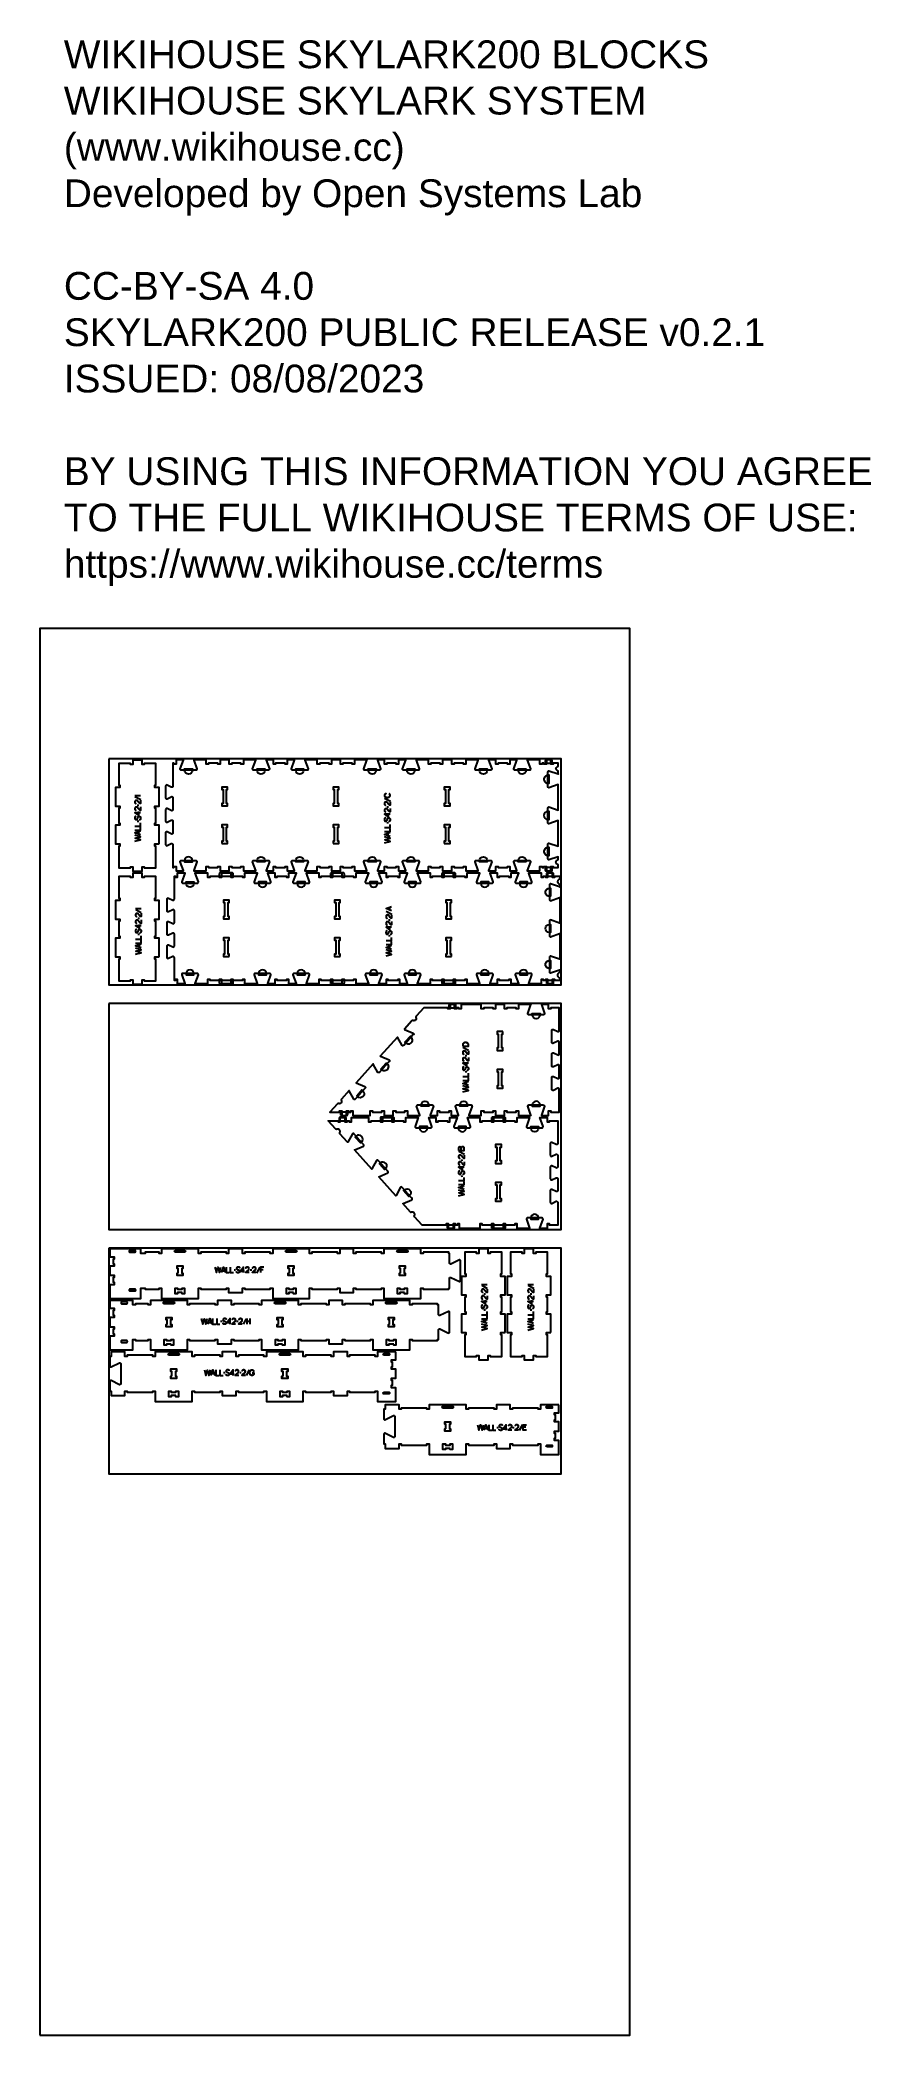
# Model space of a CAD drawing. Extents: x 0 to 4485, y 0 to 10771.
import ezdxf

# ---------------------------------------------------------------- set-up
doc = ezdxf.new("R2010")
doc.units = 0
for name, color, linetype in [('0_SHEET_SPRUCEPLY_2440X122', 1, 'CONTINUOUS'), ('1_ANYTOOL_1MMDEEP_LABELS_S', 2, 'CONTINUOUS'), ('3_ANYTOOL_CUTTHROUGH_INSID', 4, 'CONTINUOUS'), ('4_ANYTOOL_CUTTHROUGH_OUTSI', 5, 'CONTINUOUS'), ('5_ANYTOOL_HALF_MILL_9MM_IN', 3, 'CONTINUOUS'), ('DONOTCUT', 7, 'CONTINUOUS'), ('README', 1, 'CONTINUOUS')]:
    doc.layers.add(name, color=color, linetype=linetype)
doc.styles.add('ARIAL', font='arial.ttf')

msp = doc.modelspace()

# ---------------------------------------------------------------- texts
at = {"layer": 'README', "insert": (129, 10768, 0), "char_height": 150, "width": 8996.74, "attachment_point": 1, "style": 'ARIAL'}
msp.add_mtext('{\\fArial;WIKIHOUSE SKYLARK200 BLOCKS}\\P{\\fArial;WIKIHOUSE SKYLARK SYSTEM}\\P{\\fArial;(www.wikihouse.cc)}\\P{\\fArial;Developed by Open Systems Lab}\\P\\P{\\fArial;CC-BY-SA 4.0}\\P{\\fArial;SKYLARK200 PUBLIC RELEASE v0.2.1}\\P{\\fArial;ISSUED: 08/08/2023}\\P\\P{\\fArial;BY USING THIS INFORMATION YOU AGREE }\\P{\\fArial;TO THE FULL WIKIHOUSE TERMS OF USE:}\\P{\\fArial;https://www.wikihouse.cc/terms}', dxfattribs=at)

# ---------------------------------------------------------------- linework, layer by layer
at = {"layer": '0_SHEET_SPRUCEPLY_2440X122'}
for points in [[(372, 6889), (372, 5669), (2812, 5669), (2812, 6889)], [(372, 5569), (372, 4349), (2812, 4349), (2812, 5569)], [(372, 4249), (372, 3029), (2812, 3029), (2812, 4249)]]:
    msp.add_lwpolyline(points, close=True, dxfattribs=at)
at = {"layer": '1_ANYTOOL_1MMDEEP_LABELS_S', "color": 2}
for points in [[(513, 6691), (543, 6691)], [(513, 6687), (544, 6670)], [(1867, 6702), (1867, 6702), (1866, 6702), (1866, 6702), (1866, 6701), (1865, 6701), (1865, 6701), (1865, 6701), (1864, 6700), (1864, 6700), (1864, 6700), (1863, 6700), (1863, 6699), (1863, 6699), (1862, 6699), (1862, 6699), (1862, 6698), (1862, 6698), (1862, 6698), (1862, 6698), (1861, 6698), (1861, 6697), (1861, 6697), (1861, 6697), (1861, 6697), (1861, 6697), (1861, 6697), (1861, 6696), (1861, 6696), (1861, 6696), (1860, 6696), (1860, 6696), (1860, 6695), (1860, 6695), (1860, 6695), (1860, 6695), (1860, 6695), (1860, 6695), (1860, 6694), (1860, 6694), (1860, 6694), (1860, 6694), (1860, 6693), (1860, 6693), (1860, 6693), (1860, 6693), (1860, 6693), (1860, 6692), (1860, 6692), (1860, 6692), (1860, 6691), (1860, 6691), (1860, 6691), (1860, 6691), (1860, 6690), (1860, 6690), (1860, 6690), (1860, 6689), (1860, 6689), (1860, 6689), (1860, 6688), (1861, 6688), (1861, 6688), (1861, 6688), (1861, 6688), (1861, 6688), (1861, 6687), (1861, 6687), (1861, 6687), (1861, 6687), (1861, 6687), (1861, 6687), (1861, 6687), (1861, 6687), (1862, 6686), (1862, 6686), (1862, 6686), (1862, 6686), (1862, 6686), (1862, 6685), (1863, 6685), (1863, 6685), (1863, 6685), (1863, 6685), (1864, 6684), (1864, 6684), (1864, 6684), (1864, 6684), (1865, 6683), (1866, 6683), (1866, 6683), (1867, 6683), (1867, 6682), (1868, 6682), (1869, 6682), (1869, 6682), (1870, 6682), (1871, 6681), (1871, 6681), (1872, 6681), (1873, 6681), (1873, 6681), (1874, 6681), (1875, 6681), (1875, 6681), (1876, 6681), (1877, 6681), (1878, 6681), (1878, 6681), (1879, 6681), (1880, 6682), (1880, 6682), (1880, 6682), (1880, 6682), (1881, 6682), (1881, 6682), (1881, 6682), (1882, 6682), (1882, 6682), (1883, 6683), (1883, 6683), (1884, 6683), (1884, 6684), (1885, 6684), (1885, 6684), (1886, 6684), (1886, 6684), (1886, 6685), (1886, 6685), (1887, 6685), (1887, 6685), (1887, 6685), (1887, 6686), (1888, 6686), (1888, 6686), (1888, 6686), (1888, 6686), (1888, 6687), (1888, 6687), (1888, 6687), (1888, 6687), (1888, 6687), (1888, 6687), (1889, 6687), (1889, 6687), (1889, 6688), (1889, 6688), (1889, 6688), (1889, 6688), (1889, 6689), (1889, 6689), (1889, 6689), (1889, 6689), (1889, 6690), (1890, 6690), (1890, 6690), (1890, 6691), (1890, 6691), (1890, 6691), (1890, 6692), (1890, 6692), (1890, 6693), (1890, 6693), (1890, 6693), (1890, 6693), (1890, 6694), (1890, 6694), (1890, 6694), (1890, 6694), (1890, 6694), (1890, 6695), (1890, 6695), (1890, 6695), (1889, 6695), (1889, 6695), (1889, 6695), (1889, 6696), (1889, 6696), (1889, 6696), (1889, 6696), (1889, 6696), (1889, 6696), (1889, 6696), (1889, 6697), (1889, 6697), (1889, 6697), (1889, 6697), (1889, 6697), (1888, 6697), (1888, 6697), (1888, 6698), (1888, 6698), (1888, 6698), (1888, 6698), (1888, 6699), (1887, 6699), (1887, 6699), (1887, 6699), (1887, 6699), (1886, 6700), (1886, 6700), (1886, 6700), (1885, 6700), (1885, 6701), (1885, 6701), (1885, 6701), (1884, 6701), (1884, 6701)], [(1860, 6678), (1891, 6661)], [(543, 6666), (543, 6648), (542, 6648), (542, 6648), (542, 6648), (542, 6648), (542, 6648), (541, 6648), (541, 6648), (541, 6648), (541, 6648), (540, 6648), (540, 6649), (540, 6649), (540, 6649), (540, 6649), (539, 6649), (539, 6649), (539, 6649), (539, 6649), (539, 6650), (539, 6650), (538, 6650), (538, 6650), (538, 6650), (538, 6650), (538, 6651), (538, 6651), (537, 6651), (537, 6651), (537, 6651), (537, 6652), (535, 6653), (534, 6655), (533, 6656), (532, 6658), (531, 6658), (531, 6659), (530, 6660), (530, 6660), (529, 6661), (529, 6662), (528, 6662), (527, 6663), (527, 6663), (527, 6663), (527, 6663), (527, 6664), (526, 6664), (526, 6664), (526, 6664), (526, 6664), (526, 6664), (526, 6664), (525, 6664), (525, 6664), (525, 6665), (525, 6665), (525, 6665), (525, 6665), (524, 6665), (524, 6665), (524, 6665), (524, 6665), (524, 6665), (523, 6665), (523, 6665), (523, 6665), (523, 6665), (522, 6665), (522, 6665), (522, 6665), (522, 6665), (522, 6665), (521, 6665), (521, 6665), (521, 6665), (521, 6665), (520, 6665), (520, 6665), (520, 6665), (520, 6665), (520, 6665), (519, 6665), (519, 6665), (519, 6665), (519, 6665), (518, 6665), (518, 6665), (518, 6665), (518, 6665), (518, 6665), (517, 6665), (517, 6665), (517, 6664), (517, 6664), (517, 6664), (517, 6664), (516, 6664), (516, 6664), (516, 6664), (516, 6664), (516, 6664), (516, 6663), (515, 6663), (515, 6663), (515, 6663), (515, 6663), (515, 6663), (515, 6662), (515, 6662), (515, 6662), (514, 6662), (514, 6662), (514, 6662), (514, 6661), (514, 6661), (514, 6661), (514, 6661), (514, 6661), (514, 6661), (514, 6660), (514, 6660), (513, 6660), (513, 6660), (513, 6660), (513, 6659), (513, 6659), (513, 6659), (513, 6659), (513, 6658), (513, 6658), (513, 6658), (513, 6658), (513, 6658), (513, 6657), (513, 6657), (513, 6657), (513, 6656), (513, 6656), (513, 6656), (513, 6655), (513, 6655), (513, 6655), (513, 6654), (513, 6654), (513, 6654), (513, 6653), (513, 6653), (513, 6653), (513, 6653), (514, 6653), (514, 6653), (514, 6652), (514, 6652), (514, 6652), (514, 6652), (514, 6652), (514, 6652), (514, 6652), (514, 6651), (514, 6651), (514, 6651), (514, 6651), (514, 6651), (515, 6651), (515, 6651), (515, 6651), (515, 6650), (515, 6650), (515, 6650), (515, 6650), (515, 6650), (515, 6650), (515, 6650), (516, 6650), (516, 6650), (516, 6649), (516, 6649), (516, 6649), (516, 6649), (517, 6649), (517, 6649), (517, 6648), (517, 6648), (518, 6648), (518, 6648)], [(543, 6630), (543, 6611), (542, 6611), (542, 6611), (542, 6612), (542, 6612), (542, 6612), (541, 6612), (541, 6612), (541, 6612), (541, 6612), (540, 6612), (540, 6612), (540, 6612), (540, 6613), (540, 6613), (539, 6613), (539, 6613), (539, 6613), (539, 6613), (539, 6613), (539, 6613), (538, 6614), (538, 6614), (538, 6614), (538, 6614), (538, 6614), (538, 6614), (537, 6615), (537, 6615), (537, 6615), (537, 6615), (535, 6617), (534, 6618), (533, 6620), (532, 6621), (531, 6622), (531, 6623), (530, 6623), (530, 6624), (529, 6625), (529, 6625), (528, 6626), (527, 6627), (527, 6627), (527, 6627), (527, 6627), (527, 6627), (526, 6627), (526, 6627), (526, 6628), (526, 6628), (526, 6628), (526, 6628), (525, 6628), (525, 6628), (525, 6628), (525, 6628), (525, 6628), (525, 6628), (524, 6629), (524, 6629), (524, 6629), (524, 6629), (524, 6629), (523, 6629), (523, 6629), (523, 6629), (523, 6629), (522, 6629), (522, 6629), (522, 6629), (522, 6629), (522, 6629), (521, 6629), (521, 6629), (521, 6629), (521, 6629), (520, 6629), (520, 6629), (520, 6629), (520, 6629), (520, 6629), (519, 6629), (519, 6629), (519, 6629), (519, 6629), (518, 6629), (518, 6629), (518, 6629), (518, 6628), (518, 6628), (517, 6628), (517, 6628), (517, 6628), (517, 6628), (517, 6628), (517, 6628), (516, 6628), (516, 6628), (516, 6627), (516, 6627), (516, 6627), (516, 6627), (515, 6627), (515, 6627), (515, 6627), (515, 6627), (515, 6626), (515, 6626), (515, 6626), (515, 6626), (514, 6626), (514, 6626), (514, 6625), (514, 6625), (514, 6625), (514, 6625), (514, 6625), (514, 6624), (514, 6624), (514, 6624), (514, 6624), (513, 6624), (513, 6623), (513, 6623), (513, 6623), (513, 6623), (513, 6623), (513, 6622), (513, 6622), (513, 6622), (513, 6622), (513, 6622), (513, 6621), (513, 6621), (513, 6621), (513, 6621), (513, 6620), (513, 6620), (513, 6619), (513, 6619), (513, 6619), (513, 6618), (513, 6618), (513, 6618), (513, 6617), (513, 6617), (513, 6617), (513, 6617), (513, 6617), (514, 6616), (514, 6616), (514, 6616), (514, 6616), (514, 6616), (514, 6616), (514, 6616), (514, 6615), (514, 6615), (514, 6615), (514, 6615), (514, 6615), (514, 6615), (514, 6615), (515, 6615), (515, 6614), (515, 6614), (515, 6614), (515, 6614), (515, 6614), (515, 6614), (515, 6614), (515, 6614), (515, 6613), (516, 6613), (516, 6613), (516, 6613), (516, 6613), (516, 6613), (516, 6613), (517, 6613), (517, 6612), (517, 6612), (517, 6612), (518, 6612), (518, 6612)], [(543, 6599), (513, 6599), (534, 6583)], [(518, 6579), (517, 6579), (517, 6579), (517, 6579), (517, 6579), (517, 6579), (517, 6579), (517, 6579), (517, 6579), (517, 6579), (517, 6579), (516, 6579), (516, 6579), (516, 6579), (516, 6579), (516, 6579), (516, 6579), (516, 6579), (516, 6579), (516, 6579), (516, 6579), (516, 6579), (516, 6579), (516, 6579), (515, 6579), (515, 6579), (515, 6579), (515, 6579), (515, 6579), (515, 6579), (515, 6579), (515, 6578), (515, 6578), (515, 6578), (515, 6578), (515, 6578), (515, 6578), (515, 6578), (515, 6578), (515, 6578), (514, 6578), (514, 6578), (514, 6578), (514, 6578), (514, 6578), (514, 6578), (514, 6578), (514, 6577), (514, 6577), (514, 6577), (514, 6577), (514, 6577), (514, 6577), (514, 6577), (514, 6577), (514, 6576), (514, 6576), (514, 6576), (513, 6575), (513, 6574), (513, 6574), (513, 6573), (513, 6572), (513, 6572), (513, 6572), (513, 6571), (513, 6571), (513, 6571), (513, 6570), (513, 6570), (513, 6570), (513, 6569), (513, 6569), (513, 6569), (513, 6569), (513, 6569), (513, 6569), (513, 6568), (513, 6568), (513, 6568), (513, 6568), (513, 6568), (513, 6567), (513, 6567), (513, 6567), (513, 6567), (513, 6567), (513, 6567), (513, 6566), (513, 6566), (513, 6566), (513, 6566), (514, 6566), (514, 6566), (514, 6565), (514, 6565), (514, 6565), (514, 6565), (514, 6565), (514, 6565), (514, 6564), (514, 6564), (515, 6564), (515, 6564), (515, 6564), (515, 6564), (515, 6564), (515, 6563), (515, 6563), (515, 6563), (516, 6563), (516, 6563), (516, 6563), (516, 6563), (516, 6563), (516, 6563), (516, 6562), (517, 6562), (517, 6562), (517, 6562), (517, 6562), (517, 6562), (517, 6562), (518, 6562), (518, 6562), (518, 6562), (518, 6562), (518, 6562), (519, 6562), (519, 6562), (519, 6562), (519, 6562), (519, 6562), (520, 6562), (520, 6562), (520, 6562), (520, 6562), (520, 6562), (521, 6562), (521, 6562), (521, 6562), (521, 6562), (521, 6562), (522, 6562), (522, 6562), (522, 6562), (522, 6562), (522, 6562), (522, 6562), (522, 6562), (522, 6562), (522, 6562), (523, 6562), (523, 6562), (523, 6563), (523, 6563), (523, 6563), (523, 6563), (523, 6563), (523, 6563), (523, 6563), (523, 6563), (523, 6563), (523, 6563), (523, 6563), (524, 6563), (524, 6563), (524, 6563), (524, 6563), (524, 6563), (524, 6564), (524, 6564), (524, 6564), (524, 6564), (524, 6564), (524, 6564), (525, 6564), (525, 6565), (525, 6565), (525, 6566), (526, 6567), (526, 6568), (527, 6568), (527, 6569), (527, 6570), (527, 6571), (528, 6572), (528, 6572), (528, 6573), (529, 6574), (529, 6575), (530, 6575), (530, 6576), (530, 6577), (531, 6577), (531, 6577), (531, 6577), (531, 6577), (531, 6577), (531, 6578), (531, 6578), (531, 6578), (531, 6578), (531, 6578), (531, 6578), (531, 6578), (531, 6578), (531, 6578), (532, 6578), (532, 6578), (532, 6578), (532, 6578), (532, 6578), (532, 6578), (532, 6578), (532, 6578), (532, 6579), (532, 6579), (532, 6579), (532, 6579), (532, 6579), (533, 6579), (533, 6579), (533, 6579), (533, 6579), (533, 6579), (533, 6579), (533, 6579), (533, 6579), (533, 6579), (533, 6579), (534, 6579), (534, 6579), (534, 6579), (534, 6579), (534, 6579), (535, 6579), (535, 6579), (535, 6579), (535, 6579), (535, 6579), (536, 6579), (536, 6579), (536, 6579), (536, 6579), (537, 6579), (537, 6579), (537, 6579), (537, 6579), (537, 6579), (538, 6579), (538, 6579), (538, 6579), (538, 6579), (538, 6579), (539, 6579), (539, 6578), (539, 6578), (539, 6578), (539, 6578), (539, 6578), (540, 6578), (540, 6578), (540, 6578), (540, 6578), (540, 6577), (540, 6577), (541, 6577), (541, 6577), (541, 6577), (541, 6577), (541, 6577), (541, 6576), (541, 6576), (541, 6576), (542, 6576), (542, 6575), (542, 6575), (542, 6575), (542, 6574), (543, 6574), (543, 6574), (543, 6573), (543, 6573), (543, 6573), (543, 6573), (543, 6573), (543, 6572), (543, 6572), (543, 6572), (543, 6572), (543, 6572), (543, 6571), (543, 6571), (543, 6571), (543, 6571), (543, 6570), (543, 6570), (543, 6569), (543, 6569), (543, 6569), (543, 6568), (543, 6568), (543, 6567), (543, 6567), (543, 6567), (543, 6566), (543, 6566), (543, 6566), (542, 6565), (542, 6565), (542, 6564), (542, 6564), (542, 6564), (542, 6564), (542, 6563), (541, 6563), (541, 6563), (541, 6563), (541, 6563), (541, 6563), (541, 6563), (541, 6562), (541, 6562), (540, 6562), (540, 6562), (540, 6562), (540, 6562), (540, 6562), (540, 6562), (540, 6562), (540, 6562), (540, 6562), (540, 6562), (540, 6562), (540, 6562), (540, 6562), (539, 6562), (539, 6562), (539, 6562), (539, 6561), (539, 6561), (539, 6561), (539, 6561), (539, 6561), (539, 6561), (539, 6561), (539, 6561), (538, 6561), (538, 6561), (538, 6561), (538, 6561), (538, 6561), (537, 6561), (537, 6561), (537, 6561)], [(529, 6643), (529, 6634)], [(534, 6583), (534, 6605)], [(1864, 6571), (1864, 6571), (1864, 6571), (1864, 6571), (1864, 6571), (1864, 6571), (1864, 6571), (1864, 6571), (1864, 6571), (1863, 6571), (1863, 6571), (1863, 6571), (1863, 6571), (1863, 6571), (1863, 6570), (1863, 6570), (1863, 6570), (1863, 6570), (1863, 6570), (1863, 6570), (1863, 6570), (1863, 6570), (1862, 6570), (1862, 6570), (1862, 6570), (1862, 6570), (1862, 6570), (1862, 6570), (1862, 6570), (1862, 6570), (1862, 6570), (1862, 6570), (1862, 6570), (1862, 6570), (1862, 6570), (1862, 6570), (1862, 6570), (1861, 6569), (1861, 6569), (1861, 6569), (1861, 6569), (1861, 6569), (1861, 6569), (1861, 6569), (1861, 6569), (1861, 6569), (1861, 6569), (1861, 6569), (1861, 6569), (1861, 6569), (1861, 6569), (1861, 6569), (1861, 6568), (1861, 6568), (1861, 6568), (1860, 6568), (1860, 6568), (1860, 6567), (1860, 6567), (1860, 6566), (1860, 6565), (1860, 6564), (1860, 6564), (1860, 6563), (1860, 6563), (1859, 6563), (1859, 6562), (1859, 6562), (1859, 6562), (1859, 6561), (1859, 6561), (1859, 6561), (1859, 6561), (1859, 6561), (1859, 6560), (1859, 6560), (1860, 6560), (1860, 6560), (1860, 6560), (1860, 6559), (1860, 6559), (1860, 6559), (1860, 6559), (1860, 6559), (1860, 6558), (1860, 6558), (1860, 6558), (1860, 6558), (1860, 6558), (1860, 6558), (1860, 6557), (1860, 6557), (1860, 6557), (1860, 6557), (1861, 6557), (1861, 6557), (1861, 6556), (1861, 6556), (1861, 6556), (1861, 6556), (1861, 6556), (1861, 6556), (1861, 6556), (1861, 6555), (1862, 6555), (1862, 6555), (1862, 6555), (1862, 6555), (1862, 6555), (1862, 6555), (1862, 6554), (1863, 6554), (1863, 6554), (1863, 6554), (1863, 6554), (1863, 6554), (1863, 6554), (1863, 6554), (1864, 6554), (1864, 6554), (1864, 6554), (1864, 6554), (1864, 6553), (1865, 6553), (1865, 6553), (1865, 6553), (1865, 6553), (1865, 6553), (1865, 6553), (1866, 6553), (1866, 6553), (1866, 6553), (1866, 6553), (1866, 6553), (1867, 6553), (1867, 6553), (1867, 6553), (1867, 6553), (1867, 6553), (1868, 6553), (1868, 6553), (1868, 6553), (1868, 6553), (1868, 6553), (1869, 6554), (1869, 6554), (1869, 6554), (1869, 6554), (1869, 6554), (1869, 6554), (1869, 6554), (1869, 6554), (1869, 6554), (1869, 6554), (1870, 6554), (1870, 6554), (1870, 6554), (1870, 6554), (1870, 6554), (1870, 6554), (1870, 6554), (1870, 6554), (1870, 6554), (1870, 6554), (1870, 6554), (1870, 6555), (1870, 6555), (1870, 6555), (1871, 6555), (1871, 6555), (1871, 6555), (1871, 6555), (1871, 6555), (1871, 6555), (1871, 6556), (1871, 6556), (1871, 6556), (1872, 6556), (1872, 6557), (1872, 6557), (1873, 6558), (1873, 6559), (1873, 6560), (1874, 6561), (1874, 6561), (1874, 6562), (1875, 6563), (1875, 6564), (1875, 6565), (1876, 6565), (1876, 6566), (1876, 6567), (1877, 6568), (1877, 6568), (1877, 6568), (1877, 6569), (1878, 6569), (1878, 6569), (1878, 6569), (1878, 6569), (1878, 6569), (1878, 6569), (1878, 6569), (1878, 6569), (1878, 6569), (1878, 6569), (1878, 6569), (1878, 6569), (1878, 6569), (1878, 6570), (1879, 6570), (1879, 6570), (1879, 6570), (1879, 6570), (1879, 6570), (1879, 6570), (1879, 6570), (1879, 6570), (1879, 6570), (1879, 6570), (1879, 6570), (1879, 6570), (1879, 6570), (1880, 6570), (1880, 6570), (1880, 6570), (1880, 6570), (1880, 6570), (1880, 6570), (1880, 6570), (1880, 6570), (1880, 6570), (1881, 6571), (1881, 6571), (1881, 6571), (1881, 6571), (1881, 6571), (1882, 6571), (1882, 6571), (1882, 6571), (1882, 6571), (1882, 6571), (1883, 6571), (1883, 6571), (1883, 6571), (1883, 6571), (1884, 6571), (1884, 6570), (1884, 6570), (1884, 6570), (1884, 6570), (1885, 6570), (1885, 6570), (1885, 6570), (1885, 6570), (1885, 6570), (1886, 6570), (1886, 6570), (1886, 6570), (1886, 6570), (1886, 6569), (1886, 6569), (1887, 6569), (1887, 6569), (1887, 6569), (1887, 6569), (1887, 6569), (1887, 6569), (1888, 6568), (1888, 6568), (1888, 6568), (1888, 6568), (1888, 6568), (1888, 6568), (1888, 6567), (1888, 6567), (1889, 6567), (1889, 6566), (1889, 6566), (1889, 6566), (1889, 6565), (1889, 6565), (1890, 6565), (1890, 6565), (1890, 6564), (1890, 6564), (1890, 6564), (1890, 6564), (1890, 6564), (1890, 6563), (1890, 6563), (1890, 6563), (1890, 6563), (1890, 6563), (1890, 6562), (1890, 6562), (1890, 6562), (1890, 6561), (1890, 6561), (1890, 6560), (1890, 6560), (1890, 6560), (1890, 6559), (1890, 6559), (1890, 6558), (1890, 6558), (1890, 6558), (1890, 6557), (1889, 6557), (1889, 6557), (1889, 6556), (1889, 6556), (1889, 6556), (1889, 6555), (1888, 6555), (1888, 6555), (1888, 6555), (1888, 6555), (1888, 6554), (1888, 6554), (1888, 6554), (1888, 6554), (1888, 6554), (1887, 6554), (1887, 6554), (1887, 6554), (1887, 6553), (1887, 6553), (1887, 6553), (1887, 6553), (1887, 6553), (1887, 6553), (1887, 6553), (1887, 6553), (1887, 6553), (1886, 6553), (1886, 6553), (1886, 6553), (1886, 6553), (1886, 6553), (1886, 6553), (1886, 6553), (1886, 6553), (1886, 6553), (1886, 6553), (1886, 6553), (1886, 6553), (1885, 6553), (1885, 6553), (1885, 6553), (1885, 6553), (1885, 6552), (1884, 6552), (1884, 6552), (1884, 6552), (1884, 6552)], [(1890, 6657), (1890, 6639), (1889, 6639), (1889, 6639), (1889, 6639), (1889, 6639), (1888, 6639), (1888, 6639), (1888, 6640), (1888, 6640), (1888, 6640), (1887, 6640), (1887, 6640), (1887, 6640), (1887, 6640), (1887, 6640), (1886, 6640), (1886, 6641), (1886, 6641), (1886, 6641), (1886, 6641), (1885, 6641), (1885, 6641), (1885, 6641), (1885, 6642), (1885, 6642), (1885, 6642), (1884, 6642), (1884, 6642), (1884, 6642), (1884, 6643), (1884, 6643), (1882, 6644), (1881, 6646), (1880, 6647), (1879, 6649), (1878, 6650), (1878, 6650), (1877, 6651), (1877, 6652), (1876, 6652), (1875, 6653), (1875, 6654), (1874, 6654), (1874, 6655), (1874, 6655), (1874, 6655), (1873, 6655), (1873, 6655), (1873, 6655), (1873, 6655), (1873, 6655), (1873, 6656), (1872, 6656), (1872, 6656), (1872, 6656), (1872, 6656), (1872, 6656), (1872, 6656), (1871, 6656), (1871, 6656), (1871, 6656), (1871, 6656), (1871, 6656), (1870, 6656), (1870, 6656), (1870, 6657), (1870, 6657), (1870, 6657), (1869, 6657), (1869, 6657), (1869, 6657), (1869, 6657), (1868, 6657), (1868, 6657), (1868, 6657), (1868, 6657), (1867, 6657), (1867, 6657), (1867, 6657), (1867, 6657), (1867, 6657), (1866, 6657), (1866, 6657), (1866, 6657), (1866, 6656), (1865, 6656), (1865, 6656), (1865, 6656), (1865, 6656), (1865, 6656), (1864, 6656), (1864, 6656), (1864, 6656), (1864, 6656), (1864, 6656), (1864, 6656), (1863, 6656), (1863, 6655), (1863, 6655), (1863, 6655), (1863, 6655), (1863, 6655), (1862, 6655), (1862, 6655), (1862, 6654), (1862, 6654), (1862, 6654), (1862, 6654), (1862, 6654), (1862, 6654), (1861, 6654), (1861, 6653), (1861, 6653), (1861, 6653), (1861, 6653), (1861, 6653), (1861, 6652), (1861, 6652), (1861, 6652), (1861, 6652), (1860, 6652), (1860, 6652), (1860, 6651), (1860, 6651), (1860, 6651), (1860, 6651), (1860, 6651), (1860, 6650), (1860, 6650), (1860, 6650), (1860, 6650), (1860, 6649), (1860, 6649), (1860, 6649), (1860, 6649), (1860, 6649), (1860, 6648), (1860, 6648), (1860, 6647), (1860, 6647), (1860, 6647), (1860, 6646), (1860, 6646), (1860, 6646), (1860, 6645), (1860, 6645), (1860, 6645), (1860, 6645), (1860, 6644), (1860, 6644), (1860, 6644), (1860, 6644), (1860, 6644), (1861, 6644), (1861, 6644), (1861, 6643), (1861, 6643), (1861, 6643), (1861, 6643), (1861, 6643), (1861, 6643), (1861, 6643), (1861, 6642), (1861, 6642), (1861, 6642), (1861, 6642), (1862, 6642), (1862, 6642), (1862, 6642), (1862, 6642), (1862, 6641), (1862, 6641), (1862, 6641), (1862, 6641), (1862, 6641), (1863, 6641), (1863, 6641), (1863, 6641), (1863, 6641), (1863, 6640), (1863, 6640), (1864, 6640), (1864, 6640), (1864, 6640), (1865, 6639), (1865, 6639)], [(1890, 6621), (1890, 6603), (1889, 6603), (1889, 6603), (1889, 6603), (1889, 6603), (1888, 6603), (1888, 6603), (1888, 6603), (1888, 6603), (1888, 6603), (1887, 6604), (1887, 6604), (1887, 6604), (1887, 6604), (1887, 6604), (1886, 6604), (1886, 6604), (1886, 6604), (1886, 6605), (1886, 6605), (1885, 6605), (1885, 6605), (1885, 6605), (1885, 6605), (1885, 6605), (1885, 6606), (1884, 6606), (1884, 6606), (1884, 6606), (1884, 6606), (1884, 6607), (1882, 6608), (1881, 6610), (1880, 6611), (1879, 6613), (1878, 6613), (1878, 6614), (1877, 6615), (1877, 6616), (1876, 6616), (1875, 6617), (1875, 6617), (1874, 6618), (1874, 6618), (1874, 6618), (1874, 6618), (1873, 6619), (1873, 6619), (1873, 6619), (1873, 6619), (1873, 6619), (1873, 6619), (1872, 6619), (1872, 6619), (1872, 6620), (1872, 6620), (1872, 6620), (1872, 6620), (1871, 6620), (1871, 6620), (1871, 6620), (1871, 6620), (1871, 6620), (1870, 6620), (1870, 6620), (1870, 6620), (1870, 6620), (1870, 6620), (1869, 6620), (1869, 6620), (1869, 6620), (1869, 6620), (1868, 6620), (1868, 6620), (1868, 6620), (1868, 6620), (1867, 6620), (1867, 6620), (1867, 6620), (1867, 6620), (1867, 6620), (1866, 6620), (1866, 6620), (1866, 6620), (1866, 6620), (1865, 6620), (1865, 6620), (1865, 6620), (1865, 6620), (1865, 6620), (1864, 6620), (1864, 6620), (1864, 6620), (1864, 6620), (1864, 6619), (1864, 6619), (1863, 6619), (1863, 6619), (1863, 6619), (1863, 6619), (1863, 6619), (1863, 6619), (1862, 6618), (1862, 6618), (1862, 6618), (1862, 6618), (1862, 6618), (1862, 6618), (1862, 6618), (1862, 6617), (1861, 6617), (1861, 6617), (1861, 6617), (1861, 6617), (1861, 6617), (1861, 6616), (1861, 6616), (1861, 6616), (1861, 6616), (1861, 6616), (1860, 6615), (1860, 6615), (1860, 6615), (1860, 6615), (1860, 6615), (1860, 6614), (1860, 6614), (1860, 6614), (1860, 6614), (1860, 6614), (1860, 6613), (1860, 6613), (1860, 6613), (1860, 6613), (1860, 6612), (1860, 6612), (1860, 6612), (1860, 6612), (1860, 6611), (1860, 6611), (1860, 6610), (1860, 6610), (1860, 6610), (1860, 6609), (1860, 6609), (1860, 6609), (1860, 6608), (1860, 6608), (1860, 6608), (1860, 6608), (1860, 6608), (1860, 6608), (1860, 6608), (1861, 6607), (1861, 6607), (1861, 6607), (1861, 6607), (1861, 6607), (1861, 6607), (1861, 6607), (1861, 6606), (1861, 6606), (1861, 6606), (1861, 6606), (1861, 6606), (1861, 6606), (1862, 6606), (1862, 6606), (1862, 6605), (1862, 6605), (1862, 6605), (1862, 6605), (1862, 6605), (1862, 6605), (1862, 6605), (1863, 6605), (1863, 6605), (1863, 6604), (1863, 6604), (1863, 6604), (1863, 6604), (1864, 6604), (1864, 6604), (1864, 6603), (1865, 6603), (1865, 6603)], [(1890, 6591), (1860, 6591), (1881, 6575)], [(1876, 6635), (1876, 6626)], [(1881, 6575), (1881, 6596)], [(513, 6527), (543, 6527), (543, 6544)], [(513, 6505), (543, 6505), (543, 6523)], [(543, 6479), (513, 6490), (543, 6501)], [(513, 6445), (543, 6452), (514, 6461), (543, 6469), (513, 6477)], [(529, 6557), (529, 6548)], [(533, 6483), (533, 6498)], [(1860, 6519), (1890, 6519), (1890, 6536)], [(1860, 6497), (1890, 6497), (1890, 6514)], [(1890, 6471), (1860, 6482), (1890, 6493)], [(1860, 6436), (1890, 6444), (1861, 6452), (1890, 6461), (1860, 6468)], [(1876, 6548), (1876, 6540)], [(1880, 6474), (1880, 6489)], [(516, 6081), (546, 6081)], [(546, 6056), (546, 6038), (546, 6038), (545, 6038), (545, 6038), (545, 6038), (545, 6038), (544, 6038), (544, 6038), (544, 6038), (544, 6038), (544, 6038), (543, 6039), (543, 6039), (543, 6039), (543, 6039), (543, 6039), (542, 6039), (542, 6039), (542, 6039), (542, 6040), (542, 6040), (542, 6040), (541, 6040), (541, 6040), (541, 6040), (541, 6041), (541, 6041), (541, 6041), (540, 6041), (540, 6041), (540, 6042), (539, 6043), (537, 6045), (536, 6046), (535, 6048), (535, 6048), (534, 6049), (533, 6050), (533, 6050), (532, 6051), (532, 6052), (531, 6052), (530, 6053), (530, 6053), (530, 6053), (530, 6053), (530, 6054), (530, 6054), (529, 6054), (529, 6054), (529, 6054), (529, 6054), (529, 6054), (529, 6054), (528, 6054), (528, 6055), (528, 6055), (528, 6055), (528, 6055), (527, 6055), (527, 6055), (527, 6055), (527, 6055), (527, 6055), (526, 6055), (526, 6055), (526, 6055), (526, 6055), (526, 6055), (525, 6055), (525, 6055), (525, 6055), (525, 6055), (525, 6055), (524, 6055), (524, 6055), (524, 6055), (524, 6055), (523, 6055), (523, 6055), (523, 6055), (523, 6055), (522, 6055), (522, 6055), (522, 6055), (522, 6055), (522, 6055), (521, 6055), (521, 6055), (521, 6055), (521, 6055), (521, 6055), (520, 6055), (520, 6054), (520, 6054), (520, 6054), (520, 6054), (520, 6054), (519, 6054), (519, 6054), (519, 6054), (519, 6054), (519, 6053), (519, 6053), (518, 6053), (518, 6053), (518, 6053), (518, 6053), (518, 6052), (518, 6052), (518, 6052), (518, 6052), (518, 6052), (517, 6052), (517, 6051), (517, 6051), (517, 6051), (517, 6051), (517, 6051), (517, 6051), (517, 6050), (517, 6050), (517, 6050), (517, 6050), (517, 6050), (516, 6049), (516, 6049), (516, 6049), (516, 6049), (516, 6048), (516, 6048), (516, 6048), (516, 6048), (516, 6048), (516, 6047), (516, 6047), (516, 6047), (516, 6046), (516, 6046), (516, 6046), (516, 6045), (516, 6045), (516, 6045), (516, 6044), (516, 6044), (516, 6044), (517, 6043), (517, 6043), (517, 6043), (517, 6043), (517, 6043), (517, 6043), (517, 6042), (517, 6042), (517, 6042), (517, 6042), (517, 6042), (517, 6042), (517, 6042), (517, 6041), (517, 6041), (517, 6041), (518, 6041), (518, 6041), (518, 6041), (518, 6041), (518, 6041), (518, 6040), (518, 6040), (518, 6040), (518, 6040), (518, 6040), (519, 6040), (519, 6040), (519, 6040), (519, 6040), (519, 6039), (519, 6039), (519, 6039), (519, 6039), (520, 6039), (520, 6039), (520, 6038), (521, 6038), (521, 6038), (521, 6038)], [(517, 6077), (547, 6060)], [(532, 6033), (532, 6024)], [(1898, 6070), (1868, 6081), (1898, 6092)], [(1868, 6068), (1899, 6051)], [(1898, 6047), (1898, 6029), (1897, 6029), (1897, 6029), (1897, 6029), (1897, 6029), (1896, 6029), (1896, 6029), (1896, 6030), (1896, 6030), (1896, 6030), (1895, 6030), (1895, 6030), (1895, 6030), (1895, 6030), (1895, 6030), (1894, 6030), (1894, 6031), (1894, 6031), (1894, 6031), (1894, 6031), (1893, 6031), (1893, 6031), (1893, 6031), (1893, 6032), (1893, 6032), (1893, 6032), (1892, 6032), (1892, 6032), (1892, 6032), (1892, 6033), (1892, 6033), (1890, 6034), (1889, 6036), (1888, 6037), (1887, 6039), (1886, 6040), (1886, 6040), (1885, 6041), (1885, 6042), (1884, 6042), (1883, 6043), (1883, 6044), (1882, 6044), (1882, 6044), (1882, 6045), (1882, 6045), (1882, 6045), (1881, 6045), (1881, 6045), (1881, 6045), (1881, 6045), (1881, 6045), (1880, 6046), (1880, 6046), (1880, 6046), (1880, 6046), (1880, 6046), (1880, 6046), (1879, 6046), (1879, 6046), (1879, 6046), (1879, 6046), (1879, 6046), (1878, 6046), (1878, 6046), (1878, 6047), (1878, 6047), (1878, 6047), (1877, 6047), (1877, 6047), (1877, 6047), (1877, 6047), (1876, 6047), (1876, 6047), (1876, 6047), (1876, 6047), (1876, 6047), (1875, 6047), (1875, 6047), (1875, 6047), (1875, 6047), (1874, 6047), (1874, 6047), (1874, 6047), (1874, 6046), (1873, 6046), (1873, 6046), (1873, 6046), (1873, 6046), (1873, 6046), (1872, 6046), (1872, 6046), (1872, 6046), (1872, 6046), (1872, 6046), (1872, 6046), (1871, 6046), (1871, 6045), (1871, 6045), (1871, 6045), (1871, 6045), (1871, 6045), (1870, 6045), (1870, 6045), (1870, 6044), (1870, 6044), (1870, 6044), (1870, 6044), (1870, 6044), (1870, 6044), (1869, 6044), (1869, 6043), (1869, 6043), (1869, 6043), (1869, 6043), (1869, 6043), (1869, 6042), (1869, 6042), (1869, 6042), (1869, 6042), (1868, 6042), (1868, 6042), (1868, 6041), (1868, 6041), (1868, 6041), (1868, 6041), (1868, 6040), (1868, 6040), (1868, 6040), (1868, 6040), (1868, 6040), (1868, 6039), (1868, 6039), (1868, 6039), (1868, 6039), (1868, 6038), (1868, 6038), (1868, 6038), (1868, 6037), (1868, 6037), (1868, 6037), (1868, 6036), (1868, 6036), (1868, 6036), (1868, 6035), (1868, 6035), (1868, 6035), (1868, 6035), (1868, 6034), (1868, 6034), (1868, 6034), (1868, 6034), (1869, 6034), (1869, 6034), (1869, 6034), (1869, 6033), (1869, 6033), (1869, 6033), (1869, 6033), (1869, 6033), (1869, 6033), (1869, 6033), (1869, 6032), (1869, 6032), (1869, 6032), (1870, 6032), (1870, 6032), (1870, 6032), (1870, 6032), (1870, 6032), (1870, 6031), (1870, 6031), (1870, 6031), (1870, 6031), (1870, 6031), (1871, 6031), (1871, 6031), (1871, 6031), (1871, 6031), (1871, 6030), (1871, 6030), (1872, 6030), (1872, 6030), (1872, 6030), (1873, 6029), (1873, 6029)], [(1888, 6074), (1888, 6088)], [(546, 6020), (546, 6001), (546, 6001), (545, 6001), (545, 6002), (545, 6002), (545, 6002), (544, 6002), (544, 6002), (544, 6002), (544, 6002), (544, 6002), (543, 6002), (543, 6002), (543, 6003), (543, 6003), (543, 6003), (542, 6003), (542, 6003), (542, 6003), (542, 6003), (542, 6003), (542, 6004), (541, 6004), (541, 6004), (541, 6004), (541, 6004), (541, 6004), (541, 6005), (540, 6005), (540, 6005), (540, 6005), (539, 6007), (537, 6008), (536, 6010), (535, 6011), (535, 6012), (534, 6013), (533, 6013), (533, 6014), (532, 6015), (532, 6015), (531, 6016), (530, 6017), (530, 6017), (530, 6017), (530, 6017), (530, 6017), (530, 6017), (529, 6017), (529, 6018), (529, 6018), (529, 6018), (529, 6018), (529, 6018), (528, 6018), (528, 6018), (528, 6018), (528, 6018), (528, 6018), (527, 6019), (527, 6019), (527, 6019), (527, 6019), (527, 6019), (526, 6019), (526, 6019), (526, 6019), (526, 6019), (526, 6019), (525, 6019), (525, 6019), (525, 6019), (525, 6019), (525, 6019), (524, 6019), (524, 6019), (524, 6019), (524, 6019), (523, 6019), (523, 6019), (523, 6019), (523, 6019), (522, 6019), (522, 6019), (522, 6019), (522, 6019), (522, 6019), (521, 6019), (521, 6019), (521, 6018), (521, 6018), (521, 6018), (520, 6018), (520, 6018), (520, 6018), (520, 6018), (520, 6018), (520, 6018), (519, 6018), (519, 6017), (519, 6017), (519, 6017), (519, 6017), (519, 6017), (518, 6017), (518, 6017), (518, 6017), (518, 6016), (518, 6016), (518, 6016), (518, 6016), (518, 6016), (518, 6016), (517, 6015), (517, 6015), (517, 6015), (517, 6015), (517, 6015), (517, 6014), (517, 6014), (517, 6014), (517, 6014), (517, 6014), (517, 6013), (517, 6013), (516, 6013), (516, 6013), (516, 6013), (516, 6012), (516, 6012), (516, 6012), (516, 6012), (516, 6012), (516, 6011), (516, 6011), (516, 6011), (516, 6011), (516, 6010), (516, 6010), (516, 6009), (516, 6009), (516, 6009), (516, 6008), (516, 6008), (516, 6008), (516, 6007), (517, 6007), (517, 6007), (517, 6007), (517, 6007), (517, 6006), (517, 6006), (517, 6006), (517, 6006), (517, 6006), (517, 6006), (517, 6006), (517, 6005), (517, 6005), (517, 6005), (517, 6005), (517, 6005), (518, 6005), (518, 6005), (518, 6005), (518, 6004), (518, 6004), (518, 6004), (518, 6004), (518, 6004), (518, 6004), (518, 6004), (519, 6004), (519, 6003), (519, 6003), (519, 6003), (519, 6003), (519, 6003), (519, 6003), (519, 6003), (520, 6003), (520, 6002), (520, 6002), (521, 6002), (521, 6002), (521, 6002)], [(546, 5989), (516, 5989), (537, 5973)], [(521, 5969), (521, 5969), (520, 5969), (520, 5969), (520, 5969), (520, 5969), (520, 5969), (520, 5969), (520, 5969), (520, 5969), (520, 5969), (520, 5969), (520, 5969), (519, 5969), (519, 5969), (519, 5969), (519, 5969), (519, 5969), (519, 5969), (519, 5969), (519, 5969), (519, 5969), (519, 5969), (519, 5969), (519, 5969), (519, 5969), (519, 5969), (518, 5969), (518, 5969), (518, 5969), (518, 5969), (518, 5968), (518, 5968), (518, 5968), (518, 5968), (518, 5968), (518, 5968), (518, 5968), (518, 5968), (518, 5968), (518, 5968), (518, 5968), (518, 5968), (518, 5968), (517, 5968), (517, 5968), (517, 5968), (517, 5967), (517, 5967), (517, 5967), (517, 5967), (517, 5967), (517, 5967), (517, 5967), (517, 5967), (517, 5966), (517, 5966), (517, 5966), (516, 5965), (516, 5964), (516, 5964), (516, 5963), (516, 5962), (516, 5962), (516, 5962), (516, 5961), (516, 5961), (516, 5961), (516, 5960), (516, 5960), (516, 5960), (516, 5959), (516, 5959), (516, 5959), (516, 5959), (516, 5959), (516, 5959), (516, 5958), (516, 5958), (516, 5958), (516, 5958), (516, 5958), (516, 5957), (516, 5957), (516, 5957), (516, 5957), (516, 5957), (516, 5957), (516, 5956), (516, 5956), (517, 5956), (517, 5956), (517, 5956), (517, 5956), (517, 5955), (517, 5955), (517, 5955), (517, 5955), (517, 5955), (517, 5955), (517, 5954), (518, 5954), (518, 5954), (518, 5954), (518, 5954), (518, 5954), (518, 5954), (518, 5953), (518, 5953), (519, 5953), (519, 5953), (519, 5953), (519, 5953), (519, 5953), (519, 5953), (519, 5953), (520, 5952), (520, 5952), (520, 5952), (520, 5952), (520, 5952), (520, 5952), (521, 5952), (521, 5952), (521, 5952), (521, 5952), (521, 5952), (522, 5952), (522, 5952), (522, 5952), (522, 5952), (522, 5952), (523, 5952), (523, 5952), (523, 5952), (523, 5952), (523, 5952), (524, 5952), (524, 5952), (524, 5952), (524, 5952), (524, 5952), (525, 5952), (525, 5952), (525, 5952), (525, 5952), (525, 5952), (525, 5952), (525, 5952), (525, 5952), (526, 5952), (526, 5952), (526, 5952), (526, 5952), (526, 5953), (526, 5953), (526, 5953), (526, 5953), (526, 5953), (526, 5953), (526, 5953), (526, 5953), (526, 5953), (527, 5953), (527, 5953), (527, 5953), (527, 5953), (527, 5953), (527, 5953), (527, 5953), (527, 5954), (527, 5954), (527, 5954), (527, 5954), (528, 5954), (528, 5954), (528, 5954), (528, 5955), (528, 5955), (529, 5956), (529, 5957), (529, 5958), (530, 5958), (530, 5959), (530, 5960), (531, 5961), (531, 5962), (531, 5962), (532, 5963), (532, 5964), (532, 5965), (533, 5965), (533, 5966), (534, 5967), (534, 5967), (534, 5967), (534, 5967), (534, 5967), (534, 5967), (534, 5968), (534, 5968), (534, 5968), (534, 5968), (534, 5968), (534, 5968), (535, 5968), (535, 5968), (535, 5968), (535, 5968), (535, 5968), (535, 5968), (535, 5968), (535, 5968), (535, 5968), (535, 5968), (535, 5968), (535, 5969), (535, 5969), (535, 5969), (536, 5969), (536, 5969), (536, 5969), (536, 5969), (536, 5969), (536, 5969), (536, 5969), (536, 5969), (536, 5969), (536, 5969), (536, 5969), (537, 5969), (537, 5969), (537, 5969), (537, 5969), (537, 5969), (538, 5969), (538, 5969), (538, 5969), (538, 5969), (538, 5969), (539, 5969), (539, 5969), (539, 5969), (539, 5969), (540, 5969), (540, 5969), (540, 5969), (540, 5969), (540, 5969), (541, 5969), (541, 5969), (541, 5969), (541, 5969), (541, 5969), (542, 5969), (542, 5969), (542, 5968), (542, 5968), (542, 5968), (542, 5968), (543, 5968), (543, 5968), (543, 5968), (543, 5968), (543, 5968), (543, 5967), (544, 5967), (544, 5967), (544, 5967), (544, 5967), (544, 5967), (544, 5967), (544, 5966), (544, 5966), (545, 5966), (545, 5966), (545, 5965), (545, 5965), (545, 5965), (546, 5964), (546, 5964), (546, 5964), (546, 5963), (546, 5963), (546, 5963), (546, 5963), (546, 5963), (546, 5962), (546, 5962), (546, 5962), (546, 5962), (546, 5962), (546, 5961), (546, 5961), (546, 5961), (546, 5961), (546, 5960), (546, 5960), (546, 5959), (546, 5959), (546, 5959), (546, 5958), (546, 5958), (546, 5957), (546, 5957), (546, 5957), (546, 5956), (546, 5956), (546, 5956), (546, 5955), (545, 5955), (545, 5954), (545, 5954), (545, 5954), (545, 5954), (545, 5953), (545, 5953), (544, 5953), (544, 5953), (544, 5953), (544, 5953), (544, 5953), (544, 5952), (544, 5952), (544, 5952), (544, 5952), (543, 5952), (543, 5952), (543, 5952), (543, 5952), (543, 5952), (543, 5952), (543, 5952), (543, 5952), (543, 5952), (543, 5952), (543, 5952), (543, 5952), (543, 5952), (543, 5952), (542, 5951), (542, 5951), (542, 5951), (542, 5951), (542, 5951), (542, 5951), (542, 5951), (542, 5951), (542, 5951), (541, 5951), (541, 5951), (541, 5951), (541, 5951), (541, 5951), (540, 5951), (540, 5951)], [(516, 5917), (546, 5917), (546, 5934)], [(532, 5947), (532, 5938)], [(537, 5973), (537, 5995)], [(1872, 5961), (1872, 5961), (1872, 5961), (1872, 5961), (1872, 5961), (1872, 5961), (1872, 5961), (1872, 5961), (1872, 5961), (1871, 5961), (1871, 5961), (1871, 5961), (1871, 5961), (1871, 5960), (1871, 5960), (1871, 5960), (1871, 5960), (1871, 5960), (1871, 5960), (1871, 5960), (1871, 5960), (1871, 5960), (1870, 5960), (1870, 5960), (1870, 5960), (1870, 5960), (1870, 5960), (1870, 5960), (1870, 5960), (1870, 5960), (1870, 5960), (1870, 5960), (1870, 5960), (1870, 5960), (1870, 5960), (1870, 5960), (1870, 5960), (1870, 5959), (1869, 5959), (1869, 5959), (1869, 5959), (1869, 5959), (1869, 5959), (1869, 5959), (1869, 5959), (1869, 5959), (1869, 5959), (1869, 5959), (1869, 5959), (1869, 5959), (1869, 5959), (1869, 5958), (1869, 5958), (1869, 5958), (1869, 5958), (1869, 5958), (1868, 5958), (1868, 5957), (1868, 5957), (1868, 5956), (1868, 5955), (1868, 5954), (1868, 5954), (1868, 5953), (1868, 5953), (1867, 5953), (1867, 5952), (1867, 5952), (1867, 5952), (1867, 5951), (1867, 5951), (1867, 5951), (1867, 5951), (1867, 5950), (1867, 5950), (1867, 5950), (1868, 5950), (1868, 5950), (1868, 5950), (1868, 5949), (1868, 5949), (1868, 5949), (1868, 5949), (1868, 5949), (1868, 5948), (1868, 5948), (1868, 5948), (1868, 5948), (1868, 5948), (1868, 5948), (1868, 5947), (1868, 5947), (1868, 5947), (1868, 5947), (1869, 5947), (1869, 5947), (1869, 5946), (1869, 5946), (1869, 5946), (1869, 5946), (1869, 5946), (1869, 5946), (1869, 5945), (1870, 5945), (1870, 5945), (1870, 5945), (1870, 5945), (1870, 5945), (1870, 5945), (1870, 5945), (1870, 5944), (1871, 5944), (1871, 5944), (1871, 5944), (1871, 5944), (1871, 5944), (1871, 5944), (1871, 5944), (1872, 5944), (1872, 5944), (1872, 5944), (1872, 5943), (1872, 5943), (1873, 5943), (1873, 5943), (1873, 5943), (1873, 5943), (1873, 5943), (1873, 5943), (1874, 5943), (1874, 5943), (1874, 5943), (1874, 5943), (1874, 5943), (1875, 5943), (1875, 5943), (1875, 5943), (1875, 5943), (1876, 5943), (1876, 5943), (1876, 5943), (1876, 5943), (1876, 5943), (1876, 5943), (1877, 5943), (1877, 5944), (1877, 5944), (1877, 5944), (1877, 5944), (1877, 5944), (1877, 5944), (1877, 5944), (1877, 5944), (1877, 5944), (1878, 5944), (1878, 5944), (1878, 5944), (1878, 5944), (1878, 5944), (1878, 5944), (1878, 5944), (1878, 5944), (1878, 5944), (1878, 5944), (1878, 5944), (1878, 5944), (1878, 5945), (1879, 5945), (1879, 5945), (1879, 5945), (1879, 5945), (1879, 5945), (1879, 5945), (1879, 5945), (1879, 5945), (1879, 5946), (1879, 5946), (1880, 5946), (1880, 5947), (1880, 5947), (1881, 5948), (1881, 5949), (1881, 5950), (1882, 5951), (1882, 5951), (1882, 5952), (1883, 5953), (1883, 5954), (1883, 5955), (1884, 5955), (1884, 5956), (1884, 5957), (1885, 5958), (1885, 5958), (1885, 5958), (1886, 5959), (1886, 5959), (1886, 5959), (1886, 5959), (1886, 5959), (1886, 5959), (1886, 5959), (1886, 5959), (1886, 5959), (1886, 5959), (1886, 5959), (1886, 5959), (1886, 5959), (1886, 5959), (1886, 5960), (1887, 5960), (1887, 5960), (1887, 5960), (1887, 5960), (1887, 5960), (1887, 5960), (1887, 5960), (1887, 5960), (1887, 5960), (1887, 5960), (1887, 5960), (1887, 5960), (1888, 5960), (1888, 5960), (1888, 5960), (1888, 5960), (1888, 5960), (1888, 5960), (1888, 5960), (1888, 5960), (1888, 5960), (1888, 5960), (1889, 5960), (1889, 5961), (1889, 5961), (1889, 5961), (1889, 5961), (1890, 5961), (1890, 5961), (1890, 5961), (1890, 5961), (1890, 5961), (1891, 5961), (1891, 5961), (1891, 5961), (1891, 5961), (1892, 5960), (1892, 5960), (1892, 5960), (1892, 5960), (1892, 5960), (1893, 5960), (1893, 5960), (1893, 5960), (1893, 5960), (1893, 5960), (1894, 5960), (1894, 5960), (1894, 5960), (1894, 5960), (1894, 5959), (1894, 5959), (1895, 5959), (1895, 5959), (1895, 5959), (1895, 5959), (1895, 5959), (1895, 5959), (1896, 5958), (1896, 5958), (1896, 5958), (1896, 5958), (1896, 5958), (1896, 5958), (1896, 5957), (1897, 5957), (1897, 5957), (1897, 5956), (1897, 5956), (1897, 5956), (1897, 5955), (1897, 5955), (1898, 5955), (1898, 5955), (1898, 5954), (1898, 5954), (1898, 5954), (1898, 5954), (1898, 5954), (1898, 5953), (1898, 5953), (1898, 5953), (1898, 5953), (1898, 5953), (1898, 5952), (1898, 5952), (1898, 5952), (1898, 5951), (1898, 5951), (1898, 5950), (1898, 5950), (1898, 5950), (1898, 5949), (1898, 5949), (1898, 5948), (1898, 5948), (1898, 5948), (1898, 5947), (1897, 5947), (1897, 5947), (1897, 5946), (1897, 5946), (1897, 5946), (1897, 5945), (1897, 5945), (1896, 5945), (1896, 5945), (1896, 5945), (1896, 5944), (1896, 5944), (1896, 5944), (1896, 5944), (1896, 5944), (1895, 5944), (1895, 5944), (1895, 5943), (1895, 5943), (1895, 5943), (1895, 5943), (1895, 5943), (1895, 5943), (1895, 5943), (1895, 5943), (1895, 5943), (1895, 5943), (1894, 5943), (1894, 5943), (1894, 5943), (1894, 5943), (1894, 5943), (1894, 5943), (1894, 5943), (1894, 5943), (1894, 5943), (1894, 5943), (1894, 5943), (1894, 5943), (1893, 5943), (1893, 5943), (1893, 5943), (1893, 5942), (1893, 5942), (1892, 5942), (1892, 5942), (1892, 5942), (1892, 5942)], [(1898, 6011), (1898, 5993), (1897, 5993), (1897, 5993), (1897, 5993), (1897, 5993), (1896, 5993), (1896, 5993), (1896, 5993), (1896, 5993), (1896, 5993), (1895, 5994), (1895, 5994), (1895, 5994), (1895, 5994), (1895, 5994), (1894, 5994), (1894, 5994), (1894, 5994), (1894, 5995), (1894, 5995), (1893, 5995), (1893, 5995), (1893, 5995), (1893, 5995), (1893, 5995), (1893, 5996), (1892, 5996), (1892, 5996), (1892, 5996), (1892, 5996), (1892, 5997), (1890, 5998), (1889, 6000), (1888, 6001), (1887, 6003), (1886, 6003), (1886, 6004), (1885, 6005), (1885, 6006), (1884, 6006), (1883, 6007), (1883, 6007), (1882, 6008), (1882, 6008), (1882, 6008), (1882, 6008), (1882, 6009), (1881, 6009), (1881, 6009), (1881, 6009), (1881, 6009), (1881, 6009), (1880, 6009), (1880, 6009), (1880, 6009), (1880, 6010), (1880, 6010), (1880, 6010), (1879, 6010), (1879, 6010), (1879, 6010), (1879, 6010), (1879, 6010), (1878, 6010), (1878, 6010), (1878, 6010), (1878, 6010), (1878, 6010), (1877, 6010), (1877, 6010), (1877, 6010), (1877, 6010), (1876, 6010), (1876, 6010), (1876, 6010), (1876, 6010), (1876, 6010), (1875, 6010), (1875, 6010), (1875, 6010), (1875, 6010), (1874, 6010), (1874, 6010), (1874, 6010), (1874, 6010), (1873, 6010), (1873, 6010), (1873, 6010), (1873, 6010), (1873, 6010), (1872, 6010), (1872, 6010), (1872, 6010), (1872, 6010), (1872, 6009), (1872, 6009), (1871, 6009), (1871, 6009), (1871, 6009), (1871, 6009), (1871, 6009), (1871, 6009), (1870, 6008), (1870, 6008), (1870, 6008), (1870, 6008), (1870, 6008), (1870, 6008), (1870, 6008), (1870, 6007), (1869, 6007), (1869, 6007), (1869, 6007), (1869, 6007), (1869, 6007), (1869, 6006), (1869, 6006), (1869, 6006), (1869, 6006), (1869, 6006), (1868, 6005), (1868, 6005), (1868, 6005), (1868, 6005), (1868, 6005), (1868, 6004), (1868, 6004), (1868, 6004), (1868, 6004), (1868, 6004), (1868, 6003), (1868, 6003), (1868, 6003), (1868, 6003), (1868, 6002), (1868, 6002), (1868, 6002), (1868, 6001), (1868, 6001), (1868, 6001), (1868, 6000), (1868, 6000), (1868, 6000), (1868, 5999), (1868, 5999), (1868, 5999), (1868, 5998), (1868, 5998), (1868, 5998), (1868, 5998), (1868, 5998), (1868, 5998), (1869, 5998), (1869, 5997), (1869, 5997), (1869, 5997), (1869, 5997), (1869, 5997), (1869, 5997), (1869, 5997), (1869, 5996), (1869, 5996), (1869, 5996), (1869, 5996), (1869, 5996), (1870, 5996), (1870, 5996), (1870, 5996), (1870, 5995), (1870, 5995), (1870, 5995), (1870, 5995), (1870, 5995), (1870, 5995), (1870, 5995), (1871, 5995), (1871, 5994), (1871, 5994), (1871, 5994), (1871, 5994), (1871, 5994), (1872, 5994), (1872, 5994), (1872, 5993), (1873, 5993), (1873, 5993)], [(1898, 5981), (1868, 5981), (1889, 5965)], [(1868, 5909), (1898, 5909), (1898, 5926)], [(1884, 6025), (1884, 6016)], [(1884, 5938), (1884, 5930)], [(1889, 5965), (1889, 5986)], [(516, 5895), (546, 5895), (546, 5913)], [(546, 5869), (516, 5880), (546, 5891)], [(516, 5835), (546, 5842), (517, 5851), (546, 5859), (516, 5867)], [(537, 5873), (537, 5888)], [(1868, 5887), (1898, 5887), (1898, 5904)], [(1898, 5861), (1868, 5872), (1898, 5883)], [(1868, 5826), (1898, 5834), (1869, 5842), (1898, 5851), (1868, 5858)], [(1888, 5864), (1888, 5879)], [(2282, 5334), (2313, 5317)], [(2312, 5313), (2312, 5295), (2311, 5295), (2311, 5295), (2311, 5295), (2311, 5295), (2311, 5295), (2310, 5295), (2310, 5296), (2310, 5296), (2310, 5296), (2309, 5296), (2309, 5296), (2309, 5296), (2309, 5296), (2309, 5296), (2309, 5296), (2308, 5297), (2308, 5297), (2308, 5297), (2308, 5297), (2308, 5297), (2307, 5297), (2307, 5297), (2307, 5298), (2307, 5298), (2307, 5298), (2307, 5298), (2306, 5298), (2306, 5298), (2306, 5299), (2306, 5299), (2305, 5300), (2303, 5302), (2302, 5303), (2301, 5305), (2300, 5306), (2300, 5306), (2299, 5307), (2299, 5308), (2298, 5308), (2298, 5309), (2297, 5310), (2296, 5310), (2296, 5310), (2296, 5311), (2296, 5311), (2296, 5311), (2296, 5311), (2295, 5311), (2295, 5311), (2295, 5311), (2295, 5311), (2295, 5312), (2294, 5312), (2294, 5312), (2294, 5312), (2294, 5312), (2294, 5312), (2294, 5312), (2293, 5312), (2293, 5312), (2293, 5312), (2293, 5312), (2293, 5312), (2292, 5312), (2292, 5312), (2292, 5313), (2292, 5313), (2292, 5313), (2291, 5313), (2291, 5313), (2291, 5313), (2291, 5313), (2290, 5313), (2290, 5313), (2290, 5313), (2290, 5313), (2289, 5313), (2289, 5313), (2289, 5313), (2289, 5313), (2289, 5313), (2288, 5313), (2288, 5312), (2288, 5312), (2288, 5312), (2287, 5312), (2287, 5312), (2287, 5312), (2287, 5312), (2287, 5312), (2286, 5312), (2286, 5312), (2286, 5312), (2286, 5312), (2286, 5312), (2286, 5311), (2285, 5311), (2285, 5311), (2285, 5311), (2285, 5311), (2285, 5311), (2285, 5311), (2284, 5311), (2284, 5310), (2284, 5310), (2284, 5310), (2284, 5310), (2284, 5310), (2284, 5310), (2284, 5309), (2283, 5309), (2283, 5309), (2283, 5309), (2283, 5309), (2283, 5309), (2283, 5308), (2283, 5308), (2283, 5308), (2283, 5308), (2283, 5308), (2283, 5307), (2282, 5307), (2282, 5307), (2282, 5307), (2282, 5307), (2282, 5306), (2282, 5306), (2282, 5306), (2282, 5306), (2282, 5306), (2282, 5305), (2282, 5305), (2282, 5305), (2282, 5305), (2282, 5304), (2282, 5304), (2282, 5304), (2282, 5303), (2282, 5303), (2282, 5303), (2282, 5302), (2282, 5302), (2282, 5302), (2282, 5301), (2282, 5301), (2282, 5301), (2282, 5301), (2282, 5300), (2283, 5300), (2283, 5300), (2283, 5300), (2283, 5300), (2283, 5300), (2283, 5300), (2283, 5299), (2283, 5299), (2283, 5299), (2283, 5299), (2283, 5299), (2283, 5299), (2283, 5299), (2283, 5298), (2283, 5298), (2284, 5298), (2284, 5298), (2284, 5298), (2284, 5298), (2284, 5298), (2284, 5298), (2284, 5297), (2284, 5297), (2284, 5297), (2284, 5297), (2285, 5297), (2285, 5297), (2285, 5297), (2285, 5297), (2285, 5297), (2285, 5296), (2286, 5296), (2286, 5296), (2286, 5296), (2286, 5296), (2287, 5295), (2287, 5295)], [(2298, 5291), (2298, 5282)], [(2312, 5277), (2312, 5259), (2311, 5259), (2311, 5259), (2311, 5259), (2311, 5259), (2311, 5259), (2310, 5259), (2310, 5259), (2310, 5259), (2310, 5259), (2309, 5260), (2309, 5260), (2309, 5260), (2309, 5260), (2309, 5260), (2309, 5260), (2308, 5260), (2308, 5260), (2308, 5261), (2308, 5261), (2308, 5261), (2307, 5261), (2307, 5261), (2307, 5261), (2307, 5261), (2307, 5262), (2307, 5262), (2306, 5262), (2306, 5262), (2306, 5262), (2306, 5263), (2305, 5264), (2303, 5266), (2302, 5267), (2301, 5269), (2300, 5269), (2300, 5270), (2299, 5271), (2299, 5271), (2298, 5272), (2298, 5273), (2297, 5273), (2296, 5274), (2296, 5274), (2296, 5274), (2296, 5274), (2296, 5275), (2296, 5275), (2295, 5275), (2295, 5275), (2295, 5275), (2295, 5275), (2295, 5275), (2294, 5275), (2294, 5275), (2294, 5276), (2294, 5276), (2294, 5276), (2294, 5276), (2293, 5276), (2293, 5276), (2293, 5276), (2293, 5276), (2293, 5276), (2292, 5276), (2292, 5276), (2292, 5276), (2292, 5276), (2292, 5276), (2291, 5276), (2291, 5276), (2291, 5276), (2291, 5276), (2290, 5276), (2290, 5276), (2290, 5276), (2290, 5276), (2289, 5276), (2289, 5276), (2289, 5276), (2289, 5276), (2289, 5276), (2288, 5276), (2288, 5276), (2288, 5276), (2288, 5276), (2287, 5276), (2287, 5276), (2287, 5276), (2287, 5276), (2287, 5276), (2286, 5276), (2286, 5276), (2286, 5275), (2286, 5275), (2286, 5275), (2286, 5275), (2285, 5275), (2285, 5275), (2285, 5275), (2285, 5275), (2285, 5275), (2285, 5274), (2284, 5274), (2284, 5274), (2284, 5274), (2284, 5274), (2284, 5274), (2284, 5274), (2284, 5273), (2284, 5273), (2283, 5273), (2283, 5273), (2283, 5273), (2283, 5273), (2283, 5272), (2283, 5272), (2283, 5272), (2283, 5272), (2283, 5272), (2283, 5271), (2283, 5271), (2282, 5271), (2282, 5271), (2282, 5271), (2282, 5270), (2282, 5270), (2282, 5270), (2282, 5270), (2282, 5270), (2282, 5269), (2282, 5269), (2282, 5269), (2282, 5269), (2282, 5268), (2282, 5268), (2282, 5268), (2282, 5267), (2282, 5267), (2282, 5267), (2282, 5266), (2282, 5266), (2282, 5266), (2282, 5265), (2282, 5265), (2282, 5265), (2282, 5264), (2282, 5264), (2282, 5264), (2283, 5264), (2283, 5264), (2283, 5264), (2283, 5263), (2283, 5263), (2283, 5263), (2283, 5263), (2283, 5263), (2283, 5263), (2283, 5263), (2283, 5263), (2283, 5262), (2283, 5262), (2283, 5262), (2283, 5262), (2284, 5262), (2284, 5262), (2284, 5262), (2284, 5261), (2284, 5261), (2284, 5261), (2284, 5261), (2284, 5261), (2284, 5261), (2284, 5261), (2285, 5261), (2285, 5261), (2285, 5260), (2285, 5260), (2285, 5260), (2285, 5260), (2286, 5260), (2286, 5260), (2286, 5259), (2286, 5259), (2287, 5259), (2287, 5259)], [(2312, 5247), (2282, 5247), (2303, 5231)], [(2287, 5227), (2286, 5227), (2286, 5227), (2286, 5227), (2286, 5227), (2286, 5227), (2286, 5227), (2286, 5227), (2286, 5227), (2286, 5227), (2286, 5227), (2285, 5227), (2285, 5226), (2285, 5226), (2285, 5226), (2285, 5226), (2285, 5226), (2285, 5226), (2285, 5226), (2285, 5226), (2285, 5226), (2285, 5226), (2285, 5226), (2285, 5226), (2284, 5226), (2284, 5226), (2284, 5226), (2284, 5226), (2284, 5226), (2284, 5226), (2284, 5226), (2284, 5226), (2284, 5226), (2284, 5226), (2284, 5226), (2284, 5226), (2284, 5226), (2284, 5225), (2284, 5225), (2284, 5225), (2284, 5225), (2283, 5225), (2283, 5225), (2283, 5225), (2283, 5225), (2283, 5225), (2283, 5225), (2283, 5225), (2283, 5225), (2283, 5225), (2283, 5225), (2283, 5224), (2283, 5224), (2283, 5224), (2283, 5224), (2283, 5224), (2283, 5224), (2283, 5223), (2282, 5223), (2282, 5222), (2282, 5221), (2282, 5220), (2282, 5220), (2282, 5219), (2282, 5219), (2282, 5219), (2282, 5218), (2282, 5218), (2282, 5218), (2282, 5217), (2282, 5217), (2282, 5217), (2282, 5217), (2282, 5216), (2282, 5216), (2282, 5216), (2282, 5216), (2282, 5216), (2282, 5216), (2282, 5215), (2282, 5215), (2282, 5215), (2282, 5215), (2282, 5215), (2282, 5214), (2282, 5214), (2282, 5214), (2282, 5214), (2282, 5214), (2282, 5214), (2282, 5213), (2282, 5213), (2283, 5213), (2283, 5213), (2283, 5213), (2283, 5213), (2283, 5212), (2283, 5212), (2283, 5212), (2283, 5212), (2283, 5212), (2283, 5212), (2284, 5211), (2284, 5211), (2284, 5211), (2284, 5211), (2284, 5211), (2284, 5211), (2284, 5211), (2284, 5211), (2285, 5210), (2285, 5210), (2285, 5210), (2285, 5210), (2285, 5210), (2285, 5210), (2286, 5210), (2286, 5210), (2286, 5210), (2286, 5210), (2286, 5210), (2286, 5209), (2287, 5209), (2287, 5209), (2287, 5209), (2287, 5209), (2287, 5209), (2287, 5209), (2288, 5209), (2288, 5209), (2288, 5209), (2288, 5209), (2288, 5209), (2289, 5209), (2289, 5209), (2289, 5209), (2289, 5209), (2289, 5209), (2290, 5209), (2290, 5209), (2290, 5209), (2290, 5209), (2290, 5209), (2291, 5209), (2291, 5209), (2291, 5210), (2291, 5210), (2291, 5210), (2291, 5210), (2291, 5210), (2291, 5210), (2291, 5210), (2292, 5210), (2292, 5210), (2292, 5210), (2292, 5210), (2292, 5210), (2292, 5210), (2292, 5210), (2292, 5210), (2292, 5210), (2292, 5210), (2292, 5210), (2292, 5210), (2292, 5210), (2293, 5210), (2293, 5211), (2293, 5211), (2293, 5211), (2293, 5211), (2293, 5211), (2293, 5211), (2293, 5211), (2293, 5211), (2293, 5211), (2294, 5212), (2294, 5212), (2294, 5212), (2294, 5213), (2294, 5213), (2295, 5214), (2295, 5215), (2296, 5216), (2296, 5216), (2296, 5217), (2297, 5218), (2297, 5219), (2297, 5220), (2298, 5221), (2298, 5221), (2298, 5222), (2299, 5223), (2299, 5223), (2299, 5224), (2300, 5224), (2300, 5225), (2300, 5225), (2300, 5225), (2300, 5225), (2300, 5225), (2300, 5225), (2300, 5225), (2300, 5225), (2300, 5225), (2300, 5225), (2300, 5225), (2300, 5225), (2301, 5225), (2301, 5225), (2301, 5226), (2301, 5226), (2301, 5226), (2301, 5226), (2301, 5226), (2301, 5226), (2301, 5226), (2301, 5226), (2301, 5226), (2301, 5226), (2301, 5226), (2302, 5226), (2302, 5226), (2302, 5226), (2302, 5226), (2302, 5226), (2302, 5226), (2302, 5226), (2302, 5226), (2302, 5226), (2302, 5226), (2302, 5226), (2303, 5226), (2303, 5226), (2303, 5227), (2303, 5227), (2303, 5227), (2304, 5227), (2304, 5227), (2304, 5227), (2304, 5227), (2304, 5227), (2305, 5227), (2305, 5227), (2305, 5227), (2305, 5227), (2306, 5227), (2306, 5226), (2306, 5226), (2306, 5226), (2306, 5226), (2307, 5226), (2307, 5226), (2307, 5226), (2307, 5226), (2307, 5226), (2308, 5226), (2308, 5226), (2308, 5226), (2308, 5226), (2308, 5226), (2308, 5225), (2309, 5225), (2309, 5225), (2309, 5225), (2309, 5225), (2309, 5225), (2309, 5225), (2310, 5225), (2310, 5224), (2310, 5224), (2310, 5224), (2310, 5224), (2310, 5224), (2310, 5224), (2310, 5223), (2311, 5223), (2311, 5223), (2311, 5222), (2311, 5222), (2311, 5222), (2312, 5221), (2312, 5221), (2312, 5221), (2312, 5221), (2312, 5220), (2312, 5220), (2312, 5220), (2312, 5220), (2312, 5220), (2312, 5219), (2312, 5219), (2312, 5219), (2312, 5219), (2312, 5219), (2312, 5218), (2312, 5218), (2312, 5218), (2312, 5217), (2312, 5217), (2312, 5216), (2312, 5216), (2312, 5216), (2312, 5215), (2312, 5215), (2312, 5214), (2312, 5214), (2312, 5214), (2312, 5213), (2312, 5213), (2311, 5213), (2311, 5212), (2311, 5212), (2311, 5211), (2311, 5211), (2311, 5211), (2311, 5211), (2310, 5211), (2310, 5211), (2310, 5210), (2310, 5210), (2310, 5210), (2310, 5210), (2310, 5210), (2310, 5210), (2309, 5210), (2309, 5209), (2309, 5209), (2309, 5209), (2309, 5209), (2309, 5209), (2309, 5209), (2309, 5209), (2309, 5209), (2309, 5209), (2309, 5209), (2309, 5209), (2309, 5209), (2309, 5209), (2308, 5209), (2308, 5209), (2308, 5209), (2308, 5209), (2308, 5209), (2308, 5209), (2308, 5209), (2308, 5209), (2308, 5209), (2308, 5209), (2307, 5209), (2307, 5209), (2307, 5208), (2307, 5208), (2307, 5208), (2306, 5208), (2306, 5208), (2306, 5208)], [(2282, 5175), (2312, 5175), (2312, 5192)], [(2298, 5204), (2298, 5196)], [(2303, 5231), (2303, 5252)], [(2282, 5153), (2312, 5153), (2312, 5170)], [(2312, 5127), (2282, 5137), (2312, 5149)], [(2282, 5092), (2312, 5100), (2283, 5108), (2312, 5117), (2282, 5124)], [(2302, 5130), (2302, 5145)], [(2259, 4776), (2289, 4776), (2289, 4786), (2289, 4788), (2289, 4788), (2289, 4789), (2289, 4789), (2289, 4789), (2289, 4789), (2289, 4789), (2289, 4790), (2289, 4790), (2289, 4790), (2289, 4790), (2289, 4790), (2289, 4791), (2289, 4791), (2289, 4791), (2289, 4791), (2289, 4791), (2289, 4792), (2289, 4792), (2289, 4792), (2288, 4792), (2288, 4792), (2288, 4792), (2288, 4793), (2288, 4793), (2288, 4793), (2288, 4793), (2288, 4793), (2287, 4793), (2287, 4793), (2287, 4794), (2287, 4794), (2287, 4794), (2287, 4794), (2286, 4794), (2286, 4794), (2286, 4794), (2286, 4794), (2286, 4795), (2286, 4795), (2285, 4795), (2285, 4795), (2285, 4795), (2285, 4795), (2285, 4795), (2284, 4795), (2284, 4795), (2284, 4795), (2284, 4795), (2284, 4795), (2284, 4795), (2283, 4796), (2283, 4796), (2283, 4796), (2283, 4796), (2283, 4796), (2282, 4796), (2282, 4796), (2282, 4796), (2282, 4796), (2282, 4796), (2281, 4796), (2281, 4796), (2281, 4796), (2281, 4796), (2281, 4796), (2280, 4796), (2280, 4796), (2280, 4796), (2280, 4796), (2279, 4796), (2279, 4796), (2279, 4796), (2279, 4796), (2278, 4796), (2278, 4796), (2278, 4795), (2278, 4795), (2278, 4795), (2277, 4795), (2277, 4795), (2277, 4795), (2277, 4795), (2277, 4795), (2277, 4795), (2277, 4795), (2277, 4795), (2277, 4795), (2277, 4795), (2277, 4795), (2276, 4795), (2276, 4795), (2276, 4795), (2276, 4794), (2276, 4794), (2276, 4794), (2276, 4794), (2276, 4794), (2276, 4794), (2276, 4794), (2276, 4794), (2276, 4794), (2276, 4794), (2275, 4794), (2275, 4793), (2275, 4793), (2275, 4793), (2275, 4793), (2275, 4793), (2275, 4792), (2274, 4792), (2274, 4791), (2274, 4791), (2274, 4791), (2274, 4790), (2274, 4790), (2273, 4789), (2273, 4789), (2273, 4789), (2273, 4788), (2273, 4788), (2273, 4787), (2273, 4787), (2273, 4786)], [(2273, 4776), (2273, 4786), (2273, 4787), (2273, 4787), (2273, 4788), (2273, 4788), (2273, 4788), (2273, 4789), (2272, 4789), (2272, 4789), (2272, 4790), (2272, 4790), (2272, 4790), (2272, 4791), (2272, 4791), (2272, 4791), (2271, 4792), (2271, 4792), (2271, 4792), (2271, 4792), (2271, 4792), (2271, 4792), (2271, 4792), (2271, 4793), (2271, 4793), (2271, 4793), (2271, 4793), (2271, 4793), (2271, 4793), (2271, 4793), (2271, 4793), (2271, 4793), (2271, 4793), (2270, 4793), (2270, 4793), (2270, 4793), (2270, 4793), (2270, 4793), (2270, 4793), (2270, 4794), (2270, 4794), (2270, 4794), (2270, 4794), (2270, 4794), (2270, 4794), (2270, 4794), (2269, 4794), (2269, 4794), (2269, 4794), (2269, 4794), (2269, 4794), (2269, 4794), (2269, 4794), (2269, 4794), (2269, 4794), (2268, 4794), (2268, 4794), (2268, 4794), (2268, 4794), (2267, 4794), (2267, 4795), (2267, 4795), (2267, 4795), (2267, 4795), (2266, 4795), (2266, 4795), (2266, 4795), (2265, 4795), (2265, 4795), (2265, 4795), (2265, 4795), (2265, 4795), (2264, 4795), (2264, 4795), (2264, 4794), (2264, 4794), (2264, 4794), (2264, 4794), (2263, 4794), (2263, 4794), (2263, 4794), (2263, 4794), (2263, 4794), (2263, 4794), (2263, 4794), (2262, 4794), (2262, 4794), (2262, 4794), (2262, 4794), (2262, 4794), (2262, 4794), (2262, 4793), (2261, 4793), (2261, 4793), (2261, 4793), (2261, 4793), (2261, 4793), (2261, 4793), (2261, 4793), (2261, 4793), (2261, 4793), (2261, 4792), (2260, 4792), (2260, 4792), (2260, 4792), (2260, 4792), (2260, 4792), (2260, 4792), (2260, 4792), (2260, 4791), (2260, 4791), (2260, 4791), (2260, 4791), (2260, 4791), (2260, 4791), (2260, 4791), (2260, 4790), (2260, 4790), (2259, 4790), (2259, 4790), (2259, 4790), (2259, 4789), (2259, 4789), (2259, 4789), (2259, 4789), (2259, 4789), (2259, 4788), (2259, 4788), (2259, 4776)], [(2289, 4751), (2289, 4733), (2289, 4733), (2289, 4733), (2288, 4733), (2288, 4733), (2288, 4733), (2288, 4733), (2287, 4734), (2287, 4734), (2287, 4734), (2287, 4734), (2287, 4734), (2286, 4734), (2286, 4734), (2286, 4734), (2286, 4734), (2286, 4735), (2285, 4735), (2285, 4735), (2285, 4735), (2285, 4735), (2285, 4735), (2285, 4735), (2284, 4736), (2284, 4736), (2284, 4736), (2284, 4736), (2284, 4736), (2284, 4736), (2283, 4737), (2283, 4737), (2282, 4738), (2281, 4740), (2280, 4741), (2278, 4743), (2278, 4744), (2277, 4744), (2277, 4745), (2276, 4746), (2275, 4746), (2275, 4747), (2274, 4748), (2274, 4748), (2274, 4749), (2273, 4749), (2273, 4749), (2273, 4749), (2273, 4749), (2273, 4749), (2273, 4749), (2272, 4749), (2272, 4750), (2272, 4750), (2272, 4750), (2272, 4750), (2271, 4750), (2271, 4750), (2271, 4750), (2271, 4750), (2271, 4750), (2271, 4750), (2270, 4750), (2270, 4750), (2270, 4750), (2270, 4750), (2269, 4751), (2269, 4751), (2269, 4751), (2269, 4751), (2269, 4751), (2268, 4751), (2268, 4751), (2268, 4751), (2268, 4751), (2268, 4751), (2267, 4751), (2267, 4751), (2267, 4751), (2267, 4751), (2266, 4751), (2266, 4751), (2266, 4751), (2266, 4751), (2265, 4751), (2265, 4750), (2265, 4750), (2265, 4750), (2265, 4750), (2264, 4750), (2264, 4750), (2264, 4750), (2264, 4750), (2264, 4750), (2263, 4750), (2263, 4750), (2263, 4750), (2263, 4750), (2263, 4749), (2263, 4749), (2262, 4749), (2262, 4749), (2262, 4749), (2262, 4749), (2262, 4749), (2262, 4748), (2262, 4748), (2261, 4748), (2261, 4748), (2261, 4748), (2261, 4748), (2261, 4748), (2261, 4747), (2261, 4747), (2261, 4747), (2260, 4747), (2260, 4747), (2260, 4746), (2260, 4746), (2260, 4746), (2260, 4746), (2260, 4746), (2260, 4746), (2260, 4745), (2260, 4745), (2260, 4745), (2260, 4745), (2260, 4745), (2260, 4744), (2260, 4744), (2259, 4744), (2259, 4744), (2259, 4743), (2259, 4743), (2259, 4743), (2259, 4743), (2259, 4743), (2259, 4742), (2259, 4742), (2259, 4741), (2259, 4741), (2259, 4741), (2259, 4740), (2259, 4740), (2259, 4740), (2260, 4739), (2260, 4739), (2260, 4739), (2260, 4739), (2260, 4738), (2260, 4738), (2260, 4738), (2260, 4738), (2260, 4738), (2260, 4738), (2260, 4738), (2260, 4737), (2260, 4737), (2260, 4737), (2260, 4737), (2261, 4737), (2261, 4737), (2261, 4737), (2261, 4736), (2261, 4736), (2261, 4736), (2261, 4736), (2261, 4736), (2261, 4736), (2261, 4736), (2261, 4736), (2262, 4735), (2262, 4735), (2262, 4735), (2262, 4735), (2262, 4735), (2262, 4735), (2262, 4735), (2262, 4735), (2262, 4735), (2263, 4734), (2263, 4734), (2263, 4734), (2263, 4734), (2264, 4734), (2264, 4733), (2264, 4733)], [(2260, 4772), (2291, 4755)], [(2289, 4715), (2289, 4697), (2289, 4697), (2289, 4697), (2288, 4697), (2288, 4697), (2288, 4697), (2288, 4697), (2287, 4697), (2287, 4697), (2287, 4697), (2287, 4698), (2287, 4698), (2286, 4698), (2286, 4698), (2286, 4698), (2286, 4698), (2286, 4698), (2285, 4698), (2285, 4699), (2285, 4699), (2285, 4699), (2285, 4699), (2285, 4699), (2284, 4699), (2284, 4699), (2284, 4700), (2284, 4700), (2284, 4700), (2284, 4700), (2283, 4700), (2283, 4701), (2282, 4702), (2281, 4704), (2280, 4705), (2278, 4707), (2278, 4707), (2277, 4708), (2277, 4709), (2276, 4710), (2275, 4710), (2275, 4711), (2274, 4711), (2274, 4712), (2274, 4712), (2273, 4712), (2273, 4712), (2273, 4713), (2273, 4713), (2273, 4713), (2273, 4713), (2272, 4713), (2272, 4713), (2272, 4713), (2272, 4713), (2272, 4714), (2271, 4714), (2271, 4714), (2271, 4714), (2271, 4714), (2271, 4714), (2271, 4714), (2270, 4714), (2270, 4714), (2270, 4714), (2270, 4714), (2269, 4714), (2269, 4714), (2269, 4714), (2269, 4714), (2269, 4714), (2268, 4714), (2268, 4714), (2268, 4714), (2268, 4714), (2268, 4714), (2267, 4714), (2267, 4714), (2267, 4714), (2267, 4714), (2266, 4714), (2266, 4714), (2266, 4714), (2266, 4714), (2265, 4714), (2265, 4714), (2265, 4714), (2265, 4714), (2265, 4714), (2264, 4714), (2264, 4714), (2264, 4714), (2264, 4714), (2264, 4714), (2263, 4714), (2263, 4713), (2263, 4713), (2263, 4713), (2263, 4713), (2263, 4713), (2262, 4713), (2262, 4713), (2262, 4713), (2262, 4712), (2262, 4712), (2262, 4712), (2262, 4712), (2261, 4712), (2261, 4712), (2261, 4712), (2261, 4711), (2261, 4711), (2261, 4711), (2261, 4711), (2261, 4711), (2260, 4711), (2260, 4710), (2260, 4710), (2260, 4710), (2260, 4710), (2260, 4710), (2260, 4709), (2260, 4709), (2260, 4709), (2260, 4709), (2260, 4709), (2260, 4708), (2260, 4708), (2260, 4708), (2260, 4708), (2259, 4708), (2259, 4707), (2259, 4707), (2259, 4707), (2259, 4707), (2259, 4706), (2259, 4706), (2259, 4706), (2259, 4706), (2259, 4705), (2259, 4705), (2259, 4704), (2259, 4704), (2259, 4704), (2259, 4703), (2260, 4703), (2260, 4703), (2260, 4702), (2260, 4702), (2260, 4702), (2260, 4702), (2260, 4702), (2260, 4702), (2260, 4702), (2260, 4701), (2260, 4701), (2260, 4701), (2260, 4701), (2260, 4701), (2260, 4701), (2261, 4701), (2261, 4700), (2261, 4700), (2261, 4700), (2261, 4700), (2261, 4700), (2261, 4700), (2261, 4700), (2261, 4700), (2261, 4699), (2261, 4699), (2262, 4699), (2262, 4699), (2262, 4699), (2262, 4699), (2262, 4699), (2262, 4699), (2262, 4699), (2262, 4698), (2262, 4698), (2263, 4698), (2263, 4698), (2263, 4698), (2263, 4698), (2264, 4697), (2264, 4697), (2264, 4697)], [(2289, 4685), (2259, 4685), (2281, 4669)], [(2264, 4665), (2264, 4665), (2264, 4665), (2264, 4665), (2263, 4665), (2263, 4665), (2263, 4665), (2263, 4665), (2263, 4665), (2263, 4665), (2263, 4665), (2263, 4665), (2263, 4665), (2263, 4665), (2263, 4664), (2263, 4664), (2262, 4664), (2262, 4664), (2262, 4664), (2262, 4664), (2262, 4664), (2262, 4664), (2262, 4664), (2262, 4664), (2262, 4664), (2262, 4664), (2262, 4664), (2262, 4664), (2262, 4664), (2262, 4664), (2261, 4664), (2261, 4664), (2261, 4664), (2261, 4664), (2261, 4664), (2261, 4664), (2261, 4664), (2261, 4664), (2261, 4663), (2261, 4663), (2261, 4663), (2261, 4663), (2261, 4663), (2261, 4663), (2261, 4663), (2261, 4663), (2261, 4663), (2261, 4663), (2260, 4663), (2260, 4663), (2260, 4663), (2260, 4663), (2260, 4662), (2260, 4662), (2260, 4662), (2260, 4662), (2260, 4662), (2260, 4661), (2260, 4661), (2259, 4660), (2259, 4659), (2259, 4658), (2259, 4658), (2259, 4657), (2259, 4657), (2259, 4657), (2259, 4656), (2259, 4656), (2259, 4656), (2259, 4655), (2259, 4655), (2259, 4655), (2259, 4655), (2259, 4655), (2259, 4654), (2259, 4654), (2259, 4654), (2259, 4654), (2259, 4654), (2259, 4653), (2259, 4653), (2259, 4653), (2259, 4653), (2259, 4653), (2259, 4652), (2259, 4652), (2259, 4652), (2260, 4652), (2260, 4652), (2260, 4652), (2260, 4651), (2260, 4651), (2260, 4651), (2260, 4651), (2260, 4651), (2260, 4651), (2260, 4650), (2260, 4650), (2260, 4650), (2261, 4650), (2261, 4650), (2261, 4650), (2261, 4650), (2261, 4649), (2261, 4649), (2261, 4649), (2261, 4649), (2262, 4649), (2262, 4649), (2262, 4649), (2262, 4648), (2262, 4648), (2262, 4648), (2262, 4648), (2263, 4648), (2263, 4648), (2263, 4648), (2263, 4648), (2263, 4648), (2263, 4648), (2263, 4648), (2264, 4648), (2264, 4647), (2264, 4647), (2264, 4647), (2264, 4647), (2265, 4647), (2265, 4647), (2265, 4647), (2265, 4647), (2265, 4647), (2266, 4647), (2266, 4647), (2266, 4647), (2266, 4647), (2266, 4647), (2267, 4647), (2267, 4647), (2267, 4647), (2267, 4647), (2267, 4647), (2268, 4647), (2268, 4647), (2268, 4647), (2268, 4648), (2268, 4648), (2268, 4648), (2269, 4648), (2269, 4648), (2269, 4648), (2269, 4648), (2269, 4648), (2269, 4648), (2269, 4648), (2269, 4648), (2269, 4648), (2269, 4648), (2269, 4648), (2269, 4648), (2269, 4648), (2270, 4648), (2270, 4648), (2270, 4648), (2270, 4648), (2270, 4648), (2270, 4649), (2270, 4649), (2270, 4649), (2270, 4649), (2270, 4649), (2270, 4649), (2270, 4649), (2271, 4649), (2271, 4649), (2271, 4650), (2271, 4650), (2271, 4650), (2271, 4650), (2271, 4651), (2272, 4651), (2272, 4652), (2273, 4653), (2273, 4654), (2273, 4655), (2274, 4655), (2274, 4656), (2274, 4657), (2275, 4658), (2275, 4659), (2275, 4659), (2276, 4660), (2276, 4661), (2276, 4662), (2277, 4662), (2277, 4662), (2277, 4663), (2277, 4663), (2277, 4663), (2277, 4663), (2277, 4663), (2277, 4663), (2277, 4663), (2278, 4663), (2278, 4663), (2278, 4663), (2278, 4663), (2278, 4663), (2278, 4663), (2278, 4664), (2278, 4664), (2278, 4664), (2278, 4664), (2278, 4664), (2278, 4664), (2278, 4664), (2278, 4664), (2279, 4664), (2279, 4664), (2279, 4664), (2279, 4664), (2279, 4664), (2279, 4664), (2279, 4664), (2279, 4664), (2279, 4664), (2279, 4664), (2279, 4664), (2279, 4664), (2280, 4664), (2280, 4664), (2280, 4664), (2280, 4664), (2280, 4665), (2280, 4665), (2280, 4665), (2281, 4665), (2281, 4665), (2281, 4665), (2281, 4665), (2282, 4665), (2282, 4665), (2282, 4665), (2282, 4665), (2282, 4665), (2283, 4665), (2283, 4665), (2283, 4665), (2283, 4664), (2284, 4664), (2284, 4664), (2284, 4664), (2284, 4664), (2284, 4664), (2285, 4664), (2285, 4664), (2285, 4664), (2285, 4664), (2285, 4664), (2285, 4664), (2286, 4664), (2286, 4663), (2286, 4663), (2286, 4663), (2286, 4663), (2286, 4663), (2287, 4663), (2287, 4663), (2287, 4663), (2287, 4662), (2287, 4662), (2287, 4662), (2287, 4662), (2288, 4662), (2288, 4662), (2288, 4661), (2288, 4661), (2288, 4661), (2288, 4660), (2289, 4660), (2289, 4660), (2289, 4659), (2289, 4659), (2289, 4659), (2289, 4659), (2289, 4658), (2289, 4658), (2289, 4658), (2289, 4658), (2289, 4658), (2289, 4657), (2289, 4657), (2289, 4657), (2290, 4657), (2290, 4657), (2290, 4656), (2290, 4656), (2290, 4656), (2290, 4655), (2290, 4655), (2290, 4654), (2290, 4654), (2290, 4654), (2290, 4653), (2289, 4653), (2289, 4652), (2289, 4652), (2289, 4652), (2289, 4651), (2289, 4651), (2289, 4651), (2289, 4650), (2288, 4650), (2288, 4650), (2288, 4649), (2288, 4649), (2288, 4649), (2288, 4649), (2288, 4649), (2288, 4648), (2287, 4648), (2287, 4648), (2287, 4648), (2287, 4648), (2287, 4648), (2287, 4648), (2287, 4648), (2287, 4647), (2287, 4647), (2287, 4647), (2286, 4647), (2286, 4647), (2286, 4647), (2286, 4647), (2286, 4647), (2286, 4647), (2286, 4647), (2286, 4647), (2286, 4647), (2286, 4647), (2286, 4647), (2286, 4647), (2286, 4647), (2285, 4647), (2285, 4647), (2285, 4647), (2285, 4647), (2285, 4647), (2285, 4647), (2285, 4647), (2285, 4647), (2284, 4647), (2284, 4646), (2284, 4646), (2284, 4646), (2284, 4646), (2283, 4646)], [(2275, 4729), (2276, 4720)], [(2275, 4642), (2276, 4634)], [(2281, 4669), (2281, 4690)], [(2259, 4613), (2289, 4613), (2289, 4630)], [(2259, 4591), (2289, 4591), (2289, 4608)], [(2289, 4565), (2259, 4576), (2289, 4587)], [(2259, 4530), (2289, 4538), (2260, 4546), (2289, 4555), (2259, 4562)], [(2280, 4568), (2280, 4583)], [(944, 4146), (952, 4116), (960, 4145), (969, 4116), (976, 4146)], [(979, 4116), (990, 4146), (1001, 4116)], [(982, 4125), (997, 4125)], [(1005, 4146), (1005, 4116), (1022, 4116)], [(1027, 4146), (1027, 4116), (1044, 4116)], [(1056, 4130), (1048, 4129)], [(1079, 4141), (1079, 4141), (1079, 4141), (1079, 4141), (1079, 4142), (1079, 4142), (1079, 4142), (1079, 4142), (1079, 4142), (1079, 4142), (1079, 4142), (1079, 4142), (1079, 4142), (1079, 4142), (1079, 4142), (1078, 4142), (1078, 4143), (1078, 4143), (1078, 4143), (1078, 4143), (1078, 4143), (1078, 4143), (1078, 4143), (1078, 4143), (1078, 4143), (1078, 4143), (1078, 4143), (1078, 4143), (1078, 4143), (1078, 4143), (1078, 4144), (1078, 4144), (1078, 4144), (1078, 4144), (1078, 4144), (1078, 4144), (1078, 4144), (1078, 4144), (1077, 4144), (1077, 4144), (1077, 4144), (1077, 4144), (1077, 4144), (1077, 4144), (1077, 4144), (1077, 4144), (1077, 4144), (1077, 4144), (1077, 4144), (1077, 4145), (1077, 4145), (1077, 4145), (1076, 4145), (1076, 4145), (1076, 4145), (1076, 4145), (1076, 4145), (1075, 4145), (1075, 4145), (1074, 4145), (1073, 4146), (1072, 4146), (1072, 4146), (1071, 4146), (1071, 4146), (1071, 4146), (1070, 4146), (1070, 4146), (1070, 4146), (1069, 4146), (1069, 4146), (1069, 4146), (1069, 4146), (1069, 4146), (1068, 4146), (1068, 4146), (1068, 4146), (1068, 4146), (1068, 4146), (1067, 4146), (1067, 4146), (1067, 4146), (1067, 4146), (1067, 4146), (1067, 4146), (1066, 4146), (1066, 4145), (1066, 4145), (1066, 4145), (1066, 4145), (1065, 4145), (1065, 4145), (1065, 4145), (1065, 4145), (1065, 4145), (1065, 4145), (1064, 4145), (1064, 4145), (1064, 4144), (1064, 4144), (1064, 4144), (1064, 4144), (1064, 4144), (1063, 4144), (1063, 4144), (1063, 4144), (1063, 4144), (1063, 4143), (1063, 4143), (1063, 4143), (1062, 4143), (1062, 4143), (1062, 4143), (1062, 4143), (1062, 4142), (1062, 4142), (1062, 4142), (1062, 4142), (1062, 4142), (1062, 4142), (1062, 4141), (1062, 4141), (1061, 4141), (1061, 4141), (1061, 4141), (1061, 4141), (1061, 4140), (1061, 4140), (1061, 4140), (1061, 4140), (1061, 4140), (1061, 4139), (1061, 4139), (1061, 4139), (1061, 4139), (1061, 4139), (1061, 4138), (1061, 4138), (1061, 4138), (1061, 4138), (1061, 4138), (1061, 4137), (1061, 4137), (1061, 4137), (1062, 4137), (1062, 4137), (1062, 4137), (1062, 4136), (1062, 4136), (1062, 4136), (1062, 4136), (1062, 4136), (1062, 4136), (1062, 4136), (1062, 4136), (1062, 4136), (1062, 4136), (1062, 4136), (1062, 4136), (1062, 4135), (1062, 4135), (1062, 4135), (1062, 4135), (1062, 4135), (1062, 4135), (1063, 4135), (1063, 4135), (1063, 4135), (1063, 4135), (1063, 4135), (1063, 4135), (1063, 4135), (1063, 4134), (1063, 4134), (1064, 4134), (1064, 4134), (1064, 4134), (1064, 4134), (1065, 4134), (1065, 4133), (1066, 4133), (1067, 4132), (1068, 4132), (1069, 4132), (1069, 4131), (1070, 4131), (1071, 4131), (1072, 4130), (1073, 4130), (1073, 4130), (1074, 4129), (1075, 4129), (1076, 4129), (1076, 4128), (1076, 4128), (1077, 4128), (1077, 4128), (1077, 4128), (1077, 4128), (1077, 4128), (1077, 4128), (1077, 4128), (1077, 4127), (1077, 4127), (1077, 4127), (1077, 4127), (1077, 4127), (1077, 4127), (1078, 4127), (1078, 4127), (1078, 4127), (1078, 4127), (1078, 4127), (1078, 4127), (1078, 4127), (1078, 4127), (1078, 4126), (1078, 4126), (1078, 4126), (1078, 4126), (1078, 4126), (1078, 4126), (1078, 4126), (1078, 4126), (1078, 4126), (1078, 4126), (1078, 4126), (1078, 4126), (1078, 4125), (1078, 4125), (1078, 4125), (1078, 4125), (1079, 4125), (1079, 4125), (1079, 4124), (1079, 4124), (1079, 4124), (1079, 4124), (1079, 4124), (1079, 4123), (1079, 4123), (1079, 4123), (1079, 4123), (1079, 4122), (1079, 4122), (1079, 4122), (1079, 4122), (1078, 4122), (1078, 4121), (1078, 4121), (1078, 4121), (1078, 4121), (1078, 4121), (1078, 4120), (1078, 4120), (1078, 4120), (1078, 4120), (1078, 4120), (1078, 4119), (1078, 4119), (1078, 4119), (1077, 4119), (1077, 4119), (1077, 4119), (1077, 4118), (1077, 4118), (1077, 4118), (1077, 4118), (1076, 4118), (1076, 4118), (1076, 4118), (1076, 4118), (1076, 4117), (1076, 4117), (1075, 4117), (1075, 4117), (1075, 4117), (1074, 4117), (1074, 4116), (1074, 4116), (1073, 4116), (1073, 4116), (1073, 4116), (1073, 4116), (1072, 4116), (1072, 4116), (1072, 4116), (1072, 4116), (1072, 4116), (1072, 4116), (1071, 4115), (1071, 4115), (1071, 4115), (1071, 4115), (1071, 4115), (1070, 4115), (1070, 4115), (1069, 4115), (1069, 4115), (1068, 4115), (1068, 4115), (1068, 4115), (1067, 4115), (1067, 4115), (1066, 4116), (1066, 4116), (1066, 4116), (1065, 4116), (1065, 4116), (1065, 4116), (1064, 4116), (1064, 4116), (1064, 4117), (1063, 4117), (1063, 4117), (1063, 4117), (1063, 4117), (1063, 4117), (1062, 4117), (1062, 4117), (1062, 4118), (1062, 4118), (1062, 4118), (1062, 4118), (1062, 4118), (1062, 4118), (1061, 4118), (1061, 4118), (1061, 4118), (1061, 4119), (1061, 4119), (1061, 4119), (1061, 4119), (1061, 4119), (1061, 4119), (1061, 4119), (1061, 4119), (1061, 4119), (1061, 4119), (1061, 4119), (1061, 4119), (1061, 4119), (1061, 4119), (1061, 4120), (1061, 4120), (1061, 4120), (1061, 4120), (1061, 4120), (1061, 4120), (1061, 4120), (1061, 4121), (1061, 4121), (1061, 4121), (1060, 4121), (1060, 4121), (1060, 4122)], [(1099, 4116), (1099, 4146), (1083, 4124)], [(1083, 4124), (1104, 4124)], [(1129, 4116), (1111, 4116), (1111, 4116), (1111, 4116), (1111, 4117), (1111, 4117), (1111, 4117), (1111, 4117), (1111, 4117), (1111, 4118), (1111, 4118), (1112, 4118), (1112, 4118), (1112, 4119), (1112, 4119), (1112, 4119), (1112, 4119), (1112, 4119), (1112, 4119), (1113, 4120), (1113, 4120), (1113, 4120), (1113, 4120), (1113, 4120), (1113, 4121), (1113, 4121), (1114, 4121), (1114, 4121), (1114, 4121), (1114, 4121), (1114, 4122), (1115, 4122), (1116, 4123), (1118, 4124), (1119, 4125), (1121, 4127), (1121, 4127), (1122, 4128), (1123, 4128), (1124, 4129), (1124, 4129), (1125, 4130), (1125, 4131), (1126, 4131), (1126, 4131), (1126, 4132), (1127, 4132), (1127, 4132), (1127, 4132), (1127, 4132), (1127, 4132), (1127, 4133), (1127, 4133), (1127, 4133), (1127, 4133), (1128, 4133), (1128, 4133), (1128, 4134), (1128, 4134), (1128, 4134), (1128, 4134), (1128, 4134), (1128, 4135), (1128, 4135), (1128, 4135), (1128, 4135), (1128, 4135), (1128, 4136), (1128, 4136), (1128, 4136), (1128, 4136), (1128, 4137), (1128, 4137), (1128, 4137), (1128, 4137), (1128, 4137), (1128, 4138), (1128, 4138), (1128, 4138), (1128, 4138), (1128, 4139), (1128, 4139), (1128, 4139), (1128, 4139), (1128, 4140), (1128, 4140), (1128, 4140), (1128, 4140), (1128, 4140), (1128, 4141), (1128, 4141), (1128, 4141), (1128, 4141), (1128, 4141), (1128, 4142), (1127, 4142), (1127, 4142), (1127, 4142), (1127, 4142), (1127, 4142), (1127, 4143), (1127, 4143), (1127, 4143), (1127, 4143), (1126, 4143), (1126, 4143), (1126, 4143), (1126, 4144), (1126, 4144), (1126, 4144), (1125, 4144), (1125, 4144), (1125, 4144), (1125, 4144), (1125, 4144), (1125, 4144), (1124, 4145), (1124, 4145), (1124, 4145), (1124, 4145), (1124, 4145), (1123, 4145), (1123, 4145), (1123, 4145), (1123, 4145), (1123, 4145), (1122, 4145), (1122, 4145), (1122, 4145), (1122, 4145), (1122, 4145), (1121, 4146), (1121, 4146), (1121, 4146), (1121, 4146), (1120, 4146), (1120, 4146), (1120, 4146), (1120, 4146), (1119, 4146), (1119, 4146), (1118, 4146), (1118, 4146), (1118, 4146), (1117, 4145), (1117, 4145), (1117, 4145), (1116, 4145), (1116, 4145), (1116, 4145), (1116, 4145), (1116, 4145), (1116, 4145), (1116, 4145), (1115, 4145), (1115, 4145), (1115, 4145), (1115, 4145), (1115, 4145), (1115, 4145), (1115, 4144), (1114, 4144), (1114, 4144), (1114, 4144), (1114, 4144), (1114, 4144), (1114, 4144), (1114, 4144), (1114, 4144), (1113, 4144), (1113, 4144), (1113, 4143), (1113, 4143), (1113, 4143), (1113, 4143), (1113, 4143), (1113, 4143), (1113, 4143), (1112, 4143), (1112, 4143), (1112, 4142), (1112, 4142), (1112, 4142), (1112, 4141), (1111, 4141), (1111, 4141), (1111, 4141)], [(1143, 4130), (1134, 4129)], [(1165, 4116), (1147, 4116), (1147, 4116), (1147, 4116), (1147, 4117), (1147, 4117), (1147, 4117), (1147, 4117), (1148, 4117), (1148, 4118), (1148, 4118), (1148, 4118), (1148, 4118), (1148, 4119), (1148, 4119), (1148, 4119), (1148, 4119), (1149, 4119), (1149, 4119), (1149, 4120), (1149, 4120), (1149, 4120), (1149, 4120), (1149, 4120), (1150, 4121), (1150, 4121), (1150, 4121), (1150, 4121), (1150, 4121), (1150, 4121), (1151, 4122), (1151, 4122), (1152, 4123), (1154, 4124), (1155, 4125), (1157, 4127), (1158, 4127), (1158, 4128), (1159, 4128), (1160, 4129), (1161, 4129), (1161, 4130), (1162, 4131), (1162, 4131), (1163, 4131), (1163, 4132), (1163, 4132), (1163, 4132), (1163, 4132), (1163, 4132), (1163, 4132), (1163, 4133), (1164, 4133), (1164, 4133), (1164, 4133), (1164, 4133), (1164, 4133), (1164, 4134), (1164, 4134), (1164, 4134), (1164, 4134), (1164, 4134), (1164, 4135), (1164, 4135), (1164, 4135), (1165, 4135), (1165, 4135), (1165, 4136), (1165, 4136), (1165, 4136), (1165, 4136), (1165, 4137), (1165, 4137), (1165, 4137), (1165, 4137), (1165, 4137), (1165, 4138), (1165, 4138), (1165, 4138), (1165, 4138), (1165, 4139), (1165, 4139), (1165, 4139), (1165, 4139), (1165, 4140), (1165, 4140), (1164, 4140), (1164, 4140), (1164, 4140), (1164, 4141), (1164, 4141), (1164, 4141), (1164, 4141), (1164, 4141), (1164, 4142), (1164, 4142), (1164, 4142), (1164, 4142), (1163, 4142), (1163, 4142), (1163, 4143), (1163, 4143), (1163, 4143), (1163, 4143), (1163, 4143), (1163, 4143), (1162, 4143), (1162, 4144), (1162, 4144), (1162, 4144), (1162, 4144), (1162, 4144), (1161, 4144), (1161, 4144), (1161, 4144), (1161, 4144), (1161, 4145), (1161, 4145), (1160, 4145), (1160, 4145), (1160, 4145), (1160, 4145), (1160, 4145), (1159, 4145), (1159, 4145), (1159, 4145), (1159, 4145), (1159, 4145), (1158, 4145), (1158, 4145), (1158, 4145), (1158, 4146), (1157, 4146), (1157, 4146), (1157, 4146), (1157, 4146), (1157, 4146), (1156, 4146), (1156, 4146), (1155, 4146), (1155, 4146), (1155, 4146), (1154, 4146), (1154, 4146), (1154, 4145), (1153, 4145), (1153, 4145), (1153, 4145), (1153, 4145), (1152, 4145), (1152, 4145), (1152, 4145), (1152, 4145), (1152, 4145), (1152, 4145), (1152, 4145), (1151, 4145), (1151, 4145), (1151, 4145), (1151, 4145), (1151, 4144), (1151, 4144), (1151, 4144), (1150, 4144), (1150, 4144), (1150, 4144), (1150, 4144), (1150, 4144), (1150, 4144), (1150, 4144), (1150, 4144), (1150, 4143), (1149, 4143), (1149, 4143), (1149, 4143), (1149, 4143), (1149, 4143), (1149, 4143), (1149, 4143), (1149, 4143), (1148, 4142), (1148, 4142), (1148, 4142), (1148, 4141), (1148, 4141), (1148, 4141), (1147, 4141)], [(1186, 4145), (1169, 4114)], [(1208, 4146), (1190, 4146), (1190, 4116)], [(1205, 4132), (1190, 4132)], [(2383, 4052), (2413, 4052)], [(2413, 4027), (2413, 4009), (2413, 4009), (2412, 4009), (2412, 4009), (2412, 4009), (2412, 4009), (2412, 4010), (2411, 4010), (2411, 4010), (2411, 4010), (2411, 4010), (2411, 4010), (2410, 4010), (2410, 4010), (2410, 4010), (2410, 4011), (2410, 4011), (2409, 4011), (2409, 4011), (2409, 4011), (2409, 4011), (2409, 4011), (2408, 4011), (2408, 4012), (2408, 4012), (2408, 4012), (2408, 4012), (2408, 4012), (2407, 4012), (2407, 4013), (2407, 4013), (2406, 4014), (2405, 4016), (2403, 4017), (2402, 4019), (2402, 4020), (2401, 4020), (2401, 4021), (2400, 4022), (2399, 4023), (2399, 4023), (2398, 4024), (2398, 4024), (2397, 4025), (2397, 4025), (2397, 4025), (2397, 4025), (2397, 4025), (2397, 4025), (2396, 4025), (2396, 4025), (2396, 4026), (2396, 4026), (2396, 4026), (2396, 4026), (2395, 4026), (2395, 4026), (2395, 4026), (2395, 4026), (2395, 4026), (2394, 4026), (2394, 4026), (2394, 4026), (2394, 4026), (2394, 4027), (2393, 4027), (2393, 4027), (2393, 4027), (2393, 4027), (2393, 4027), (2392, 4027), (2392, 4027), (2392, 4027), (2392, 4027), (2391, 4027), (2391, 4027), (2391, 4027), (2391, 4027), (2390, 4027), (2390, 4027), (2390, 4027), (2390, 4027), (2390, 4027), (2389, 4027), (2389, 4027), (2389, 4026), (2389, 4026), (2388, 4026), (2388, 4026), (2388, 4026), (2388, 4026), (2388, 4026), (2388, 4026), (2387, 4026), (2387, 4026), (2387, 4026), (2387, 4026), (2387, 4025), (2386, 4025), (2386, 4025), (2386, 4025), (2386, 4025), (2386, 4025), (2386, 4025), (2386, 4025), (2385, 4024), (2385, 4024), (2385, 4024), (2385, 4024), (2385, 4024), (2385, 4024), (2385, 4023), (2385, 4023), (2384, 4023), (2384, 4023), (2384, 4023), (2384, 4023), (2384, 4022), (2384, 4022), (2384, 4022), (2384, 4022), (2384, 4022), (2384, 4021), (2384, 4021), (2384, 4021), (2384, 4021), (2384, 4021), (2383, 4020), (2383, 4020), (2383, 4020), (2383, 4020), (2383, 4019), (2383, 4019), (2383, 4019), (2383, 4019), (2383, 4019), (2383, 4018), (2383, 4018), (2383, 4017), (2383, 4017), (2383, 4017), (2383, 4016), (2383, 4016), (2383, 4016), (2383, 4015), (2384, 4015), (2384, 4015), (2384, 4015), (2384, 4014), (2384, 4014), (2384, 4014), (2384, 4014), (2384, 4014), (2384, 4014), (2384, 4014), (2384, 4013), (2384, 4013), (2384, 4013), (2384, 4013), (2384, 4013), (2384, 4013), (2385, 4013), (2385, 4013), (2385, 4012), (2385, 4012), (2385, 4012), (2385, 4012), (2385, 4012), (2385, 4012), (2385, 4012), (2385, 4012), (2386, 4011), (2386, 4011), (2386, 4011), (2386, 4011), (2386, 4011), (2386, 4011), (2386, 4011), (2386, 4011), (2387, 4010), (2387, 4010), (2387, 4010), (2387, 4010), (2388, 4010), (2388, 4010), (2388, 4009)], [(2413, 3991), (2413, 3973), (2413, 3973), (2412, 3973), (2412, 3973), (2412, 3973), (2412, 3973), (2412, 3973), (2411, 3973), (2411, 3973), (2411, 3974), (2411, 3974), (2411, 3974), (2410, 3974), (2410, 3974), (2410, 3974), (2410, 3974), (2410, 3974), (2409, 3974), (2409, 3975), (2409, 3975), (2409, 3975), (2409, 3975), (2408, 3975), (2408, 3975), (2408, 3975), (2408, 3976), (2408, 3976), (2408, 3976), (2407, 3976), (2407, 3976), (2407, 3977), (2406, 3978), (2405, 3980), (2403, 3981), (2402, 3983), (2402, 3983), (2401, 3984), (2401, 3985), (2400, 3986), (2399, 3986), (2399, 3987), (2398, 3988), (2398, 3988), (2397, 3988), (2397, 3988), (2397, 3989), (2397, 3989), (2397, 3989), (2397, 3989), (2396, 3989), (2396, 3989), (2396, 3989), (2396, 3989), (2396, 3989), (2396, 3990), (2395, 3990), (2395, 3990), (2395, 3990), (2395, 3990), (2395, 3990), (2394, 3990), (2394, 3990), (2394, 3990), (2394, 3990), (2394, 3990), (2393, 3990), (2393, 3990), (2393, 3990), (2393, 3990), (2393, 3990), (2392, 3990), (2392, 3990), (2392, 3990), (2392, 3990), (2391, 3990), (2391, 3990), (2391, 3990), (2391, 3990), (2390, 3990), (2390, 3990), (2390, 3990), (2390, 3990), (2390, 3990), (2389, 3990), (2389, 3990), (2389, 3990), (2389, 3990), (2388, 3990), (2388, 3990), (2388, 3990), (2388, 3990), (2388, 3990), (2388, 3990), (2387, 3990), (2387, 3989), (2387, 3989), (2387, 3989), (2387, 3989), (2386, 3989), (2386, 3989), (2386, 3989), (2386, 3989), (2386, 3989), (2386, 3988), (2386, 3988), (2385, 3988), (2385, 3988), (2385, 3988), (2385, 3988), (2385, 3987), (2385, 3987), (2385, 3987), (2385, 3987), (2384, 3987), (2384, 3987), (2384, 3986), (2384, 3986), (2384, 3986), (2384, 3986), (2384, 3986), (2384, 3985), (2384, 3985), (2384, 3985), (2384, 3985), (2384, 3985), (2384, 3984), (2384, 3984), (2383, 3984), (2383, 3984), (2383, 3984), (2383, 3983), (2383, 3983), (2383, 3983), (2383, 3983), (2383, 3983), (2383, 3982), (2383, 3982), (2383, 3982), (2383, 3981), (2383, 3981), (2383, 3980), (2383, 3980), (2383, 3980), (2383, 3979), (2383, 3979), (2384, 3979), (2384, 3978), (2384, 3978), (2384, 3978), (2384, 3978), (2384, 3978), (2384, 3978), (2384, 3978), (2384, 3977), (2384, 3977), (2384, 3977), (2384, 3977), (2384, 3977), (2384, 3977), (2384, 3977), (2384, 3976), (2385, 3976), (2385, 3976), (2385, 3976), (2385, 3976), (2385, 3976), (2385, 3976), (2385, 3976), (2385, 3975), (2385, 3975), (2385, 3975), (2386, 3975), (2386, 3975), (2386, 3975), (2386, 3975), (2386, 3975), (2386, 3975), (2386, 3974), (2386, 3974), (2387, 3974), (2387, 3974), (2387, 3974), (2387, 3974), (2388, 3973), (2388, 3973), (2388, 3973)], [(2384, 4048), (2414, 4031)], [(2399, 4005), (2399, 3996)], [(2633, 4052), (2663, 4052)], [(2663, 4027), (2663, 4009), (2663, 4009), (2663, 4009), (2662, 4009), (2662, 4009), (2662, 4009), (2662, 4010), (2662, 4010), (2661, 4010), (2661, 4010), (2661, 4010), (2661, 4010), (2661, 4010), (2660, 4010), (2660, 4010), (2660, 4011), (2660, 4011), (2660, 4011), (2659, 4011), (2659, 4011), (2659, 4011), (2659, 4011), (2659, 4011), (2659, 4012), (2658, 4012), (2658, 4012), (2658, 4012), (2658, 4012), (2658, 4012), (2658, 4013), (2657, 4013), (2656, 4014), (2655, 4016), (2654, 4017), (2653, 4019), (2652, 4020), (2651, 4020), (2651, 4021), (2650, 4022), (2650, 4023), (2649, 4023), (2648, 4024), (2648, 4024), (2648, 4025), (2647, 4025), (2647, 4025), (2647, 4025), (2647, 4025), (2647, 4025), (2647, 4025), (2646, 4025), (2646, 4026), (2646, 4026), (2646, 4026), (2646, 4026), (2646, 4026), (2645, 4026), (2645, 4026), (2645, 4026), (2645, 4026), (2645, 4026), (2644, 4026), (2644, 4026), (2644, 4026), (2644, 4027), (2644, 4027), (2643, 4027), (2643, 4027), (2643, 4027), (2643, 4027), (2643, 4027), (2642, 4027), (2642, 4027), (2642, 4027), (2642, 4027), (2641, 4027), (2641, 4027), (2641, 4027), (2641, 4027), (2640, 4027), (2640, 4027), (2640, 4027), (2640, 4027), (2640, 4027), (2639, 4027), (2639, 4026), (2639, 4026), (2639, 4026), (2639, 4026), (2638, 4026), (2638, 4026), (2638, 4026), (2638, 4026), (2638, 4026), (2637, 4026), (2637, 4026), (2637, 4026), (2637, 4025), (2637, 4025), (2637, 4025), (2636, 4025), (2636, 4025), (2636, 4025), (2636, 4025), (2636, 4025), (2636, 4024), (2636, 4024), (2635, 4024), (2635, 4024), (2635, 4024), (2635, 4024), (2635, 4023), (2635, 4023), (2635, 4023), (2635, 4023), (2635, 4023), (2634, 4023), (2634, 4022), (2634, 4022), (2634, 4022), (2634, 4022), (2634, 4022), (2634, 4021), (2634, 4021), (2634, 4021), (2634, 4021), (2634, 4021), (2634, 4020), (2634, 4020), (2634, 4020), (2634, 4020), (2634, 4019), (2634, 4019), (2633, 4019), (2633, 4019), (2633, 4019), (2633, 4018), (2633, 4018), (2633, 4017), (2633, 4017), (2633, 4017), (2634, 4016), (2634, 4016), (2634, 4016), (2634, 4015), (2634, 4015), (2634, 4015), (2634, 4015), (2634, 4014), (2634, 4014), (2634, 4014), (2634, 4014), (2634, 4014), (2634, 4014), (2634, 4014), (2634, 4013), (2634, 4013), (2634, 4013), (2635, 4013), (2635, 4013), (2635, 4013), (2635, 4013), (2635, 4013), (2635, 4012), (2635, 4012), (2635, 4012), (2635, 4012), (2635, 4012), (2635, 4012), (2636, 4012), (2636, 4012), (2636, 4011), (2636, 4011), (2636, 4011), (2636, 4011), (2636, 4011), (2636, 4011), (2636, 4011), (2637, 4011), (2637, 4010), (2637, 4010), (2637, 4010), (2638, 4010), (2638, 4010), (2638, 4010), (2639, 4009)], [(2663, 3991), (2663, 3973), (2663, 3973), (2663, 3973), (2662, 3973), (2662, 3973), (2662, 3973), (2662, 3973), (2662, 3973), (2661, 3973), (2661, 3974), (2661, 3974), (2661, 3974), (2661, 3974), (2660, 3974), (2660, 3974), (2660, 3974), (2660, 3974), (2660, 3974), (2659, 3975), (2659, 3975), (2659, 3975), (2659, 3975), (2659, 3975), (2659, 3975), (2658, 3975), (2658, 3976), (2658, 3976), (2658, 3976), (2658, 3976), (2658, 3976), (2657, 3977), (2656, 3978), (2655, 3980), (2654, 3981), (2653, 3983), (2652, 3983), (2651, 3984), (2651, 3985), (2650, 3986), (2650, 3986), (2649, 3987), (2648, 3988), (2648, 3988), (2648, 3988), (2647, 3988), (2647, 3989), (2647, 3989), (2647, 3989), (2647, 3989), (2647, 3989), (2646, 3989), (2646, 3989), (2646, 3989), (2646, 3989), (2646, 3990), (2646, 3990), (2645, 3990), (2645, 3990), (2645, 3990), (2645, 3990), (2645, 3990), (2644, 3990), (2644, 3990), (2644, 3990), (2644, 3990), (2644, 3990), (2643, 3990), (2643, 3990), (2643, 3990), (2643, 3990), (2643, 3990), (2642, 3990), (2642, 3990), (2642, 3990), (2642, 3990), (2641, 3990), (2641, 3990), (2641, 3990), (2641, 3990), (2640, 3990), (2640, 3990), (2640, 3990), (2640, 3990), (2640, 3990), (2639, 3990), (2639, 3990), (2639, 3990), (2639, 3990), (2639, 3990), (2638, 3990), (2638, 3990), (2638, 3990), (2638, 3990), (2638, 3990), (2637, 3989), (2637, 3989), (2637, 3989), (2637, 3989), (2637, 3989), (2637, 3989), (2636, 3989), (2636, 3989), (2636, 3989), (2636, 3988), (2636, 3988), (2636, 3988), (2636, 3988), (2635, 3988), (2635, 3988), (2635, 3987), (2635, 3987), (2635, 3987), (2635, 3987), (2635, 3987), (2635, 3987), (2635, 3986), (2634, 3986), (2634, 3986), (2634, 3986), (2634, 3986), (2634, 3985), (2634, 3985), (2634, 3985), (2634, 3985), (2634, 3985), (2634, 3984), (2634, 3984), (2634, 3984), (2634, 3984), (2634, 3984), (2634, 3983), (2634, 3983), (2634, 3983), (2633, 3983), (2633, 3983), (2633, 3982), (2633, 3982), (2633, 3982), (2633, 3981), (2633, 3981), (2633, 3980), (2634, 3980), (2634, 3980), (2634, 3979), (2634, 3979), (2634, 3979), (2634, 3978), (2634, 3978), (2634, 3978), (2634, 3978), (2634, 3978), (2634, 3978), (2634, 3978), (2634, 3977), (2634, 3977), (2634, 3977), (2634, 3977), (2634, 3977), (2635, 3977), (2635, 3977), (2635, 3976), (2635, 3976), (2635, 3976), (2635, 3976), (2635, 3976), (2635, 3976), (2635, 3976), (2635, 3976), (2635, 3975), (2636, 3975), (2636, 3975), (2636, 3975), (2636, 3975), (2636, 3975), (2636, 3975), (2636, 3975), (2636, 3975), (2636, 3974), (2637, 3974), (2637, 3974), (2637, 3974), (2637, 3974), (2638, 3974), (2638, 3973), (2638, 3973), (2639, 3973)], [(2634, 4048), (2665, 4031)], [(2650, 4005), (2650, 3996)], [(2413, 3961), (2383, 3961), (2405, 3945)], [(2388, 3941), (2388, 3941), (2388, 3941), (2387, 3941), (2387, 3941), (2387, 3941), (2387, 3941), (2387, 3941), (2387, 3941), (2387, 3941), (2387, 3941), (2387, 3941), (2387, 3941), (2387, 3941), (2386, 3941), (2386, 3941), (2386, 3940), (2386, 3940), (2386, 3940), (2386, 3940), (2386, 3940), (2386, 3940), (2386, 3940), (2386, 3940), (2386, 3940), (2386, 3940), (2386, 3940), (2386, 3940), (2385, 3940), (2385, 3940), (2385, 3940), (2385, 3940), (2385, 3940), (2385, 3940), (2385, 3940), (2385, 3940), (2385, 3940), (2385, 3940), (2385, 3939), (2385, 3939), (2385, 3939), (2385, 3939), (2385, 3939), (2385, 3939), (2385, 3939), (2385, 3939), (2384, 3939), (2384, 3939), (2384, 3939), (2384, 3939), (2384, 3939), (2384, 3939), (2384, 3938), (2384, 3938), (2384, 3938), (2384, 3938), (2384, 3938), (2384, 3937), (2384, 3937), (2383, 3936), (2383, 3935), (2383, 3934), (2383, 3934), (2383, 3934), (2383, 3933), (2383, 3933), (2383, 3932), (2383, 3932), (2383, 3932), (2383, 3931), (2383, 3931), (2383, 3931), (2383, 3931), (2383, 3931), (2383, 3930), (2383, 3930), (2383, 3930), (2383, 3930), (2383, 3930), (2383, 3929), (2383, 3929), (2383, 3929), (2383, 3929), (2383, 3929), (2383, 3929), (2383, 3928), (2383, 3928), (2383, 3928), (2384, 3928), (2384, 3928), (2384, 3928), (2384, 3927), (2384, 3927), (2384, 3927), (2384, 3927), (2384, 3927), (2384, 3927), (2384, 3926), (2384, 3926), (2384, 3926), (2385, 3926), (2385, 3926), (2385, 3926), (2385, 3925), (2385, 3925), (2385, 3925), (2385, 3925), (2385, 3925), (2386, 3925), (2386, 3925), (2386, 3925), (2386, 3924), (2386, 3924), (2386, 3924), (2386, 3924), (2387, 3924), (2387, 3924), (2387, 3924), (2387, 3924), (2387, 3924), (2387, 3924), (2388, 3924), (2388, 3924), (2388, 3923), (2388, 3923), (2388, 3923), (2388, 3923), (2389, 3923), (2389, 3923), (2389, 3923), (2389, 3923), (2389, 3923), (2390, 3923), (2390, 3923), (2390, 3923), (2390, 3923), (2391, 3923), (2391, 3923), (2391, 3923), (2391, 3923), (2391, 3923), (2392, 3923), (2392, 3923), (2392, 3924), (2392, 3924), (2392, 3924), (2392, 3924), (2392, 3924), (2393, 3924), (2393, 3924), (2393, 3924), (2393, 3924), (2393, 3924), (2393, 3924), (2393, 3924), (2393, 3924), (2393, 3924), (2393, 3924), (2393, 3924), (2393, 3924), (2393, 3924), (2394, 3924), (2394, 3924), (2394, 3924), (2394, 3925), (2394, 3925), (2394, 3925), (2394, 3925), (2394, 3925), (2394, 3925), (2394, 3925), (2394, 3925), (2394, 3925), (2395, 3925), (2395, 3926), (2395, 3926), (2395, 3926), (2395, 3926), (2395, 3927), (2396, 3928), (2396, 3928), (2396, 3929), (2397, 3930), (2397, 3931), (2397, 3931), (2398, 3932), (2398, 3933), (2398, 3934), (2399, 3935), (2399, 3935), (2399, 3936), (2400, 3937), (2400, 3938), (2401, 3938), (2401, 3938), (2401, 3939), (2401, 3939), (2401, 3939), (2401, 3939), (2401, 3939), (2401, 3939), (2401, 3939), (2401, 3939), (2401, 3939), (2402, 3939), (2402, 3939), (2402, 3939), (2402, 3939), (2402, 3940), (2402, 3940), (2402, 3940), (2402, 3940), (2402, 3940), (2402, 3940), (2402, 3940), (2402, 3940), (2402, 3940), (2403, 3940), (2403, 3940), (2403, 3940), (2403, 3940), (2403, 3940), (2403, 3940), (2403, 3940), (2403, 3940), (2403, 3940), (2403, 3940), (2403, 3940), (2403, 3940), (2404, 3940), (2404, 3940), (2404, 3941), (2404, 3941), (2404, 3941), (2404, 3941), (2405, 3941), (2405, 3941), (2405, 3941), (2405, 3941), (2405, 3941), (2406, 3941), (2406, 3941), (2406, 3941), (2406, 3941), (2407, 3941), (2407, 3941), (2407, 3941), (2407, 3941), (2407, 3940), (2408, 3940), (2408, 3940), (2408, 3940), (2408, 3940), (2408, 3940), (2409, 3940), (2409, 3940), (2409, 3940), (2409, 3940), (2409, 3940), (2410, 3940), (2410, 3940), (2410, 3939), (2410, 3939), (2410, 3939), (2410, 3939), (2411, 3939), (2411, 3939), (2411, 3939), (2411, 3938), (2411, 3938), (2411, 3938), (2411, 3938), (2411, 3938), (2412, 3938), (2412, 3938), (2412, 3937), (2412, 3937), (2412, 3936), (2412, 3936), (2413, 3936), (2413, 3935), (2413, 3935), (2413, 3935), (2413, 3935), (2413, 3935), (2413, 3934), (2413, 3934), (2413, 3934), (2413, 3934), (2413, 3934), (2413, 3933), (2413, 3933), (2413, 3933), (2413, 3933), (2413, 3933), (2414, 3932), (2414, 3932), (2414, 3931), (2414, 3931), (2414, 3930), (2414, 3930), (2413, 3930), (2413, 3929), (2413, 3929), (2413, 3929), (2413, 3928), (2413, 3928), (2413, 3927), (2413, 3927), (2413, 3927), (2413, 3926), (2412, 3926), (2412, 3926), (2412, 3925), (2412, 3925), (2412, 3925), (2412, 3925), (2412, 3925), (2411, 3924), (2411, 3924), (2411, 3924), (2411, 3924), (2411, 3924), (2411, 3924), (2411, 3924), (2411, 3924), (2411, 3924), (2410, 3923), (2410, 3923), (2410, 3923), (2410, 3923), (2410, 3923), (2410, 3923), (2410, 3923), (2410, 3923), (2410, 3923), (2410, 3923), (2410, 3923), (2410, 3923), (2410, 3923), (2410, 3923), (2409, 3923), (2409, 3923), (2409, 3923), (2409, 3923), (2409, 3923), (2409, 3923), (2409, 3923), (2409, 3923), (2408, 3923), (2408, 3923), (2408, 3923), (2408, 3923), (2408, 3923), (2408, 3923), (2407, 3923)], [(2383, 3889), (2413, 3889), (2413, 3906)], [(2383, 3867), (2413, 3867), (2413, 3884)], [(2399, 3918), (2399, 3910)], [(2405, 3945), (2405, 3967)], [(2663, 3961), (2633, 3961), (2655, 3945)], [(2638, 3941), (2638, 3941), (2638, 3941), (2638, 3941), (2638, 3941), (2637, 3941), (2637, 3941), (2637, 3941), (2637, 3941), (2637, 3941), (2637, 3941), (2637, 3941), (2637, 3941), (2637, 3941), (2637, 3941), (2637, 3941), (2637, 3940), (2636, 3940), (2636, 3940), (2636, 3940), (2636, 3940), (2636, 3940), (2636, 3940), (2636, 3940), (2636, 3940), (2636, 3940), (2636, 3940), (2636, 3940), (2636, 3940), (2636, 3940), (2636, 3940), (2636, 3940), (2635, 3940), (2635, 3940), (2635, 3940), (2635, 3940), (2635, 3940), (2635, 3940), (2635, 3939), (2635, 3939), (2635, 3939), (2635, 3939), (2635, 3939), (2635, 3939), (2635, 3939), (2635, 3939), (2635, 3939), (2635, 3939), (2635, 3939), (2635, 3939), (2635, 3939), (2634, 3939), (2634, 3938), (2634, 3938), (2634, 3938), (2634, 3938), (2634, 3938), (2634, 3937), (2634, 3937), (2634, 3936), (2633, 3935), (2633, 3934), (2633, 3934), (2633, 3934), (2633, 3933), (2633, 3933), (2633, 3932), (2633, 3932), (2633, 3932), (2633, 3931), (2633, 3931), (2633, 3931), (2633, 3931), (2633, 3931), (2633, 3930), (2633, 3930), (2633, 3930), (2633, 3930), (2633, 3930), (2633, 3929), (2633, 3929), (2633, 3929), (2633, 3929), (2633, 3929), (2633, 3929), (2634, 3928), (2634, 3928), (2634, 3928), (2634, 3928), (2634, 3928), (2634, 3928), (2634, 3927), (2634, 3927), (2634, 3927), (2634, 3927), (2634, 3927), (2634, 3927), (2634, 3926), (2635, 3926), (2635, 3926), (2635, 3926), (2635, 3926), (2635, 3926), (2635, 3925), (2635, 3925), (2635, 3925), (2636, 3925), (2636, 3925), (2636, 3925), (2636, 3925), (2636, 3925), (2636, 3924), (2636, 3924), (2636, 3924), (2637, 3924), (2637, 3924), (2637, 3924), (2637, 3924), (2637, 3924), (2637, 3924), (2638, 3924), (2638, 3924), (2638, 3924), (2638, 3923), (2638, 3923), (2639, 3923), (2639, 3923), (2639, 3923), (2639, 3923), (2639, 3923), (2639, 3923), (2640, 3923), (2640, 3923), (2640, 3923), (2640, 3923), (2641, 3923), (2641, 3923), (2641, 3923), (2641, 3923), (2641, 3923), (2642, 3923), (2642, 3923), (2642, 3923), (2642, 3924), (2642, 3924), (2642, 3924), (2643, 3924), (2643, 3924), (2643, 3924), (2643, 3924), (2643, 3924), (2643, 3924), (2643, 3924), (2643, 3924), (2643, 3924), (2643, 3924), (2643, 3924), (2643, 3924), (2644, 3924), (2644, 3924), (2644, 3924), (2644, 3924), (2644, 3924), (2644, 3924), (2644, 3925), (2644, 3925), (2644, 3925), (2644, 3925), (2644, 3925), (2644, 3925), (2644, 3925), (2645, 3925), (2645, 3925), (2645, 3925), (2645, 3926), (2645, 3926), (2645, 3926), (2645, 3926), (2646, 3927), (2646, 3928), (2646, 3928), (2647, 3929), (2647, 3930), (2647, 3931), (2648, 3931), (2648, 3932), (2648, 3933), (2649, 3934), (2649, 3935), (2649, 3935), (2650, 3936), (2650, 3937), (2650, 3938), (2651, 3938), (2651, 3938), (2651, 3939), (2651, 3939), (2651, 3939), (2651, 3939), (2651, 3939), (2652, 3939), (2652, 3939), (2652, 3939), (2652, 3939), (2652, 3939), (2652, 3939), (2652, 3939), (2652, 3939), (2652, 3940), (2652, 3940), (2652, 3940), (2652, 3940), (2652, 3940), (2652, 3940), (2652, 3940), (2653, 3940), (2653, 3940), (2653, 3940), (2653, 3940), (2653, 3940), (2653, 3940), (2653, 3940), (2653, 3940), (2653, 3940), (2653, 3940), (2653, 3940), (2653, 3940), (2654, 3940), (2654, 3940), (2654, 3940), (2654, 3940), (2654, 3941), (2654, 3941), (2654, 3941), (2655, 3941), (2655, 3941), (2655, 3941), (2655, 3941), (2655, 3941), (2656, 3941), (2656, 3941), (2656, 3941), (2656, 3941), (2657, 3941), (2657, 3941), (2657, 3941), (2657, 3941), (2657, 3941), (2658, 3940), (2658, 3940), (2658, 3940), (2658, 3940), (2659, 3940), (2659, 3940), (2659, 3940), (2659, 3940), (2659, 3940), (2659, 3940), (2660, 3940), (2660, 3940), (2660, 3940), (2660, 3939), (2660, 3939), (2660, 3939), (2661, 3939), (2661, 3939), (2661, 3939), (2661, 3939), (2661, 3938), (2661, 3938), (2661, 3938), (2662, 3938), (2662, 3938), (2662, 3938), (2662, 3938), (2662, 3937), (2662, 3937), (2663, 3936), (2663, 3936), (2663, 3936), (2663, 3935), (2663, 3935), (2663, 3935), (2663, 3935), (2663, 3935), (2663, 3934), (2663, 3934), (2663, 3934), (2663, 3934), (2664, 3934), (2664, 3933), (2664, 3933), (2664, 3933), (2664, 3933), (2664, 3933), (2664, 3932), (2664, 3932), (2664, 3931), (2664, 3931), (2664, 3930), (2664, 3930), (2664, 3930), (2664, 3929), (2664, 3929), (2663, 3929), (2663, 3928), (2663, 3928), (2663, 3927), (2663, 3927), (2663, 3927), (2663, 3926), (2663, 3926), (2662, 3926), (2662, 3925), (2662, 3925), (2662, 3925), (2662, 3925), (2662, 3925), (2662, 3924), (2662, 3924), (2661, 3924), (2661, 3924), (2661, 3924), (2661, 3924), (2661, 3924), (2661, 3924), (2661, 3924), (2661, 3923), (2661, 3923), (2661, 3923), (2660, 3923), (2660, 3923), (2660, 3923), (2660, 3923), (2660, 3923), (2660, 3923), (2660, 3923), (2660, 3923), (2660, 3923), (2660, 3923), (2660, 3923), (2660, 3923), (2660, 3923), (2660, 3923), (2659, 3923), (2659, 3923), (2659, 3923), (2659, 3923), (2659, 3923), (2659, 3923), (2658, 3923), (2658, 3923), (2658, 3923), (2658, 3923), (2658, 3923), (2658, 3923)], [(2633, 3889), (2663, 3889), (2663, 3906)], [(2633, 3867), (2663, 3867), (2663, 3884)], [(2650, 3918), (2650, 3910)], [(2655, 3945), (2655, 3967)], [(871, 3868), (879, 3838), (887, 3867), (896, 3838), (903, 3868)], [(906, 3838), (917, 3868), (928, 3838)], [(909, 3847), (924, 3847)], [(932, 3868), (932, 3838), (949, 3838)], [(954, 3868), (954, 3838), (971, 3838)], [(983, 3852), (975, 3852)], [(1006, 3863), (1006, 3863), (1006, 3864), (1006, 3864), (1006, 3864), (1006, 3864), (1006, 3864), (1006, 3864), (1006, 3864), (1006, 3864), (1006, 3864), (1006, 3864), (1006, 3864), (1005, 3864), (1005, 3865), (1005, 3865), (1005, 3865), (1005, 3865), (1005, 3865), (1005, 3865), (1005, 3865), (1005, 3865), (1005, 3865), (1005, 3865), (1005, 3865), (1005, 3865), (1005, 3865), (1005, 3865), (1005, 3866), (1005, 3866), (1005, 3866), (1005, 3866), (1005, 3866), (1005, 3866), (1005, 3866), (1005, 3866), (1005, 3866), (1004, 3866), (1004, 3866), (1004, 3866), (1004, 3866), (1004, 3866), (1004, 3866), (1004, 3866), (1004, 3866), (1004, 3867), (1004, 3867), (1004, 3867), (1004, 3867), (1004, 3867), (1004, 3867), (1003, 3867), (1003, 3867), (1003, 3867), (1003, 3867), (1003, 3867), (1003, 3867), (1002, 3867), (1002, 3867), (1001, 3868), (1000, 3868), (999, 3868), (999, 3868), (998, 3868), (998, 3868), (998, 3868), (997, 3868), (997, 3868), (997, 3868), (996, 3868), (996, 3868), (996, 3868), (996, 3868), (995, 3868), (995, 3868), (995, 3868), (995, 3868), (995, 3868), (995, 3868), (994, 3868), (994, 3868), (994, 3868), (994, 3868), (994, 3868), (993, 3868), (993, 3868), (993, 3868), (993, 3868), (993, 3868), (993, 3867), (992, 3867), (992, 3867), (992, 3867), (992, 3867), (992, 3867), (992, 3867), (991, 3867), (991, 3867), (991, 3867), (991, 3867), (991, 3866), (991, 3866), (990, 3866), (990, 3866), (990, 3866), (990, 3866), (990, 3866), (990, 3866), (990, 3865), (990, 3865), (989, 3865), (989, 3865), (989, 3865), (989, 3865), (989, 3865), (989, 3864), (989, 3864), (989, 3864), (989, 3864), (989, 3864), (989, 3864), (988, 3863), (988, 3863), (988, 3863), (988, 3863), (988, 3863), (988, 3863), (988, 3862), (988, 3862), (988, 3862), (988, 3862), (988, 3862), (988, 3861), (988, 3861), (988, 3861), (988, 3861), (988, 3861), (988, 3860), (988, 3860), (988, 3860), (988, 3860), (988, 3860), (988, 3859), (988, 3859), (988, 3859), (989, 3859), (989, 3859), (989, 3859), (989, 3859), (989, 3858), (989, 3858), (989, 3858), (989, 3858), (989, 3858), (989, 3858), (989, 3858), (989, 3858), (989, 3858), (989, 3858), (989, 3858), (989, 3858), (989, 3858), (989, 3857), (989, 3857), (989, 3857), (989, 3857), (990, 3857), (990, 3857), (990, 3857), (990, 3857), (990, 3857), (990, 3857), (990, 3857), (990, 3857), (990, 3856), (991, 3856), (991, 3856), (991, 3856), (992, 3856), (992, 3855), (993, 3855), (994, 3855), (995, 3854), (996, 3854), (996, 3854), (997, 3853), (998, 3853), (999, 3853), (1000, 3852), (1000, 3852), (1001, 3852), (1002, 3851), (1003, 3851), (1003, 3850), (1003, 3850), (1004, 3850), (1004, 3850), (1004, 3850), (1004, 3850), (1004, 3850), (1004, 3850), (1004, 3850), (1004, 3850), (1004, 3850), (1004, 3849), (1004, 3849), (1004, 3849), (1004, 3849), (1004, 3849), (1005, 3849), (1005, 3849), (1005, 3849), (1005, 3849), (1005, 3849), (1005, 3849), (1005, 3849), (1005, 3849), (1005, 3849), (1005, 3848), (1005, 3848), (1005, 3848), (1005, 3848), (1005, 3848), (1005, 3848), (1005, 3848), (1005, 3848), (1005, 3848), (1005, 3848), (1005, 3848), (1005, 3848), (1005, 3847), (1005, 3847), (1005, 3847), (1006, 3847), (1006, 3847), (1006, 3846), (1006, 3846), (1006, 3846), (1006, 3846), (1006, 3846), (1006, 3845), (1006, 3845), (1006, 3845), (1006, 3845), (1006, 3844), (1006, 3844), (1005, 3844), (1005, 3844), (1005, 3844), (1005, 3843), (1005, 3843), (1005, 3843), (1005, 3843), (1005, 3843), (1005, 3842), (1005, 3842), (1005, 3842), (1005, 3842), (1005, 3842), (1005, 3841), (1004, 3841), (1004, 3841), (1004, 3841), (1004, 3841), (1004, 3841), (1004, 3841), (1004, 3840), (1004, 3840), (1003, 3840), (1003, 3840), (1003, 3840), (1003, 3840), (1003, 3840), (1003, 3839), (1002, 3839), (1002, 3839), (1002, 3839), (1001, 3839), (1001, 3839), (1001, 3838), (1000, 3838), (1000, 3838), (1000, 3838), (1000, 3838), (999, 3838), (999, 3838), (999, 3838), (999, 3838), (999, 3838), (998, 3838), (998, 3838), (998, 3838), (998, 3838), (998, 3838), (997, 3838), (997, 3838), (997, 3837), (996, 3837), (996, 3837), (995, 3837), (995, 3838), (995, 3838), (994, 3838), (994, 3838), (993, 3838), (993, 3838), (993, 3838), (992, 3838), (992, 3838), (992, 3838), (991, 3838), (991, 3839), (991, 3839), (990, 3839), (990, 3839), (990, 3839), (990, 3839), (990, 3839), (989, 3840), (989, 3840), (989, 3840), (989, 3840), (989, 3840), (989, 3840), (989, 3840), (988, 3840), (988, 3840), (988, 3841), (988, 3841), (988, 3841), (988, 3841), (988, 3841), (988, 3841), (988, 3841), (988, 3841), (988, 3841), (988, 3841), (988, 3841), (988, 3841), (988, 3841), (988, 3842), (988, 3842), (988, 3842), (988, 3842), (988, 3842), (988, 3842), (988, 3842), (988, 3842), (988, 3842), (988, 3843), (987, 3843), (987, 3843), (987, 3843), (987, 3843), (987, 3844), (987, 3844)], [(1026, 3838), (1026, 3868), (1010, 3846)], [(1010, 3846), (1031, 3846)], [(1056, 3838), (1038, 3838), (1038, 3838), (1038, 3839), (1038, 3839), (1038, 3839), (1038, 3839), (1038, 3839), (1038, 3840), (1038, 3840), (1038, 3840), (1039, 3840), (1039, 3841), (1039, 3841), (1039, 3841), (1039, 3841), (1039, 3841), (1039, 3841), (1039, 3842), (1040, 3842), (1040, 3842), (1040, 3842), (1040, 3842), (1040, 3843), (1040, 3843), (1040, 3843), (1041, 3843), (1041, 3843), (1041, 3843), (1041, 3844), (1041, 3844), (1042, 3844), (1043, 3845), (1045, 3846), (1046, 3848), (1048, 3849), (1048, 3849), (1049, 3850), (1050, 3850), (1051, 3851), (1051, 3852), (1052, 3852), (1052, 3853), (1053, 3853), (1053, 3854), (1053, 3854), (1053, 3854), (1054, 3854), (1054, 3854), (1054, 3854), (1054, 3855), (1054, 3855), (1054, 3855), (1054, 3855), (1054, 3855), (1054, 3855), (1055, 3856), (1055, 3856), (1055, 3856), (1055, 3856), (1055, 3856), (1055, 3857), (1055, 3857), (1055, 3857), (1055, 3857), (1055, 3857), (1055, 3858), (1055, 3858), (1055, 3858), (1055, 3858), (1055, 3858), (1055, 3859), (1055, 3859), (1055, 3859), (1055, 3859), (1055, 3860), (1055, 3860), (1055, 3860), (1055, 3860), (1055, 3861), (1055, 3861), (1055, 3861), (1055, 3861), (1055, 3861), (1055, 3862), (1055, 3862), (1055, 3862), (1055, 3862), (1055, 3863), (1055, 3863), (1055, 3863), (1055, 3863), (1055, 3863), (1055, 3864), (1055, 3864), (1054, 3864), (1054, 3864), (1054, 3864), (1054, 3864), (1054, 3865), (1054, 3865), (1054, 3865), (1054, 3865), (1053, 3865), (1053, 3865), (1053, 3865), (1053, 3866), (1053, 3866), (1053, 3866), (1053, 3866), (1052, 3866), (1052, 3866), (1052, 3866), (1052, 3866), (1052, 3867), (1052, 3867), (1051, 3867), (1051, 3867), (1051, 3867), (1051, 3867), (1051, 3867), (1050, 3867), (1050, 3867), (1050, 3867), (1050, 3867), (1050, 3867), (1049, 3867), (1049, 3868), (1049, 3868), (1049, 3868), (1049, 3868), (1048, 3868), (1048, 3868), (1048, 3868), (1048, 3868), (1047, 3868), (1047, 3868), (1047, 3868), (1046, 3868), (1046, 3868), (1046, 3868), (1045, 3868), (1045, 3868), (1045, 3868), (1044, 3868), (1044, 3868), (1044, 3868), (1043, 3867), (1043, 3867), (1043, 3867), (1043, 3867), (1043, 3867), (1043, 3867), (1043, 3867), (1042, 3867), (1042, 3867), (1042, 3867), (1042, 3867), (1042, 3867), (1042, 3867), (1042, 3867), (1041, 3867), (1041, 3866), (1041, 3866), (1041, 3866), (1041, 3866), (1041, 3866), (1041, 3866), (1041, 3866), (1040, 3866), (1040, 3866), (1040, 3866), (1040, 3866), (1040, 3865), (1040, 3865), (1040, 3865), (1040, 3865), (1039, 3865), (1039, 3865), (1039, 3865), (1039, 3864), (1039, 3864), (1039, 3864), (1039, 3864), (1038, 3863), (1038, 3863), (1038, 3863)], [(1070, 3852), (1061, 3852)], [(1092, 3838), (1074, 3838), (1074, 3838), (1074, 3839), (1074, 3839), (1074, 3839), (1074, 3839), (1074, 3839), (1075, 3840), (1075, 3840), (1075, 3840), (1075, 3840), (1075, 3841), (1075, 3841), (1075, 3841), (1075, 3841), (1075, 3841), (1076, 3841), (1076, 3842), (1076, 3842), (1076, 3842), (1076, 3842), (1076, 3842), (1076, 3843), (1077, 3843), (1077, 3843), (1077, 3843), (1077, 3843), (1077, 3843), (1077, 3844), (1078, 3844), (1078, 3844), (1079, 3845), (1081, 3846), (1082, 3848), (1084, 3849), (1085, 3849), (1085, 3850), (1086, 3850), (1087, 3851), (1087, 3852), (1088, 3852), (1089, 3853), (1089, 3853), (1089, 3854), (1090, 3854), (1090, 3854), (1090, 3854), (1090, 3854), (1090, 3854), (1090, 3855), (1090, 3855), (1090, 3855), (1091, 3855), (1091, 3855), (1091, 3855), (1091, 3856), (1091, 3856), (1091, 3856), (1091, 3856), (1091, 3856), (1091, 3857), (1091, 3857), (1091, 3857), (1091, 3857), (1091, 3857), (1092, 3858), (1092, 3858), (1092, 3858), (1092, 3858), (1092, 3858), (1092, 3859), (1092, 3859), (1092, 3859), (1092, 3859), (1092, 3860), (1092, 3860), (1092, 3860), (1092, 3860), (1092, 3861), (1092, 3861), (1092, 3861), (1092, 3861), (1092, 3861), (1091, 3862), (1091, 3862), (1091, 3862), (1091, 3862), (1091, 3863), (1091, 3863), (1091, 3863), (1091, 3863), (1091, 3863), (1091, 3864), (1091, 3864), (1091, 3864), (1091, 3864), (1091, 3864), (1090, 3864), (1090, 3865), (1090, 3865), (1090, 3865), (1090, 3865), (1090, 3865), (1090, 3865), (1089, 3865), (1089, 3866), (1089, 3866), (1089, 3866), (1089, 3866), (1089, 3866), (1089, 3866), (1088, 3866), (1088, 3866), (1088, 3867), (1088, 3867), (1088, 3867), (1087, 3867), (1087, 3867), (1087, 3867), (1087, 3867), (1087, 3867), (1087, 3867), (1086, 3867), (1086, 3867), (1086, 3867), (1086, 3867), (1085, 3868), (1085, 3868), (1085, 3868), (1085, 3868), (1085, 3868), (1084, 3868), (1084, 3868), (1084, 3868), (1084, 3868), (1084, 3868), (1083, 3868), (1083, 3868), (1082, 3868), (1082, 3868), (1082, 3868), (1081, 3868), (1081, 3868), (1081, 3868), (1080, 3868), (1080, 3868), (1080, 3867), (1080, 3867), (1079, 3867), (1079, 3867), (1079, 3867), (1079, 3867), (1079, 3867), (1079, 3867), (1079, 3867), (1078, 3867), (1078, 3867), (1078, 3867), (1078, 3867), (1078, 3867), (1078, 3867), (1078, 3866), (1077, 3866), (1077, 3866), (1077, 3866), (1077, 3866), (1077, 3866), (1077, 3866), (1077, 3866), (1077, 3866), (1076, 3866), (1076, 3866), (1076, 3865), (1076, 3865), (1076, 3865), (1076, 3865), (1076, 3865), (1076, 3865), (1076, 3865), (1075, 3864), (1075, 3864), (1075, 3864), (1075, 3864), (1075, 3863), (1074, 3863), (1074, 3863)], [(1113, 3867), (1096, 3837)], [(1117, 3868), (1117, 3838)], [(1135, 3853), (1117, 3853)], [(1135, 3838), (1135, 3868)], [(2413, 3841), (2383, 3852), (2413, 3863)], [(2383, 3806), (2413, 3814), (2384, 3822), (2413, 3831), (2383, 3838)], [(2404, 3844), (2404, 3859)], [(2663, 3841), (2633, 3852), (2663, 3863)], [(2633, 3806), (2663, 3814), (2634, 3822), (2663, 3831), (2633, 3838)], [(2654, 3844), (2654, 3859)], [(888, 3591), (895, 3561), (904, 3590), (912, 3561), (920, 3591)], [(922, 3561), (933, 3591), (944, 3561)], [(926, 3571), (941, 3571)], [(949, 3591), (949, 3561), (966, 3561)], [(971, 3591), (971, 3561), (988, 3561)], [(1000, 3575), (991, 3575)], [(1022, 3586), (1022, 3587), (1022, 3587), (1022, 3587), (1022, 3587), (1022, 3587), (1022, 3587), (1022, 3587), (1022, 3587), (1022, 3587), (1022, 3587), (1022, 3588), (1022, 3588), (1022, 3588), (1022, 3588), (1022, 3588), (1022, 3588), (1022, 3588), (1022, 3588), (1022, 3588), (1022, 3588), (1022, 3588), (1022, 3588), (1022, 3588), (1022, 3589), (1022, 3589), (1022, 3589), (1022, 3589), (1022, 3589), (1022, 3589), (1022, 3589), (1022, 3589), (1022, 3589), (1022, 3589), (1022, 3589), (1021, 3589), (1021, 3589), (1021, 3589), (1021, 3589), (1021, 3589), (1021, 3590), (1021, 3590), (1021, 3590), (1021, 3590), (1021, 3590), (1021, 3590), (1021, 3590), (1021, 3590), (1021, 3590), (1021, 3590), (1020, 3590), (1020, 3590), (1020, 3590), (1020, 3590), (1020, 3590), (1020, 3590), (1019, 3590), (1019, 3590), (1018, 3591), (1018, 3591), (1017, 3591), (1016, 3591), (1016, 3591), (1015, 3591), (1015, 3591), (1015, 3591), (1014, 3591), (1014, 3591), (1013, 3591), (1013, 3591), (1013, 3591), (1013, 3591), (1013, 3591), (1012, 3591), (1012, 3591), (1012, 3591), (1012, 3591), (1012, 3591), (1011, 3591), (1011, 3591), (1011, 3591), (1011, 3591), (1011, 3591), (1011, 3591), (1010, 3591), (1010, 3591), (1010, 3591), (1010, 3591), (1010, 3591), (1009, 3591), (1009, 3591), (1009, 3591), (1009, 3590), (1009, 3590), (1009, 3590), (1008, 3590), (1008, 3590), (1008, 3590), (1008, 3590), (1008, 3590), (1008, 3590), (1008, 3590), (1007, 3589), (1007, 3589), (1007, 3589), (1007, 3589), (1007, 3589), (1007, 3589), (1007, 3589), (1006, 3589), (1006, 3588), (1006, 3588), (1006, 3588), (1006, 3588), (1006, 3588), (1006, 3588), (1006, 3588), (1006, 3587), (1006, 3587), (1005, 3587), (1005, 3587), (1005, 3587), (1005, 3587), (1005, 3586), (1005, 3586), (1005, 3586), (1005, 3586), (1005, 3586), (1005, 3585), (1005, 3585), (1005, 3585), (1005, 3585), (1005, 3585), (1005, 3584), (1005, 3584), (1005, 3584), (1005, 3584), (1005, 3584), (1005, 3583), (1005, 3583), (1005, 3583), (1005, 3583), (1005, 3583), (1005, 3582), (1005, 3582), (1005, 3582), (1005, 3582), (1005, 3582), (1006, 3582), (1006, 3582), (1006, 3582), (1006, 3582), (1006, 3581), (1006, 3581), (1006, 3581), (1006, 3581), (1006, 3581), (1006, 3581), (1006, 3581), (1006, 3581), (1006, 3581), (1006, 3581), (1006, 3581), (1006, 3581), (1006, 3581), (1006, 3580), (1006, 3580), (1006, 3580), (1007, 3580), (1007, 3580), (1007, 3580), (1007, 3580), (1007, 3580), (1007, 3580), (1007, 3580), (1008, 3580), (1008, 3579), (1008, 3579), (1009, 3579), (1009, 3579), (1010, 3578), (1011, 3578), (1012, 3577), (1012, 3577), (1013, 3577), (1014, 3577), (1015, 3576), (1016, 3576), (1016, 3576), (1017, 3575), (1018, 3575), (1019, 3574), (1019, 3574), (1020, 3574), (1020, 3573), (1020, 3573), (1021, 3573), (1021, 3573), (1021, 3573), (1021, 3573), (1021, 3573), (1021, 3573), (1021, 3573), (1021, 3573), (1021, 3573), (1021, 3573), (1021, 3573), (1021, 3573), (1021, 3572), (1021, 3572), (1021, 3572), (1022, 3572), (1022, 3572), (1022, 3572), (1022, 3572), (1022, 3572), (1022, 3572), (1022, 3572), (1022, 3572), (1022, 3572), (1022, 3572), (1022, 3571), (1022, 3571), (1022, 3571), (1022, 3571), (1022, 3571), (1022, 3571), (1022, 3571), (1022, 3571), (1022, 3571), (1022, 3571), (1022, 3570), (1022, 3570), (1022, 3570), (1022, 3570), (1022, 3570), (1022, 3569), (1022, 3569), (1022, 3569), (1022, 3569), (1022, 3569), (1022, 3568), (1022, 3568), (1022, 3568), (1022, 3568), (1022, 3567), (1022, 3567), (1022, 3567), (1022, 3567), (1022, 3567), (1022, 3566), (1022, 3566), (1022, 3566), (1022, 3566), (1022, 3566), (1022, 3565), (1022, 3565), (1022, 3565), (1022, 3565), (1021, 3565), (1021, 3565), (1021, 3564), (1021, 3564), (1021, 3564), (1021, 3564), (1021, 3564), (1021, 3564), (1020, 3563), (1020, 3563), (1020, 3563), (1020, 3563), (1020, 3563), (1020, 3563), (1019, 3563), (1019, 3563), (1019, 3562), (1019, 3562), (1018, 3562), (1018, 3562), (1017, 3562), (1017, 3561), (1017, 3561), (1017, 3561), (1016, 3561), (1016, 3561), (1016, 3561), (1016, 3561), (1016, 3561), (1016, 3561), (1015, 3561), (1015, 3561), (1015, 3561), (1015, 3561), (1015, 3561), (1014, 3561), (1014, 3561), (1014, 3561), (1013, 3561), (1013, 3561), (1012, 3561), (1012, 3561), (1011, 3561), (1011, 3561), (1011, 3561), (1010, 3561), (1010, 3561), (1010, 3561), (1009, 3561), (1009, 3561), (1008, 3562), (1008, 3562), (1008, 3562), (1007, 3562), (1007, 3562), (1007, 3562), (1007, 3562), (1007, 3563), (1006, 3563), (1006, 3563), (1006, 3563), (1006, 3563), (1006, 3563), (1006, 3563), (1006, 3563), (1005, 3564), (1005, 3564), (1005, 3564), (1005, 3564), (1005, 3564), (1005, 3564), (1005, 3564), (1005, 3564), (1005, 3564), (1005, 3564), (1005, 3564), (1005, 3564), (1005, 3564), (1005, 3565), (1005, 3565), (1005, 3565), (1005, 3565), (1005, 3565), (1005, 3565), (1005, 3565), (1005, 3565), (1005, 3565), (1005, 3565), (1004, 3565), (1004, 3566), (1004, 3566), (1004, 3566), (1004, 3566), (1004, 3566), (1004, 3567), (1004, 3567), (1004, 3567)], [(1043, 3561), (1043, 3591), (1027, 3570)], [(1027, 3570), (1048, 3570)], [(1073, 3561), (1054, 3561), (1055, 3562), (1055, 3562), (1055, 3562), (1055, 3562), (1055, 3562), (1055, 3563), (1055, 3563), (1055, 3563), (1055, 3563), (1055, 3564), (1056, 3564), (1056, 3564), (1056, 3564), (1056, 3564), (1056, 3565), (1056, 3565), (1056, 3565), (1056, 3565), (1057, 3565), (1057, 3565), (1057, 3566), (1057, 3566), (1057, 3566), (1057, 3566), (1057, 3566), (1058, 3566), (1058, 3567), (1058, 3567), (1058, 3567), (1058, 3567), (1060, 3569), (1061, 3570), (1063, 3571), (1064, 3572), (1065, 3573), (1066, 3573), (1067, 3574), (1067, 3574), (1068, 3575), (1069, 3575), (1069, 3576), (1070, 3577), (1070, 3577), (1070, 3577), (1070, 3577), (1070, 3577), (1071, 3578), (1071, 3578), (1071, 3578), (1071, 3578), (1071, 3578), (1071, 3578), (1071, 3579), (1071, 3579), (1071, 3579), (1072, 3579), (1072, 3579), (1072, 3579), (1072, 3580), (1072, 3580), (1072, 3580), (1072, 3580), (1072, 3580), (1072, 3581), (1072, 3581), (1072, 3581), (1072, 3581), (1072, 3581), (1072, 3582), (1072, 3582), (1072, 3582), (1072, 3582), (1072, 3583), (1072, 3583), (1072, 3583), (1072, 3583), (1072, 3584), (1072, 3584), (1072, 3584), (1072, 3584), (1072, 3584), (1072, 3585), (1072, 3585), (1072, 3585), (1072, 3585), (1072, 3586), (1072, 3586), (1072, 3586), (1072, 3586), (1072, 3586), (1072, 3587), (1071, 3587), (1071, 3587), (1071, 3587), (1071, 3587), (1071, 3587), (1071, 3588), (1071, 3588), (1071, 3588), (1071, 3588), (1070, 3588), (1070, 3588), (1070, 3589), (1070, 3589), (1070, 3589), (1070, 3589), (1070, 3589), (1069, 3589), (1069, 3589), (1069, 3589), (1069, 3590), (1069, 3590), (1069, 3590), (1068, 3590), (1068, 3590), (1068, 3590), (1068, 3590), (1068, 3590), (1067, 3590), (1067, 3590), (1067, 3590), (1067, 3591), (1067, 3591), (1066, 3591), (1066, 3591), (1066, 3591), (1066, 3591), (1066, 3591), (1065, 3591), (1065, 3591), (1065, 3591), (1065, 3591), (1065, 3591), (1064, 3591), (1064, 3591), (1064, 3591), (1063, 3591), (1063, 3591), (1063, 3591), (1062, 3591), (1062, 3591), (1062, 3591), (1061, 3591), (1061, 3591), (1061, 3591), (1060, 3591), (1060, 3591), (1060, 3591), (1060, 3591), (1060, 3590), (1060, 3590), (1059, 3590), (1059, 3590), (1059, 3590), (1059, 3590), (1059, 3590), (1059, 3590), (1059, 3590), (1058, 3590), (1058, 3590), (1058, 3590), (1058, 3590), (1058, 3590), (1058, 3589), (1058, 3589), (1057, 3589), (1057, 3589), (1057, 3589), (1057, 3589), (1057, 3589), (1057, 3589), (1057, 3589), (1057, 3589), (1057, 3588), (1056, 3588), (1056, 3588), (1056, 3588), (1056, 3588), (1056, 3588), (1056, 3587), (1056, 3587), (1055, 3587), (1055, 3587), (1055, 3586), (1055, 3586)], [(1086, 3575), (1078, 3575)], [(1109, 3561), (1091, 3561), (1091, 3562), (1091, 3562), (1091, 3562), (1091, 3562), (1091, 3562), (1091, 3563), (1091, 3563), (1091, 3563), (1092, 3563), (1092, 3564), (1092, 3564), (1092, 3564), (1092, 3564), (1092, 3564), (1092, 3565), (1092, 3565), (1093, 3565), (1093, 3565), (1093, 3565), (1093, 3565), (1093, 3566), (1093, 3566), (1093, 3566), (1094, 3566), (1094, 3566), (1094, 3566), (1094, 3567), (1094, 3567), (1094, 3567), (1095, 3567), (1096, 3569), (1098, 3570), (1099, 3571), (1101, 3572), (1102, 3573), (1102, 3573), (1103, 3574), (1104, 3574), (1104, 3575), (1105, 3575), (1106, 3576), (1106, 3577), (1106, 3577), (1106, 3577), (1107, 3577), (1107, 3577), (1107, 3578), (1107, 3578), (1107, 3578), (1107, 3578), (1107, 3578), (1107, 3578), (1108, 3579), (1108, 3579), (1108, 3579), (1108, 3579), (1108, 3579), (1108, 3579), (1108, 3580), (1108, 3580), (1108, 3580), (1108, 3580), (1108, 3580), (1108, 3581), (1108, 3581), (1108, 3581), (1108, 3581), (1108, 3581), (1108, 3582), (1109, 3582), (1109, 3582), (1109, 3582), (1109, 3583), (1109, 3583), (1109, 3583), (1109, 3583), (1109, 3584), (1109, 3584), (1108, 3584), (1108, 3584), (1108, 3584), (1108, 3585), (1108, 3585), (1108, 3585), (1108, 3585), (1108, 3586), (1108, 3586), (1108, 3586), (1108, 3586), (1108, 3586), (1108, 3587), (1108, 3587), (1108, 3587), (1108, 3587), (1107, 3587), (1107, 3587), (1107, 3588), (1107, 3588), (1107, 3588), (1107, 3588), (1107, 3588), (1107, 3588), (1106, 3589), (1106, 3589), (1106, 3589), (1106, 3589), (1106, 3589), (1106, 3589), (1106, 3589), (1105, 3589), (1105, 3590), (1105, 3590), (1105, 3590), (1105, 3590), (1104, 3590), (1104, 3590), (1104, 3590), (1104, 3590), (1104, 3590), (1104, 3590), (1103, 3590), (1103, 3591), (1103, 3591), (1103, 3591), (1103, 3591), (1102, 3591), (1102, 3591), (1102, 3591), (1102, 3591), (1101, 3591), (1101, 3591), (1101, 3591), (1101, 3591), (1101, 3591), (1100, 3591), (1100, 3591), (1100, 3591), (1099, 3591), (1099, 3591), (1099, 3591), (1098, 3591), (1098, 3591), (1098, 3591), (1097, 3591), (1097, 3591), (1097, 3591), (1096, 3591), (1096, 3591), (1096, 3591), (1096, 3590), (1096, 3590), (1096, 3590), (1096, 3590), (1095, 3590), (1095, 3590), (1095, 3590), (1095, 3590), (1095, 3590), (1095, 3590), (1095, 3590), (1094, 3590), (1094, 3590), (1094, 3590), (1094, 3589), (1094, 3589), (1094, 3589), (1094, 3589), (1094, 3589), (1093, 3589), (1093, 3589), (1093, 3589), (1093, 3589), (1093, 3589), (1093, 3588), (1093, 3588), (1093, 3588), (1093, 3588), (1092, 3588), (1092, 3588), (1092, 3587), (1092, 3587), (1092, 3587), (1091, 3587), (1091, 3586), (1091, 3586)], [(1130, 3591), (1113, 3560)], [(1145, 3575), (1155, 3575), (1155, 3574), (1155, 3573), (1155, 3573), (1155, 3572), (1155, 3572), (1155, 3572), (1155, 3571), (1155, 3571), (1155, 3571), (1155, 3570), (1155, 3570), (1154, 3570), (1154, 3569), (1154, 3569), (1154, 3569), (1154, 3568), (1154, 3568), (1154, 3568), (1154, 3567), (1153, 3567), (1153, 3567), (1153, 3567), (1153, 3566), (1153, 3566), (1153, 3566), (1152, 3565), (1152, 3565), (1152, 3565), (1152, 3565), (1152, 3565), (1151, 3564), (1151, 3564), (1151, 3564), (1151, 3564), (1150, 3564), (1150, 3563), (1150, 3563), (1150, 3563), (1149, 3563), (1149, 3563), (1149, 3563), (1149, 3562), (1149, 3562), (1148, 3562), (1148, 3562), (1148, 3562), (1148, 3562), (1147, 3562), (1147, 3562), (1147, 3562), (1147, 3561), (1146, 3561), (1146, 3561), (1146, 3561), (1146, 3561), (1145, 3561), (1145, 3561), (1145, 3561), (1145, 3561), (1144, 3561), (1144, 3561), (1144, 3561), (1144, 3561), (1143, 3561), (1143, 3561), (1143, 3561), (1143, 3561), (1142, 3561), (1142, 3561), (1142, 3561), (1142, 3561), (1141, 3561), (1141, 3561), (1141, 3561), (1141, 3562), (1140, 3562), (1140, 3562), (1140, 3562), (1140, 3562), (1139, 3562), (1139, 3562), (1139, 3562), (1139, 3563), (1138, 3563), (1138, 3563), (1138, 3563), (1138, 3563), (1138, 3563), (1137, 3564), (1137, 3564), (1137, 3564), (1137, 3564), (1136, 3564), (1136, 3565), (1136, 3565), (1136, 3565), (1136, 3565), (1135, 3565), (1135, 3566), (1135, 3566), (1135, 3566), (1135, 3567), (1135, 3567), (1134, 3567), (1134, 3567), (1134, 3568), (1134, 3568), (1134, 3568), (1134, 3569), (1134, 3569), (1134, 3569), (1133, 3570), (1133, 3570), (1133, 3570), (1133, 3571), (1133, 3571), (1133, 3572), (1133, 3572), (1133, 3572), (1133, 3573), (1133, 3574), (1133, 3575), (1133, 3576), (1133, 3576), (1133, 3577), (1133, 3578), (1133, 3578), (1133, 3579), (1133, 3580), (1133, 3580), (1133, 3581), (1134, 3582), (1134, 3582), (1134, 3583), (1134, 3583), (1135, 3584), (1135, 3585), (1135, 3585), (1135, 3586), (1136, 3586), (1136, 3587), (1136, 3587), (1136, 3587), (1136, 3587), (1137, 3588), (1137, 3588), (1137, 3588), (1137, 3588), (1137, 3588), (1137, 3588), (1137, 3588), (1137, 3588), (1137, 3589), (1138, 3589), (1138, 3589), (1138, 3589), (1138, 3589), (1138, 3589), (1138, 3589), (1138, 3589), (1138, 3589), (1139, 3589), (1139, 3590), (1139, 3590), (1139, 3590), (1139, 3590), (1139, 3590), (1139, 3590), (1140, 3590), (1140, 3590), (1140, 3590), (1140, 3590), (1140, 3590), (1140, 3590), (1140, 3590), (1141, 3590), (1141, 3591), (1141, 3591), (1142, 3591), (1142, 3591), (1142, 3591), (1143, 3591), (1143, 3591), (1143, 3591), (1144, 3591), (1144, 3591), (1145, 3591), (1145, 3591), (1145, 3591), (1145, 3591), (1145, 3591), (1146, 3591), (1146, 3591), (1146, 3591), (1146, 3591), (1146, 3591), (1147, 3591), (1147, 3591), (1147, 3591), (1147, 3591), (1147, 3591), (1148, 3591), (1148, 3590), (1148, 3590), (1148, 3590), (1148, 3590), (1148, 3590), (1149, 3590), (1149, 3590), (1149, 3590), (1149, 3590), (1149, 3590), (1149, 3590), (1150, 3589), (1150, 3589), (1150, 3589), (1150, 3589), (1150, 3589), (1150, 3589), (1151, 3588), (1151, 3588), (1151, 3588), (1151, 3588), (1152, 3587), (1152, 3587), (1152, 3587), (1152, 3586), (1153, 3586), (1153, 3586), (1153, 3585), (1153, 3585), (1153, 3585), (1154, 3584), (1154, 3584), (1154, 3584)], [(2362, 3295), (2369, 3265), (2378, 3294), (2386, 3265), (2394, 3295)], [(2396, 3265), (2407, 3295), (2418, 3265)], [(2400, 3274), (2415, 3274)], [(2422, 3295), (2422, 3265), (2440, 3265)], [(2444, 3295), (2444, 3265), (2461, 3265)], [(2474, 3279), (2465, 3278)], [(2496, 3290), (2496, 3290), (2496, 3290), (2496, 3290), (2496, 3291), (2496, 3291), (2496, 3291), (2496, 3291), (2496, 3291), (2496, 3291), (2496, 3291), (2496, 3291), (2496, 3291), (2496, 3291), (2496, 3291), (2496, 3291), (2496, 3292), (2496, 3292), (2496, 3292), (2496, 3292), (2496, 3292), (2496, 3292), (2496, 3292), (2496, 3292), (2496, 3292), (2496, 3292), (2496, 3292), (2496, 3292), (2496, 3292), (2496, 3292), (2495, 3293), (2495, 3293), (2495, 3293), (2495, 3293), (2495, 3293), (2495, 3293), (2495, 3293), (2495, 3293), (2495, 3293), (2495, 3293), (2495, 3293), (2495, 3293), (2495, 3293), (2495, 3293), (2495, 3293), (2495, 3293), (2494, 3293), (2494, 3293), (2494, 3294), (2494, 3294), (2494, 3294), (2494, 3294), (2494, 3294), (2494, 3294), (2494, 3294), (2493, 3294), (2493, 3294), (2493, 3294), (2492, 3294), (2491, 3294), (2491, 3295), (2490, 3295), (2489, 3295), (2489, 3295), (2489, 3295), (2488, 3295), (2488, 3295), (2488, 3295), (2487, 3295), (2487, 3295), (2487, 3295), (2486, 3295), (2486, 3295), (2486, 3295), (2486, 3295), (2486, 3295), (2486, 3295), (2485, 3295), (2485, 3295), (2485, 3295), (2485, 3295), (2485, 3295), (2484, 3295), (2484, 3295), (2484, 3295), (2484, 3295), (2484, 3294), (2484, 3294), (2483, 3294), (2483, 3294), (2483, 3294), (2483, 3294), (2483, 3294), (2483, 3294), (2482, 3294), (2482, 3294), (2482, 3294), (2482, 3294), (2482, 3294), (2482, 3293), (2481, 3293), (2481, 3293), (2481, 3293), (2481, 3293), (2481, 3293), (2481, 3293), (2481, 3293), (2480, 3292), (2480, 3292), (2480, 3292), (2480, 3292), (2480, 3292), (2480, 3292), (2480, 3292), (2480, 3291), (2480, 3291), (2479, 3291), (2479, 3291), (2479, 3291), (2479, 3291), (2479, 3290), (2479, 3290), (2479, 3290), (2479, 3290), (2479, 3290), (2479, 3290), (2479, 3289), (2479, 3289), (2479, 3289), (2479, 3289), (2479, 3289), (2479, 3288), (2479, 3288), (2479, 3288), (2479, 3288), (2479, 3288), (2479, 3287), (2479, 3287), (2479, 3287), (2479, 3287), (2479, 3287), (2479, 3286), (2479, 3286), (2479, 3286), (2479, 3286), (2479, 3286), (2479, 3286), (2479, 3285), (2479, 3285), (2479, 3285), (2479, 3285), (2479, 3285), (2479, 3285), (2479, 3285), (2480, 3285), (2480, 3285), (2480, 3285), (2480, 3285), (2480, 3285), (2480, 3285), (2480, 3284), (2480, 3284), (2480, 3284), (2480, 3284), (2480, 3284), (2480, 3284), (2480, 3284), (2480, 3284), (2480, 3284), (2480, 3284), (2480, 3284), (2481, 3284), (2481, 3283), (2481, 3283), (2481, 3283), (2481, 3283), (2481, 3283), (2482, 3283), (2482, 3283), (2483, 3282), (2484, 3282), (2485, 3281), (2485, 3281), (2486, 3281), (2487, 3280), (2488, 3280), (2489, 3280), (2489, 3279), (2490, 3279), (2491, 3279), (2492, 3278), (2492, 3278), (2493, 3278), (2494, 3277), (2494, 3277), (2494, 3277), (2494, 3277), (2494, 3277), (2494, 3277), (2495, 3277), (2495, 3277), (2495, 3277), (2495, 3276), (2495, 3276), (2495, 3276), (2495, 3276), (2495, 3276), (2495, 3276), (2495, 3276), (2495, 3276), (2495, 3276), (2495, 3276), (2495, 3276), (2495, 3276), (2495, 3276), (2495, 3276), (2496, 3275), (2496, 3275), (2496, 3275), (2496, 3275), (2496, 3275), (2496, 3275), (2496, 3275), (2496, 3275), (2496, 3275), (2496, 3275), (2496, 3275), (2496, 3275), (2496, 3274), (2496, 3274), (2496, 3274), (2496, 3274), (2496, 3274), (2496, 3274), (2496, 3273), (2496, 3273), (2496, 3273), (2496, 3273), (2496, 3273), (2496, 3272), (2496, 3272), (2496, 3272), (2496, 3272), (2496, 3272), (2496, 3271), (2496, 3271), (2496, 3271), (2496, 3271), (2496, 3270), (2496, 3270), (2496, 3270), (2496, 3270), (2496, 3270), (2496, 3269), (2496, 3269), (2496, 3269), (2495, 3269), (2495, 3269), (2495, 3268), (2495, 3268), (2495, 3268), (2495, 3268), (2495, 3268), (2495, 3268), (2495, 3268), (2494, 3267), (2494, 3267), (2494, 3267), (2494, 3267), (2494, 3267), (2494, 3267), (2494, 3267), (2493, 3266), (2493, 3266), (2493, 3266), (2493, 3266), (2492, 3266), (2492, 3266), (2492, 3265), (2491, 3265), (2491, 3265), (2491, 3265), (2490, 3265), (2490, 3265), (2490, 3265), (2490, 3265), (2490, 3265), (2489, 3265), (2489, 3265), (2489, 3265), (2489, 3265), (2489, 3264), (2488, 3264), (2488, 3264), (2488, 3264), (2488, 3264), (2487, 3264), (2487, 3264), (2486, 3264), (2486, 3264), (2486, 3264), (2485, 3264), (2485, 3264), (2484, 3265), (2484, 3265), (2484, 3265), (2483, 3265), (2483, 3265), (2483, 3265), (2482, 3265), (2482, 3265), (2481, 3266), (2481, 3266), (2481, 3266), (2481, 3266), (2480, 3266), (2480, 3266), (2480, 3266), (2480, 3266), (2480, 3267), (2480, 3267), (2480, 3267), (2479, 3267), (2479, 3267), (2479, 3267), (2479, 3267), (2479, 3267), (2479, 3267), (2479, 3267), (2479, 3268), (2479, 3268), (2479, 3268), (2479, 3268), (2479, 3268), (2479, 3268), (2479, 3268), (2479, 3268), (2479, 3268), (2479, 3268), (2478, 3268), (2478, 3268), (2478, 3268), (2478, 3269), (2478, 3269), (2478, 3269), (2478, 3269), (2478, 3269), (2478, 3269), (2478, 3269), (2478, 3269), (2478, 3270), (2478, 3270), (2478, 3270), (2478, 3270), (2478, 3270), (2478, 3271)], [(2516, 3265), (2516, 3295), (2500, 3273)], [(2500, 3273), (2522, 3273)], [(2546, 3265), (2528, 3265), (2528, 3265), (2528, 3265), (2528, 3266), (2529, 3266), (2529, 3266), (2529, 3266), (2529, 3267), (2529, 3267), (2529, 3267), (2529, 3267), (2529, 3267), (2529, 3268), (2529, 3268), (2530, 3268), (2530, 3268), (2530, 3268), (2530, 3269), (2530, 3269), (2530, 3269), (2530, 3269), (2531, 3269), (2531, 3269), (2531, 3270), (2531, 3270), (2531, 3270), (2531, 3270), (2532, 3270), (2532, 3270), (2532, 3271), (2532, 3271), (2534, 3272), (2535, 3273), (2537, 3274), (2538, 3276), (2539, 3276), (2540, 3277), (2540, 3277), (2541, 3278), (2542, 3278), (2542, 3279), (2543, 3280), (2544, 3280), (2544, 3280), (2544, 3281), (2544, 3281), (2544, 3281), (2544, 3281), (2544, 3281), (2545, 3281), (2545, 3282), (2545, 3282), (2545, 3282), (2545, 3282), (2545, 3282), (2545, 3283), (2545, 3283), (2545, 3283), (2545, 3283), (2545, 3283), (2546, 3283), (2546, 3284), (2546, 3284), (2546, 3284), (2546, 3284), (2546, 3284), (2546, 3285), (2546, 3285), (2546, 3285), (2546, 3285), (2546, 3286), (2546, 3286), (2546, 3286), (2546, 3286), (2546, 3286), (2546, 3287), (2546, 3287), (2546, 3287), (2546, 3287), (2546, 3288), (2546, 3288), (2546, 3288), (2546, 3288), (2546, 3289), (2546, 3289), (2546, 3289), (2546, 3289), (2546, 3289), (2546, 3290), (2545, 3290), (2545, 3290), (2545, 3290), (2545, 3290), (2545, 3291), (2545, 3291), (2545, 3291), (2545, 3291), (2545, 3291), (2545, 3291), (2544, 3292), (2544, 3292), (2544, 3292), (2544, 3292), (2544, 3292), (2544, 3292), (2544, 3292), (2543, 3293), (2543, 3293), (2543, 3293), (2543, 3293), (2543, 3293), (2543, 3293), (2542, 3293), (2542, 3293), (2542, 3293), (2542, 3294), (2542, 3294), (2542, 3294), (2541, 3294), (2541, 3294), (2541, 3294), (2541, 3294), (2541, 3294), (2540, 3294), (2540, 3294), (2540, 3294), (2540, 3294), (2540, 3294), (2539, 3294), (2539, 3294), (2539, 3295), (2539, 3295), (2538, 3295), (2538, 3295), (2538, 3295), (2538, 3295), (2538, 3295), (2537, 3295), (2537, 3295), (2536, 3295), (2536, 3295), (2536, 3295), (2535, 3295), (2535, 3294), (2535, 3294), (2534, 3294), (2534, 3294), (2534, 3294), (2534, 3294), (2534, 3294), (2533, 3294), (2533, 3294), (2533, 3294), (2533, 3294), (2533, 3294), (2533, 3294), (2533, 3294), (2532, 3294), (2532, 3294), (2532, 3293), (2532, 3293), (2532, 3293), (2532, 3293), (2532, 3293), (2531, 3293), (2531, 3293), (2531, 3293), (2531, 3293), (2531, 3293), (2531, 3293), (2531, 3292), (2531, 3292), (2531, 3292), (2530, 3292), (2530, 3292), (2530, 3292), (2530, 3292), (2530, 3292), (2530, 3292), (2530, 3291), (2529, 3291), (2529, 3291), (2529, 3290), (2529, 3290), (2529, 3290), (2529, 3290)], [(2560, 3279), (2551, 3278)], [(2583, 3265), (2564, 3265), (2565, 3265), (2565, 3265), (2565, 3266), (2565, 3266), (2565, 3266), (2565, 3266), (2565, 3267), (2565, 3267), (2565, 3267), (2565, 3267), (2566, 3267), (2566, 3268), (2566, 3268), (2566, 3268), (2566, 3268), (2566, 3268), (2566, 3269), (2566, 3269), (2567, 3269), (2567, 3269), (2567, 3269), (2567, 3269), (2567, 3270), (2567, 3270), (2567, 3270), (2568, 3270), (2568, 3270), (2568, 3270), (2568, 3271), (2569, 3271), (2570, 3272), (2571, 3273), (2573, 3274), (2575, 3276), (2575, 3276), (2576, 3277), (2577, 3277), (2577, 3278), (2578, 3278), (2579, 3279), (2579, 3280), (2580, 3280), (2580, 3280), (2580, 3281), (2580, 3281), (2581, 3281), (2581, 3281), (2581, 3281), (2581, 3281), (2581, 3282), (2581, 3282), (2581, 3282), (2581, 3282), (2581, 3282), (2581, 3283), (2582, 3283), (2582, 3283), (2582, 3283), (2582, 3283), (2582, 3283), (2582, 3284), (2582, 3284), (2582, 3284), (2582, 3284), (2582, 3284), (2582, 3285), (2582, 3285), (2582, 3285), (2582, 3285), (2582, 3286), (2582, 3286), (2582, 3286), (2582, 3286), (2582, 3286), (2582, 3287), (2582, 3287), (2582, 3287), (2582, 3287), (2582, 3288), (2582, 3288), (2582, 3288), (2582, 3288), (2582, 3289), (2582, 3289), (2582, 3289), (2582, 3289), (2582, 3289), (2582, 3290), (2582, 3290), (2582, 3290), (2582, 3290), (2582, 3290), (2581, 3291), (2581, 3291), (2581, 3291), (2581, 3291), (2581, 3291), (2581, 3291), (2581, 3292), (2581, 3292), (2581, 3292), (2580, 3292), (2580, 3292), (2580, 3292), (2580, 3292), (2580, 3293), (2580, 3293), (2579, 3293), (2579, 3293), (2579, 3293), (2579, 3293), (2579, 3293), (2579, 3293), (2578, 3293), (2578, 3294), (2578, 3294), (2578, 3294), (2578, 3294), (2578, 3294), (2577, 3294), (2577, 3294), (2577, 3294), (2577, 3294), (2577, 3294), (2576, 3294), (2576, 3294), (2576, 3294), (2576, 3294), (2575, 3294), (2575, 3295), (2575, 3295), (2575, 3295), (2575, 3295), (2574, 3295), (2574, 3295), (2574, 3295), (2573, 3295), (2573, 3295), (2573, 3295), (2572, 3295), (2572, 3295), (2572, 3295), (2571, 3294), (2571, 3294), (2571, 3294), (2570, 3294), (2570, 3294), (2570, 3294), (2570, 3294), (2570, 3294), (2570, 3294), (2569, 3294), (2569, 3294), (2569, 3294), (2569, 3294), (2569, 3294), (2569, 3294), (2569, 3294), (2568, 3293), (2568, 3293), (2568, 3293), (2568, 3293), (2568, 3293), (2568, 3293), (2568, 3293), (2568, 3293), (2567, 3293), (2567, 3293), (2567, 3293), (2567, 3292), (2567, 3292), (2567, 3292), (2567, 3292), (2567, 3292), (2567, 3292), (2566, 3292), (2566, 3292), (2566, 3292), (2566, 3291), (2566, 3291), (2566, 3291), (2565, 3290), (2565, 3290), (2565, 3290), (2565, 3290)], [(2604, 3294), (2587, 3263)], [(2626, 3265), (2607, 3265), (2607, 3295), (2625, 3295)], [(2622, 3281), (2607, 3281)]]:
    msp.add_lwpolyline(points, dxfattribs=at)
msp.add_lwpolyline([(2282, 5338), (2312, 5338), (2312, 5346), (2312, 5347), (2312, 5347), (2312, 5348), (2312, 5348), (2312, 5348), (2312, 5349), (2312, 5349), (2312, 5349), (2311, 5350), (2311, 5350), (2311, 5350), (2311, 5351), (2311, 5351), (2311, 5351), (2311, 5351), (2311, 5352), (2311, 5352), (2311, 5352), (2311, 5352), (2311, 5352), (2310, 5352), (2310, 5352), (2310, 5353), (2310, 5353), (2310, 5353), (2310, 5353), (2310, 5353), (2310, 5353), (2310, 5353), (2310, 5353), (2309, 5354), (2309, 5354), (2309, 5354), (2309, 5354), (2309, 5354), (2309, 5354), (2309, 5354), (2309, 5354), (2309, 5354), (2308, 5355), (2308, 5355), (2308, 5355), (2308, 5355), (2308, 5355), (2308, 5355), (2307, 5355), (2307, 5355), (2307, 5356), (2306, 5356), (2306, 5356), (2305, 5356), (2304, 5357), (2304, 5357), (2303, 5357), (2302, 5357), (2302, 5358), (2301, 5358), (2300, 5358), (2300, 5358), (2299, 5358), (2298, 5358), (2298, 5358), (2297, 5358), (2296, 5358), (2296, 5358), (2295, 5358), (2295, 5358), (2294, 5358), (2293, 5358), (2293, 5358), (2293, 5358), (2293, 5358), (2292, 5358), (2292, 5358), (2292, 5358), (2291, 5357), (2291, 5357), (2291, 5357), (2291, 5357), (2290, 5357), (2290, 5357), (2290, 5357), (2290, 5357), (2289, 5357), (2288, 5356), (2288, 5356), (2287, 5356), (2287, 5356), (2287, 5355), (2287, 5355), (2286, 5355), (2286, 5355), (2286, 5354), (2286, 5354), (2285, 5354), (2285, 5354), (2285, 5354), (2285, 5353), (2284, 5353), (2284, 5353), (2284, 5353), (2284, 5352), (2284, 5352), (2284, 5352), (2283, 5352), (2283, 5351), (2283, 5351), (2283, 5351), (2283, 5351), (2283, 5350), (2283, 5350), (2283, 5350), (2282, 5350), (2282, 5349), (2282, 5349), (2282, 5349), (2282, 5348), (2282, 5348), (2282, 5348), (2282, 5345), (2282, 5343), (2282, 5340)], close=True, dxfattribs=at)
at = {"layer": '3_ANYTOOL_CUTTHROUGH_INSID', "color": 4}
for points in [[(1012, 6737), (982, 6737), (982, 6724), (988, 6724), (988, 6649), (982, 6649), (982, 6636), (1013, 6636), (1013, 6649), (1007, 6649), (1007, 6724), (1013, 6724), (1013, 6737)], [(1612, 6737), (1582, 6737), (1582, 6724), (1588, 6724), (1588, 6649), (1582, 6649), (1582, 6636), (1613, 6636), (1613, 6649), (1607, 6649), (1607, 6724), (1613, 6724), (1613, 6737)], [(2212, 6737), (2182, 6737), (2182, 6724), (2188, 6724), (2188, 6649), (2182, 6649), (2182, 6636), (2213, 6636), (2213, 6649), (2207, 6649), (2207, 6724), (2213, 6724), (2213, 6737)], [(982, 6432), (1013, 6432), (1013, 6445), (1007, 6445), (1007, 6520), (1013, 6520), (1013, 6533), (982, 6533), (982, 6520), (988, 6520), (988, 6445), (982, 6445), (982, 6432)], [(1582, 6432), (1613, 6432), (1613, 6445), (1607, 6445), (1607, 6520), (1613, 6520), (1613, 6533), (1582, 6533), (1582, 6520), (1588, 6520), (1588, 6445), (1582, 6445), (1582, 6432)], [(2182, 6432), (2213, 6432), (2213, 6445), (2207, 6445), (2207, 6520), (2213, 6520), (2213, 6533), (2182, 6533), (2182, 6520), (2188, 6520), (2188, 6445), (2182, 6445), (2182, 6432)], [(990, 6126), (990, 6114), (996, 6114), (996, 6039), (990, 6039), (990, 6026), (1021, 6026), (1021, 6039), (1015, 6039), (1015, 6114), (1021, 6114), (1021, 6127), (990, 6127)], [(1590, 6126), (1590, 6114), (1596, 6114), (1596, 6039), (1590, 6039), (1590, 6026), (1621, 6026), (1621, 6039), (1615, 6039), (1615, 6114), (1621, 6114), (1621, 6127), (1590, 6127)], [(2190, 6126), (2190, 6114), (2196, 6114), (2196, 6039), (2190, 6039), (2190, 6026), (2221, 6026), (2221, 6039), (2215, 6039), (2215, 6114), (2221, 6114), (2221, 6127), (2190, 6127)], [(1021, 5822), (1021, 5835), (1015, 5835), (1015, 5910), (1021, 5910), (1021, 5923), (990, 5923), (990, 5910), (996, 5910), (996, 5835), (990, 5835), (990, 5822), (1021, 5822)], [(1621, 5822), (1621, 5835), (1615, 5835), (1615, 5910), (1621, 5910), (1621, 5923), (1590, 5923), (1590, 5910), (1596, 5910), (1596, 5835), (1590, 5835), (1590, 5822), (1621, 5822)], [(2221, 5822), (2221, 5835), (2215, 5835), (2215, 5910), (2221, 5910), (2221, 5923), (2190, 5923), (2190, 5910), (2196, 5910), (2196, 5835), (2190, 5835), (2190, 5822), (2221, 5822)], [(2498, 5417), (2467, 5417), (2467, 5404), (2473, 5404), (2473, 5329), (2467, 5329), (2467, 5316), (2498, 5316), (2498, 5329), (2492, 5329), (2492, 5404), (2498, 5404), (2498, 5417)], [(2468, 5112), (2498, 5112), (2498, 5125), (2492, 5125), (2492, 5200), (2498, 5200), (2498, 5213), (2467, 5213), (2467, 5200), (2473, 5200), (2473, 5125), (2467, 5125), (2467, 5112)], [(2459, 4806), (2459, 4794), (2465, 4794), (2465, 4719), (2459, 4719), (2459, 4706), (2490, 4706), (2490, 4719), (2484, 4719), (2484, 4794), (2490, 4794), (2490, 4807), (2459, 4807)], [(2490, 4502), (2490, 4515), (2484, 4515), (2484, 4590), (2490, 4590), (2490, 4603), (2459, 4603), (2459, 4590), (2465, 4590), (2465, 4515), (2459, 4515), (2459, 4502), (2490, 4502)], [(746, 4114), (746, 4139), (740, 4139), (740, 4152), (771, 4152), (771, 4139), (765, 4139), (765, 4114), (771, 4114), (771, 4101), (740, 4101), (740, 4114)], [(1346, 4114), (1346, 4139), (1340, 4139), (1340, 4152), (1371, 4152), (1371, 4139), (1365, 4139), (1365, 4114), (1371, 4114), (1371, 4101), (1340, 4101), (1340, 4114)], [(1946, 4114), (1946, 4139), (1940, 4139), (1940, 4152), (1971, 4152), (1971, 4139), (1965, 4139), (1965, 4114), (1971, 4114), (1971, 4101), (1940, 4101), (1940, 4114)], [(768, 4008), (743, 4008), (743, 4002), (730, 4002), (730, 4033), (743, 4033), (743, 4027), (768, 4027), (768, 4033), (781, 4033), (781, 4002), (768, 4002)], [(1368, 4008), (1343, 4008), (1343, 4002), (1330, 4002), (1330, 4033), (1343, 4033), (1343, 4027), (1368, 4027), (1368, 4033), (1381, 4033), (1381, 4002), (1368, 4002)], [(1968, 4008), (1943, 4008), (1943, 4002), (1930, 4002), (1930, 4033), (1943, 4033), (1943, 4027), (1968, 4027), (1968, 4033), (1981, 4033), (1981, 4002), (1968, 4002)], [(687, 3836), (687, 3861), (681, 3861), (681, 3874), (711, 3874), (711, 3861), (705, 3861), (705, 3836), (711, 3836), (711, 3823), (681, 3823), (681, 3836)], [(1287, 3836), (1287, 3861), (1281, 3861), (1281, 3874), (1311, 3874), (1311, 3861), (1305, 3861), (1305, 3836), (1311, 3836), (1311, 3823), (1281, 3823), (1281, 3836)], [(1887, 3836), (1887, 3861), (1881, 3861), (1881, 3874), (1911, 3874), (1911, 3861), (1905, 3861), (1905, 3836), (1911, 3836), (1911, 3823), (1881, 3823), (1881, 3836)], [(709, 3730), (683, 3730), (683, 3724), (671, 3724), (671, 3755), (683, 3755), (683, 3749), (709, 3749), (709, 3755), (721, 3755), (721, 3724), (709, 3724)], [(1309, 3730), (1283, 3730), (1283, 3724), (1271, 3724), (1271, 3755), (1283, 3755), (1283, 3749), (1309, 3749), (1309, 3755), (1321, 3755), (1321, 3724), (1309, 3724)], [(1909, 3730), (1883, 3730), (1883, 3724), (1871, 3724), (1871, 3755), (1883, 3755), (1883, 3749), (1909, 3749), (1909, 3755), (1921, 3755), (1921, 3724), (1909, 3724)], [(712, 3558), (712, 3583), (706, 3583), (706, 3596), (737, 3596), (737, 3583), (731, 3583), (731, 3558), (737, 3558), (737, 3545), (706, 3545), (706, 3558)], [(1312, 3558), (1312, 3583), (1306, 3583), (1306, 3596), (1337, 3596), (1337, 3583), (1331, 3583), (1331, 3558), (1337, 3558), (1337, 3545), (1306, 3545), (1306, 3558)], [(734, 3452), (709, 3452), (709, 3446), (696, 3446), (696, 3477), (709, 3477), (709, 3471), (734, 3471), (734, 3477), (747, 3477), (747, 3446), (734, 3446)], [(1334, 3452), (1309, 3452), (1309, 3446), (1296, 3446), (1296, 3477), (1309, 3477), (1309, 3471), (1334, 3471), (1334, 3477), (1347, 3477), (1347, 3446), (1334, 3446)], [(2191, 3272), (2191, 3298), (2185, 3298), (2185, 3310), (2216, 3310), (2216, 3298), (2210, 3298), (2210, 3272), (2216, 3272), (2216, 3260), (2185, 3260), (2185, 3272)], [(2213, 3167), (2188, 3167), (2188, 3161), (2175, 3161), (2175, 3191), (2188, 3191), (2188, 3185), (2213, 3185), (2213, 3191), (2226, 3191), (2226, 3161), (2213, 3161)]]:
    msp.add_lwpolyline(points, close=True, dxfattribs=at)
for points in [[(512, 4236), (486, 4236), (486, 4236), (486, 4236), (486, 4236), (486, 4236), (486, 4236), (486, 4236), (485, 4236), (485, 4236), (485, 4236), (485, 4236), (485, 4236), (485, 4235), (485, 4235), (485, 4235), (485, 4235), (485, 4235), (485, 4235), (484, 4235), (484, 4235), (484, 4235), (484, 4235), (484, 4235), (484, 4235), (484, 4235), (484, 4235), (484, 4235), (484, 4235), (484, 4235), (483, 4234), (483, 4234), (483, 4234), (483, 4234), (483, 4234), (483, 4234), (483, 4234), (483, 4234), (483, 4234), (483, 4234), (483, 4234), (483, 4233), (483, 4233), (483, 4233), (483, 4233), (483, 4233), (483, 4233), (482, 4233), (482, 4233), (482, 4233), (482, 4233), (482, 4232), (482, 4232), (482, 4232), (482, 4232), (482, 4232), (482, 4232), (482, 4232), (482, 4232), (482, 4232), (482, 4231), (482, 4231), (482, 4231), (482, 4231), (482, 4231), (482, 4231), (482, 4231), (482, 4231), (482, 4231), (482, 4230), (482, 4230), (482, 4230), (482, 4230), (482, 4230), (482, 4230), (482, 4230), (482, 4230), (482, 4230), (482, 4230), (482, 4229), (482, 4229), (482, 4229), (482, 4229), (482, 4229), (483, 4229), (483, 4229), (483, 4229), (483, 4229), (483, 4228), (483, 4228), (483, 4228), (483, 4228), (483, 4228), (483, 4228), (483, 4228), (483, 4228), (483, 4228), (483, 4228), (483, 4228), (483, 4227), (483, 4227), (484, 4227), (484, 4227), (484, 4227), (484, 4227), (484, 4227), (484, 4227), (484, 4227), (484, 4227), (484, 4227), (484, 4227), (484, 4227), (485, 4227), (485, 4227), (485, 4226), (485, 4226), (485, 4226), (485, 4226), (485, 4226), (485, 4226), (485, 4226), (485, 4226), (485, 4226), (486, 4226), (486, 4226), (486, 4226), (486, 4226), (486, 4226), (486, 4226), (486, 4226), (512, 4226, 1)], [(731, 4236), (781, 4236, -1), (781, 4226), (731, 4226, -1)], [(1331, 4236), (1381, 4236, -1), (1381, 4226), (1331, 4226, -1)], [(1931, 4236), (1981, 4236, -1), (1981, 4226), (1931, 4226, -1)], [(512, 4017, 1), (512, 4027), (486, 4027), (486, 4027), (486, 4027), (486, 4027), (486, 4027), (486, 4027), (486, 4027), (485, 4027), (485, 4027), (485, 4027), (485, 4027), (485, 4027), (485, 4026), (485, 4026), (485, 4026), (485, 4026), (485, 4026), (485, 4026), (484, 4026), (484, 4026), (484, 4026), (484, 4026), (484, 4026), (484, 4026), (484, 4026), (484, 4026), (484, 4026), (484, 4026), (484, 4026), (483, 4025), (483, 4025), (483, 4025), (483, 4025), (483, 4025), (483, 4025), (483, 4025), (483, 4025), (483, 4025), (483, 4025), (483, 4025), (483, 4024), (483, 4024), (483, 4024), (483, 4024), (483, 4024), (483, 4024), (482, 4024), (482, 4024), (482, 4024), (482, 4024), (482, 4023), (482, 4023), (482, 4023), (482, 4023), (482, 4023), (482, 4023), (482, 4023), (482, 4023), (482, 4023), (482, 4022), (482, 4022), (482, 4022), (482, 4022), (482, 4022), (482, 4022), (482, 4022), (482, 4022), (482, 4022), (482, 4021), (482, 4021), (482, 4021), (482, 4021), (482, 4021), (482, 4021), (482, 4021), (482, 4021), (482, 4021), (482, 4021), (482, 4020), (482, 4020), (482, 4020), (482, 4020), (482, 4020), (483, 4020), (483, 4020), (483, 4020), (483, 4020), (483, 4019), (483, 4019), (483, 4019), (483, 4019), (483, 4019), (483, 4019), (483, 4019), (483, 4019), (483, 4019), (483, 4019), (483, 4019), (483, 4018), (483, 4018), (484, 4018), (484, 4018), (484, 4018), (484, 4018), (484, 4018), (484, 4018), (484, 4018), (484, 4018), (484, 4018), (484, 4018), (484, 4018), (485, 4018), (485, 4018), (485, 4017), (485, 4017), (485, 4017), (485, 4017), (485, 4017), (485, 4017), (485, 4017), (485, 4017), (485, 4017), (486, 4017), (486, 4017), (486, 4017), (486, 4017), (486, 4017), (486, 4017), (486, 4017)], [(467, 3958), (442, 3958), (442, 3958), (442, 3958), (441, 3958), (441, 3958), (441, 3958), (441, 3958), (441, 3958), (441, 3958), (441, 3958), (441, 3958), (441, 3958), (441, 3957), (440, 3957), (440, 3957), (440, 3957), (440, 3957), (440, 3957), (440, 3957), (440, 3957), (440, 3957), (440, 3957), (440, 3957), (440, 3957), (439, 3957), (439, 3957), (439, 3957), (439, 3957), (439, 3957), (439, 3956), (439, 3956), (439, 3956), (439, 3956), (439, 3956), (439, 3956), (439, 3956), (439, 3956), (438, 3956), (438, 3956), (438, 3956), (438, 3955), (438, 3955), (438, 3955), (438, 3955), (438, 3955), (438, 3955), (438, 3955), (438, 3955), (438, 3955), (438, 3955), (438, 3954), (438, 3954), (438, 3954), (438, 3954), (438, 3954), (438, 3954), (438, 3954), (438, 3954), (438, 3954), (438, 3953), (438, 3953), (438, 3953), (438, 3953), (438, 3953), (438, 3953), (438, 3953), (438, 3953), (438, 3953), (438, 3952), (438, 3952), (438, 3952), (438, 3952), (438, 3952), (438, 3952), (438, 3952), (438, 3952), (438, 3952), (438, 3952), (438, 3951), (438, 3951), (438, 3951), (438, 3951), (438, 3951), (438, 3951), (438, 3951), (438, 3951), (438, 3951), (438, 3950), (438, 3950), (438, 3950), (438, 3950), (438, 3950), (439, 3950), (439, 3950), (439, 3950), (439, 3950), (439, 3950), (439, 3950), (439, 3949), (439, 3949), (439, 3949), (439, 3949), (439, 3949), (439, 3949), (439, 3949), (440, 3949), (440, 3949), (440, 3949), (440, 3949), (440, 3949), (440, 3949), (440, 3949), (440, 3949), (440, 3948), (440, 3948), (440, 3948), (441, 3948), (441, 3948), (441, 3948), (441, 3948), (441, 3948), (441, 3948), (441, 3948), (441, 3948), (441, 3948), (441, 3948), (442, 3948), (442, 3948), (442, 3948), (467, 3948, 1)], [(671, 3958), (721, 3958, -1), (721, 3948), (671, 3948, -1)], [(1271, 3958), (1321, 3958, -1), (1321, 3948), (1271, 3948, -1)], [(1871, 3958), (1921, 3958, -1), (1921, 3948), (1871, 3948, -1)], [(467, 3739, 1), (467, 3749), (442, 3749), (442, 3749), (442, 3749), (441, 3749), (441, 3749), (441, 3749), (441, 3749), (441, 3749), (441, 3749), (441, 3749), (441, 3749), (441, 3749), (441, 3748), (440, 3748), (440, 3748), (440, 3748), (440, 3748), (440, 3748), (440, 3748), (440, 3748), (440, 3748), (440, 3748), (440, 3748), (440, 3748), (439, 3748), (439, 3748), (439, 3748), (439, 3748), (439, 3748), (439, 3747), (439, 3747), (439, 3747), (439, 3747), (439, 3747), (439, 3747), (439, 3747), (439, 3747), (438, 3747), (438, 3747), (438, 3747), (438, 3746), (438, 3746), (438, 3746), (438, 3746), (438, 3746), (438, 3746), (438, 3746), (438, 3746), (438, 3746), (438, 3746), (438, 3745), (438, 3745), (438, 3745), (438, 3745), (438, 3745), (438, 3745), (438, 3745), (438, 3745), (438, 3745), (438, 3744), (438, 3744), (438, 3744), (438, 3744), (438, 3744), (438, 3744), (438, 3744), (438, 3744), (438, 3744), (438, 3743), (438, 3743), (438, 3743), (438, 3743), (438, 3743), (438, 3743), (438, 3743), (438, 3743), (438, 3743), (438, 3743), (438, 3742), (438, 3742), (438, 3742), (438, 3742), (438, 3742), (438, 3742), (438, 3742), (438, 3742), (438, 3742), (438, 3741), (438, 3741), (438, 3741), (438, 3741), (438, 3741), (439, 3741), (439, 3741), (439, 3741), (439, 3741), (439, 3741), (439, 3741), (439, 3740), (439, 3740), (439, 3740), (439, 3740), (439, 3740), (439, 3740), (439, 3740), (440, 3740), (440, 3740), (440, 3740), (440, 3740), (440, 3740), (440, 3740), (440, 3740), (440, 3740), (440, 3739), (440, 3739), (440, 3739), (441, 3739), (441, 3739), (441, 3739), (441, 3739), (441, 3739), (441, 3739), (441, 3739), (441, 3739), (441, 3739), (441, 3739), (442, 3739), (442, 3739), (442, 3739)], [(697, 3680), (747, 3680, -1), (747, 3670), (697, 3670, -1)], [(1297, 3680), (1347, 3680, -1), (1347, 3670), (1297, 3670, -1)], [(1857, 3680), (1882, 3680), (1883, 3680), (1883, 3680), (1883, 3680), (1883, 3680), (1883, 3680), (1883, 3680), (1883, 3680), (1883, 3680), (1883, 3680), (1883, 3680), (1884, 3680), (1884, 3679), (1884, 3679), (1884, 3679), (1884, 3679), (1884, 3679), (1884, 3679), (1884, 3679), (1884, 3679), (1884, 3679), (1884, 3679), (1885, 3679), (1885, 3679), (1885, 3679), (1885, 3679), (1885, 3679), (1885, 3679), (1885, 3679), (1885, 3678), (1885, 3678), (1885, 3678), (1885, 3678), (1885, 3678), (1885, 3678), (1886, 3678), (1886, 3678), (1886, 3678), (1886, 3678), (1886, 3678), (1886, 3677), (1886, 3677), (1886, 3677), (1886, 3677), (1886, 3677), (1886, 3677), (1886, 3677), (1886, 3677), (1886, 3677), (1886, 3677), (1886, 3676), (1886, 3676), (1886, 3676), (1886, 3676), (1886, 3676), (1886, 3676), (1886, 3676), (1886, 3676), (1886, 3676), (1886, 3675), (1886, 3675), (1886, 3675), (1886, 3675), (1886, 3675), (1886, 3675), (1886, 3675), (1886, 3675), (1886, 3675), (1886, 3674), (1886, 3674), (1886, 3674), (1886, 3674), (1886, 3674), (1886, 3674), (1886, 3674), (1886, 3674), (1886, 3674), (1886, 3674), (1886, 3673), (1886, 3673), (1886, 3673), (1886, 3673), (1886, 3673), (1886, 3673), (1886, 3673), (1886, 3673), (1886, 3673), (1886, 3672), (1886, 3672), (1886, 3672), (1886, 3672), (1886, 3672), (1886, 3672), (1886, 3672), (1885, 3672), (1885, 3672), (1885, 3672), (1885, 3672), (1885, 3671), (1885, 3671), (1885, 3671), (1885, 3671), (1885, 3671), (1885, 3671), (1885, 3671), (1885, 3671), (1885, 3671), (1884, 3671), (1884, 3671), (1884, 3671), (1884, 3671), (1884, 3671), (1884, 3671), (1884, 3670), (1884, 3670), (1884, 3670), (1884, 3670), (1884, 3670), (1883, 3670), (1883, 3670), (1883, 3670), (1883, 3670), (1883, 3670), (1883, 3670), (1883, 3670), (1883, 3670), (1883, 3670), (1883, 3670), (1882, 3670), (1857, 3670, -1)], [(1857, 3461, -1), (1857, 3471), (1882, 3471), (1883, 3471), (1883, 3471), (1883, 3471), (1883, 3471), (1883, 3471), (1883, 3471), (1883, 3471), (1883, 3471), (1883, 3471), (1883, 3471), (1884, 3471), (1884, 3470), (1884, 3470), (1884, 3470), (1884, 3470), (1884, 3470), (1884, 3470), (1884, 3470), (1884, 3470), (1884, 3470), (1884, 3470), (1885, 3470), (1885, 3470), (1885, 3470), (1885, 3470), (1885, 3470), (1885, 3470), (1885, 3470), (1885, 3469), (1885, 3469), (1885, 3469), (1885, 3469), (1885, 3469), (1885, 3469), (1886, 3469), (1886, 3469), (1886, 3469), (1886, 3469), (1886, 3469), (1886, 3468), (1886, 3468), (1886, 3468), (1886, 3468), (1886, 3468), (1886, 3468), (1886, 3468), (1886, 3468), (1886, 3468), (1886, 3468), (1886, 3467), (1886, 3467), (1886, 3467), (1886, 3467), (1886, 3467), (1886, 3467), (1886, 3467), (1886, 3467), (1886, 3467), (1886, 3466), (1886, 3466), (1886, 3466), (1886, 3466), (1886, 3466), (1886, 3466), (1886, 3466), (1886, 3466), (1886, 3466), (1886, 3465), (1886, 3465), (1886, 3465), (1886, 3465), (1886, 3465), (1886, 3465), (1886, 3465), (1886, 3465), (1886, 3465), (1886, 3465), (1886, 3464), (1886, 3464), (1886, 3464), (1886, 3464), (1886, 3464), (1886, 3464), (1886, 3464), (1886, 3464), (1886, 3464), (1886, 3463), (1886, 3463), (1886, 3463), (1886, 3463), (1886, 3463), (1886, 3463), (1886, 3463), (1885, 3463), (1885, 3463), (1885, 3463), (1885, 3463), (1885, 3462), (1885, 3462), (1885, 3462), (1885, 3462), (1885, 3462), (1885, 3462), (1885, 3462), (1885, 3462), (1885, 3462), (1884, 3462), (1884, 3462), (1884, 3462), (1884, 3462), (1884, 3462), (1884, 3462), (1884, 3461), (1884, 3461), (1884, 3461), (1884, 3461), (1884, 3461), (1883, 3461), (1883, 3461), (1883, 3461), (1883, 3461), (1883, 3461), (1883, 3461), (1883, 3461), (1883, 3461), (1883, 3461), (1883, 3461), (1882, 3461)], [(2176, 3394), (2226, 3394, -1), (2226, 3385), (2176, 3385, -1)], [(2736, 3394), (2761, 3394), (2761, 3394), (2762, 3394), (2762, 3394), (2762, 3394), (2762, 3394), (2762, 3394), (2762, 3394), (2762, 3394), (2762, 3394), (2762, 3394), (2762, 3394), (2762, 3394), (2763, 3394), (2763, 3394), (2763, 3394), (2763, 3394), (2763, 3394), (2763, 3394), (2763, 3394), (2763, 3394), (2763, 3394), (2763, 3394), (2764, 3394), (2764, 3393), (2764, 3393), (2764, 3393), (2764, 3393), (2764, 3393), (2764, 3393), (2764, 3393), (2764, 3393), (2764, 3393), (2764, 3393), (2764, 3393), (2764, 3393), (2764, 3392), (2765, 3392), (2765, 3392), (2765, 3392), (2765, 3392), (2765, 3392), (2765, 3392), (2765, 3392), (2765, 3392), (2765, 3392), (2765, 3391), (2765, 3391), (2765, 3391), (2765, 3391), (2765, 3391), (2765, 3391), (2765, 3391), (2765, 3391), (2765, 3391), (2765, 3390), (2765, 3390), (2765, 3390), (2765, 3390), (2765, 3390), (2765, 3390), (2765, 3390), (2765, 3390), (2765, 3390), (2765, 3389), (2765, 3389), (2765, 3389), (2765, 3389), (2765, 3389), (2765, 3389), (2765, 3389), (2765, 3389), (2765, 3389), (2765, 3389), (2765, 3388), (2765, 3388), (2765, 3388), (2765, 3388), (2765, 3388), (2765, 3388), (2765, 3388), (2765, 3388), (2765, 3388), (2765, 3387), (2765, 3387), (2765, 3387), (2765, 3387), (2765, 3387), (2765, 3387), (2765, 3387), (2765, 3387), (2765, 3387), (2764, 3387), (2764, 3386), (2764, 3386), (2764, 3386), (2764, 3386), (2764, 3386), (2764, 3386), (2764, 3386), (2764, 3386), (2764, 3386), (2764, 3386), (2764, 3386), (2764, 3386), (2764, 3385), (2763, 3385), (2763, 3385), (2763, 3385), (2763, 3385), (2763, 3385), (2763, 3385), (2763, 3385), (2763, 3385), (2763, 3385), (2763, 3385), (2762, 3385), (2762, 3385), (2762, 3385), (2762, 3385), (2762, 3385), (2762, 3385), (2762, 3385), (2762, 3385), (2762, 3385), (2762, 3385), (2762, 3385), (2761, 3385), (2761, 3385), (2736, 3385, -1)], [(2736, 3176, -1), (2736, 3185), (2761, 3185), (2761, 3185), (2762, 3185), (2762, 3185), (2762, 3185), (2762, 3185), (2762, 3185), (2762, 3185), (2762, 3185), (2762, 3185), (2762, 3185), (2762, 3185), (2762, 3185), (2763, 3185), (2763, 3185), (2763, 3185), (2763, 3185), (2763, 3185), (2763, 3185), (2763, 3185), (2763, 3185), (2763, 3185), (2763, 3185), (2764, 3185), (2764, 3184), (2764, 3184), (2764, 3184), (2764, 3184), (2764, 3184), (2764, 3184), (2764, 3184), (2764, 3184), (2764, 3184), (2764, 3184), (2764, 3184), (2764, 3184), (2764, 3183), (2765, 3183), (2765, 3183), (2765, 3183), (2765, 3183), (2765, 3183), (2765, 3183), (2765, 3183), (2765, 3183), (2765, 3183), (2765, 3182), (2765, 3182), (2765, 3182), (2765, 3182), (2765, 3182), (2765, 3182), (2765, 3182), (2765, 3182), (2765, 3182), (2765, 3181), (2765, 3181), (2765, 3181), (2765, 3181), (2765, 3181), (2765, 3181), (2765, 3181), (2765, 3181), (2765, 3181), (2765, 3180), (2765, 3180), (2765, 3180), (2765, 3180), (2765, 3180), (2765, 3180), (2765, 3180), (2765, 3180), (2765, 3180), (2765, 3180), (2765, 3179), (2765, 3179), (2765, 3179), (2765, 3179), (2765, 3179), (2765, 3179), (2765, 3179), (2765, 3179), (2765, 3179), (2765, 3178), (2765, 3178), (2765, 3178), (2765, 3178), (2765, 3178), (2765, 3178), (2765, 3178), (2765, 3178), (2765, 3178), (2764, 3178), (2764, 3177), (2764, 3177), (2764, 3177), (2764, 3177), (2764, 3177), (2764, 3177), (2764, 3177), (2764, 3177), (2764, 3177), (2764, 3177), (2764, 3177), (2764, 3177), (2764, 3176), (2763, 3176), (2763, 3176), (2763, 3176), (2763, 3176), (2763, 3176), (2763, 3176), (2763, 3176), (2763, 3176), (2763, 3176), (2763, 3176), (2762, 3176), (2762, 3176), (2762, 3176), (2762, 3176), (2762, 3176), (2762, 3176), (2762, 3176), (2762, 3176), (2762, 3176), (2762, 3176), (2762, 3176), (2761, 3176), (2761, 3176)]]:
    msp.add_lwpolyline(points, format="xyb", close=True, dxfattribs=at)
at = {"layer": '4_ANYTOOL_CUTTHROUGH_OUTSI', "color": 5}
for points in [[(644, 6431), (644, 6531), (620, 6531), (620, 6543), (626, 6543), (626, 6623), (620, 6623), (620, 6635), (644, 6635), (644, 6735), (620, 6735), (620, 6747), (626, 6747), (626, 6865), (563, 6865), (563, 6859), (551, 6859), (551, 6883), (501, 6883), (501, 6859), (489, 6859), (489, 6865), (426, 6865), (426, 6747), (432, 6747), (432, 6735), (408, 6735), (408, 6635), (432, 6635), (432, 6623), (426, 6623), (426, 6543), (432, 6543), (432, 6531), (408, 6531), (408, 6431), (432, 6431), (432, 6419), (426, 6419), (426, 6301), (489, 6301), (489, 6307), (501, 6307), (501, 6283), (551, 6283), (551, 6307), (563, 6307), (563, 6301), (626, 6301), (626, 6419), (620, 6419), (620, 6431)], [(644, 5821), (644, 5921), (620, 5921), (620, 5933), (626, 5933), (626, 6013), (620, 6013), (620, 6025), (644, 6025), (644, 6125), (620, 6125), (620, 6137), (626, 6137), (626, 6255), (563, 6255), (563, 6249), (551, 6249), (551, 6273), (501, 6273), (501, 6249), (489, 6249), (489, 6255), (426, 6255), (426, 6137), (432, 6137), (432, 6125), (408, 6125), (408, 6025), (432, 6025), (432, 6013), (426, 6013), (426, 5933), (432, 5933), (432, 5921), (408, 5921), (408, 5821), (432, 5821), (432, 5809), (426, 5809), (426, 5691), (489, 5691), (489, 5697), (501, 5697), (501, 5673), (551, 5673), (551, 5697), (563, 5697), (563, 5691), (626, 5691), (626, 5809), (620, 5809), (620, 5821)], [(2511, 3793), (2511, 3892), (2487, 3892), (2487, 3905), (2493, 3905), (2493, 3984), (2487, 3984), (2487, 3997), (2511, 3997), (2511, 4096), (2487, 4096), (2487, 4109), (2493, 4109), (2493, 4226), (2430, 4226), (2430, 4220), (2418, 4220), (2418, 4244), (2368, 4244), (2368, 4220), (2356, 4220), (2356, 4226), (2293, 4226), (2293, 4109), (2299, 4109), (2299, 4096), (2275, 4096), (2275, 3997), (2299, 3997), (2299, 3984), (2293, 3984), (2293, 3905), (2299, 3905), (2299, 3892), (2275, 3892), (2275, 3793), (2299, 3793), (2299, 3780), (2293, 3780), (2293, 3663), (2356, 3663), (2356, 3669), (2368, 3669), (2368, 3645), (2418, 3645), (2418, 3669), (2430, 3669), (2430, 3663), (2493, 3663), (2493, 3780), (2487, 3780), (2487, 3793)], [(2757, 3793), (2757, 3892), (2733, 3892), (2733, 3905), (2739, 3905), (2739, 3984), (2733, 3984), (2733, 3997), (2757, 3997), (2757, 4096), (2733, 4096), (2733, 4109), (2739, 4109), (2739, 4226), (2676, 4226), (2676, 4220), (2664, 4220), (2664, 4244), (2614, 4244), (2614, 4220), (2602, 4220), (2602, 4226), (2539, 4226), (2539, 4109), (2545, 4109), (2545, 4096), (2521, 4096), (2521, 3997), (2545, 3997), (2545, 3984), (2539, 3984), (2539, 3905), (2545, 3905), (2545, 3892), (2521, 3892), (2521, 3793), (2545, 3793), (2545, 3780), (2539, 3780), (2539, 3663), (2602, 3663), (2602, 3669), (2614, 3669), (2614, 3645), (2664, 3645), (2664, 3669), (2676, 3669), (2676, 3663), (2739, 3663), (2739, 3780), (2733, 3780), (2733, 3793)]]:
    msp.add_lwpolyline(points, close=True, dxfattribs=at)
for points in [[(2797, 6820, 0.317837), (2793, 6825, -0.707107), (2793, 6848, 0.317837), (2797, 6854), (2797, 6866), (2770, 6866), (2770, 6860), (2757, 6860), (2757, 6884), (2733, 6884), (2733, 6860), (2720, 6860), (2720, 6866), (2710, 6866), (2710, 6860), (2697, 6860), (2697, 6884), (2630, 6884), (2630, 6884, 0.061485), (2630, 6883), (2647, 6835), (2647, 6834), (2647, 6834), (2647, 6834, -0.198912), (2645, 6830), (2645, 6830), (2645, 6830), (2645, 6830), (2645, 6830), (2645, 6830), (2645, 6829), (2644, 6829), (2644, 6829), (2644, 6829), (2644, 6829), (2644, 6829), (2644, 6829), (2644, 6829), (2644, 6829), (2643, 6829), (2643, 6829), (2643, 6829), (2643, 6829), (2643, 6828), (2643, 6828), (2643, 6828), (2642, 6828), (2642, 6828), (2642, 6828), (2642, 6828), (2642, 6828), (2642, 6828), (2641, 6828), (2641, 6828), (2641, 6828), (2641, 6828), (2641, 6828), (2563, 6828, -0.414214), (2557, 6834), (2557, 6834), (2557, 6835), (2574, 6883), (2574, 6883, 0.061485), (2574, 6884), (2535, 6884), (2535, 6860), (2523, 6860), (2523, 6866), (2472, 6866), (2472, 6860), (2460, 6860), (2460, 6884), (2421, 6884), (2421, 6884, 0.061485), (2421, 6883), (2438, 6835), (2438, 6834), (2438, 6834), (2438, 6834, -0.414214), (2432, 6828), (2354, 6828), (2354, 6828), (2354, 6828), (2354, 6828), (2353, 6828), (2353, 6828), (2353, 6828), (2353, 6828), (2353, 6828), (2353, 6828), (2352, 6828), (2352, 6828), (2352, 6828), (2352, 6828), (2352, 6829), (2352, 6829), (2352, 6829), (2351, 6829), (2351, 6829), (2351, 6829), (2351, 6829), (2351, 6829), (2351, 6829), (2351, 6829), (2350, 6829), (2350, 6829), (2350, 6829), (2350, 6830), (2350, 6830), (2350, 6830), (2350, 6830), (2350, 6830), (2350, 6830, -0.198912), (2348, 6834), (2348, 6834), (2348, 6835), (2365, 6883), (2365, 6883, 0.061485), (2365, 6884), (2347, 6884), (2298, 6884), (2298, 6860), (2285, 6860), (2285, 6866), (2235, 6866), (2235, 6860), (2222, 6860), (2222, 6884), (2173, 6884), (2173, 6860), (2160, 6860), (2160, 6866), (2110, 6866), (2110, 6860), (2097, 6860), (2097, 6884), (2047, 6884), (2030, 6884), (2030, 6884, 0.061485), (2030, 6883), (2047, 6835), (2047, 6834), (2047, 6834), (2047, 6834, -0.198912), (2045, 6830), (2045, 6830), (2045, 6830), (2045, 6830), (2045, 6830), (2045, 6830), (2045, 6829), (2044, 6829), (2044, 6829), (2044, 6829), (2044, 6829), (2044, 6829), (2044, 6829), (2044, 6829), (2044, 6829), (2043, 6829), (2043, 6829), (2043, 6829), (2043, 6829), (2043, 6828), (2043, 6828), (2043, 6828), (2042, 6828), (2042, 6828), (2042, 6828), (2042, 6828), (2042, 6828), (2042, 6828), (2041, 6828), (2041, 6828), (2041, 6828), (2041, 6828), (2041, 6828), (1963, 6828, -0.414214), (1957, 6834), (1957, 6834), (1957, 6835), (1974, 6883), (1974, 6883, 0.061485), (1974, 6884), (1935, 6884), (1935, 6860), (1923, 6860), (1923, 6866), (1872, 6866), (1872, 6860), (1860, 6860), (1860, 6884), (1821, 6884), (1821, 6884, 0.061485), (1821, 6883), (1838, 6835), (1838, 6834), (1838, 6834), (1838, 6834, -0.414214), (1832, 6828), (1754, 6828), (1754, 6828), (1754, 6828), (1754, 6828), (1753, 6828), (1753, 6828), (1753, 6828), (1753, 6828), (1753, 6828), (1753, 6828), (1752, 6828), (1752, 6828), (1752, 6828), (1752, 6828), (1752, 6829), (1752, 6829), (1752, 6829), (1751, 6829), (1751, 6829), (1751, 6829), (1751, 6829), (1751, 6829), (1751, 6829), (1751, 6829), (1750, 6829), (1750, 6829), (1750, 6829), (1750, 6830), (1750, 6830), (1750, 6830), (1750, 6830), (1750, 6830), (1750, 6830, -0.198912), (1748, 6834), (1748, 6834), (1748, 6835), (1765, 6883), (1765, 6883, 0.061485), (1765, 6884), (1747, 6884), (1698, 6884), (1698, 6860), (1685, 6860), (1685, 6866), (1635, 6866), (1635, 6860), (1622, 6860), (1622, 6884), (1573, 6884), (1573, 6860), (1560, 6860), (1560, 6866), (1510, 6866), (1510, 6860), (1497, 6860), (1497, 6884), (1447, 6884), (1430, 6884), (1430, 6884, 0.061485), (1430, 6883), (1447, 6835), (1447, 6834), (1447, 6834), (1447, 6834, -0.198912), (1445, 6830), (1445, 6830), (1445, 6830), (1445, 6830), (1445, 6830), (1445, 6830), (1445, 6829), (1444, 6829), (1444, 6829), (1444, 6829), (1444, 6829), (1444, 6829), (1444, 6829), (1444, 6829), (1444, 6829), (1443, 6829), (1443, 6829), (1443, 6829), (1443, 6829), (1443, 6828), (1443, 6828), (1443, 6828), (1442, 6828), (1442, 6828), (1442, 6828), (1442, 6828), (1442, 6828), (1442, 6828), (1441, 6828), (1441, 6828), (1441, 6828), (1441, 6828), (1441, 6828), (1363, 6828, -0.414214), (1357, 6834), (1357, 6834), (1357, 6835), (1374, 6883), (1374, 6883, 0.061485), (1374, 6884), (1335, 6884), (1335, 6860), (1323, 6860), (1323, 6866), (1272, 6866), (1272, 6860), (1260, 6860), (1260, 6884), (1221, 6884), (1221, 6884, 0.061485), (1221, 6883), (1238, 6835), (1238, 6834), (1238, 6834), (1238, 6834, -0.414214), (1232, 6828), (1154, 6828), (1154, 6828), (1154, 6828), (1154, 6828), (1153, 6828), (1153, 6828), (1153, 6828), (1153, 6828), (1153, 6828), (1153, 6828), (1152, 6828), (1152, 6828), (1152, 6828), (1152, 6828), (1152, 6829), (1152, 6829), (1152, 6829), (1151, 6829), (1151, 6829), (1151, 6829), (1151, 6829), (1151, 6829), (1151, 6829), (1151, 6829), (1150, 6829), (1150, 6829), (1150, 6829), (1150, 6830), (1150, 6830), (1150, 6830), (1150, 6830), (1150, 6830), (1150, 6830, -0.198912), (1148, 6834), (1148, 6834), (1148, 6835), (1165, 6883), (1165, 6883, 0.061485), (1165, 6884), (1147, 6884), (1098, 6884), (1098, 6860), (1085, 6860), (1085, 6866), (1035, 6866), (1035, 6860), (1022, 6860), (1022, 6884), (973, 6884), (973, 6860), (960, 6860), (960, 6866), (910, 6866), (910, 6860), (897, 6860), (897, 6884), (830, 6884), (830, 6884, 0.061485), (830, 6883), (847, 6835), (847, 6834), (847, 6834), (847, 6834, -0.198912), (845, 6830), (845, 6830), (845, 6830), (845, 6830), (845, 6830), (845, 6830), (845, 6829), (844, 6829), (844, 6829), (844, 6829), (844, 6829), (844, 6829), (844, 6829), (844, 6829), (844, 6829), (843, 6829), (843, 6829), (843, 6829), (843, 6829), (843, 6828), (843, 6828), (843, 6828), (842, 6828), (842, 6828), (842, 6828), (842, 6828), (842, 6828), (842, 6828), (841, 6828), (841, 6828), (841, 6828), (841, 6828), (841, 6828), (763, 6828, -0.414214), (757, 6834), (757, 6834), (757, 6835), (774, 6883), (774, 6883, 0.061485), (774, 6884), (735, 6884), (735, 6860), (723, 6860), (723, 6866), (718, 6866), (718, 6743), (718, 6743, -0.551268), (709, 6737), (686, 6748, 0.551268), (678, 6743), (678, 6679, 0.551268), (686, 6674), (709, 6685, -0.551268), (718, 6679), (718, 6616, -0.551268), (709, 6610), (686, 6621, 0.551268), (678, 6616), (678, 6553, 0.551268), (686, 6548), (709, 6558, -0.551268), (718, 6553), (718, 6489, -0.551268), (709, 6484), (686, 6495, 0.551268), (678, 6489), (678, 6426, 0.551268), (686, 6421), (709, 6432, -0.551268), (718, 6426), (718, 6303), (723, 6303), (723, 6309), (735, 6309), (735, 6285), (774, 6285), (774, 6285, 0.061485), (774, 6286), (757, 6334), (757, 6334), (757, 6334), (757, 6334, -0.414214), (763, 6341), (841, 6341), (841, 6341), (841, 6341), (841, 6341), (841, 6341), (842, 6341), (842, 6341), (842, 6341), (842, 6341), (842, 6341), (842, 6340), (843, 6340), (843, 6340), (843, 6340), (843, 6340), (843, 6340), (843, 6340), (843, 6340), (844, 6340), (844, 6340), (844, 6340), (844, 6340), (844, 6340), (844, 6340), (844, 6340), (844, 6340), (845, 6339), (845, 6339), (845, 6339), (845, 6339), (845, 6339), (845, 6339), (845, 6339, -0.198912), (847, 6334), (847, 6334), (847, 6334), (830, 6286), (830, 6286, 0.061485), (830, 6285), (847, 6285), (897, 6285), (897, 6309), (910, 6309), (910, 6303), (960, 6303), (960, 6309), (973, 6309), (973, 6285), (1022, 6285), (1022, 6309), (1035, 6309), (1035, 6303), (1085, 6303), (1085, 6309), (1098, 6309), (1098, 6285), (1165, 6285), (1165, 6285, 0.061485), (1165, 6286), (1148, 6334), (1148, 6334), (1148, 6334), (1148, 6334, -0.198912), (1150, 6339), (1150, 6339), (1150, 6339), (1150, 6339), (1150, 6339), (1150, 6339), (1150, 6339), (1150, 6340), (1150, 6340), (1151, 6340), (1151, 6340), (1151, 6340), (1151, 6340), (1151, 6340), (1151, 6340), (1151, 6340), (1152, 6340), (1152, 6340), (1152, 6340), (1152, 6340), (1152, 6340), (1152, 6340), (1152, 6340), (1153, 6341), (1153, 6341), (1153, 6341), (1153, 6341), (1153, 6341), (1153, 6341), (1154, 6341), (1154, 6341), (1154, 6341), (1154, 6341), (1232, 6341, -0.414214), (1238, 6334), (1238, 6334), (1238, 6334), (1221, 6286), (1221, 6286, 0.061485), (1221, 6285), (1260, 6285), (1260, 6309), (1272, 6309), (1272, 6303), (1323, 6303), (1323, 6309), (1335, 6309), (1335, 6285), (1374, 6285), (1374, 6285, 0.061485), (1374, 6286), (1357, 6334), (1357, 6334), (1357, 6334), (1357, 6334, -0.414214), (1363, 6341), (1441, 6341), (1441, 6341), (1441, 6341), (1441, 6341), (1441, 6341), (1442, 6341), (1442, 6341), (1442, 6341), (1442, 6341), (1442, 6341), (1442, 6340), (1443, 6340), (1443, 6340), (1443, 6340), (1443, 6340), (1443, 6340), (1443, 6340), (1443, 6340), (1444, 6340), (1444, 6340), (1444, 6340), (1444, 6340), (1444, 6340), (1444, 6340), (1444, 6340), (1444, 6340), (1445, 6339), (1445, 6339), (1445, 6339), (1445, 6339), (1445, 6339), (1445, 6339), (1445, 6339, -0.198912), (1447, 6334), (1447, 6334), (1447, 6334), (1430, 6286), (1430, 6286, 0.061485), (1430, 6285), (1497, 6285), (1497, 6309), (1510, 6309), (1510, 6303), (1560, 6303), (1560, 6309), (1573, 6309), (1573, 6285), (1622, 6285), (1622, 6309), (1635, 6309), (1635, 6303), (1685, 6303), (1685, 6309), (1698, 6309), (1698, 6285), (1765, 6285), (1765, 6285, 0.061485), (1765, 6286), (1748, 6334), (1748, 6334), (1748, 6334), (1748, 6334, -0.198912), (1750, 6339), (1750, 6339), (1750, 6339), (1750, 6339), (1750, 6339), (1750, 6339), (1750, 6339), (1750, 6340), (1750, 6340), (1751, 6340), (1751, 6340), (1751, 6340), (1751, 6340), (1751, 6340), (1751, 6340), (1751, 6340), (1752, 6340), (1752, 6340), (1752, 6340), (1752, 6340), (1752, 6340), (1752, 6340), (1752, 6340), (1753, 6341), (1753, 6341), (1753, 6341), (1753, 6341), (1753, 6341), (1753, 6341), (1754, 6341), (1754, 6341), (1754, 6341), (1754, 6341), (1832, 6341, -0.414214), (1838, 6334), (1838, 6334), (1838, 6334), (1821, 6286), (1821, 6286, 0.061485), (1821, 6285), (1860, 6285), (1860, 6309), (1872, 6309), (1872, 6303), (1923, 6303), (1923, 6309), (1935, 6309), (1935, 6285), (1974, 6285), (1974, 6285, 0.061485), (1974, 6286), (1957, 6334), (1957, 6334), (1957, 6334), (1957, 6334, -0.414214), (1963, 6341), (2041, 6341), (2041, 6341), (2041, 6341), (2041, 6341), (2041, 6341), (2042, 6341), (2042, 6341), (2042, 6341), (2042, 6341), (2042, 6341), (2042, 6340), (2043, 6340), (2043, 6340), (2043, 6340), (2043, 6340), (2043, 6340), (2043, 6340), (2043, 6340), (2044, 6340), (2044, 6340), (2044, 6340), (2044, 6340), (2044, 6340), (2044, 6340), (2044, 6340), (2044, 6340), (2045, 6339), (2045, 6339), (2045, 6339), (2045, 6339), (2045, 6339), (2045, 6339), (2045, 6339, -0.198912), (2047, 6334), (2047, 6334), (2047, 6334), (2030, 6286), (2030, 6286, 0.061485), (2030, 6285), (2097, 6285), (2097, 6309), (2110, 6309), (2110, 6303), (2160, 6303), (2160, 6309), (2173, 6309), (2173, 6285), (2222, 6285), (2222, 6309), (2235, 6309), (2235, 6303), (2285, 6303), (2285, 6309), (2298, 6309), (2298, 6285), (2365, 6285), (2365, 6285, 0.061485), (2365, 6286), (2348, 6334), (2348, 6334), (2348, 6334), (2348, 6334, -0.198912), (2350, 6339), (2350, 6339), (2350, 6339), (2350, 6339), (2350, 6339), (2350, 6339), (2350, 6339), (2350, 6340), (2350, 6340), (2351, 6340), (2351, 6340), (2351, 6340), (2351, 6340), (2351, 6340), (2351, 6340), (2351, 6340), (2352, 6340), (2352, 6340), (2352, 6340), (2352, 6340), (2352, 6340), (2352, 6340), (2352, 6340), (2353, 6341), (2353, 6341), (2353, 6341), (2353, 6341), (2353, 6341), (2353, 6341), (2354, 6341), (2354, 6341), (2354, 6341), (2354, 6341), (2432, 6341, -0.414214), (2438, 6334), (2438, 6334), (2438, 6334), (2421, 6286), (2421, 6286, 0.061485), (2421, 6285), (2460, 6285), (2460, 6309), (2472, 6309), (2472, 6303), (2523, 6303), (2523, 6309), (2535, 6309), (2535, 6285), (2574, 6285), (2574, 6285, 0.061485), (2574, 6286), (2557, 6334), (2557, 6334), (2557, 6334), (2557, 6334, -0.414214), (2563, 6341), (2641, 6341), (2641, 6341), (2641, 6341), (2641, 6341), (2641, 6341), (2642, 6341), (2642, 6341), (2642, 6341), (2642, 6341), (2642, 6341), (2642, 6340), (2643, 6340), (2643, 6340), (2643, 6340), (2643, 6340), (2643, 6340), (2643, 6340), (2643, 6340), (2644, 6340), (2644, 6340), (2644, 6340), (2644, 6340), (2644, 6340), (2644, 6340), (2644, 6340), (2644, 6340), (2645, 6339), (2645, 6339), (2645, 6339), (2645, 6339), (2645, 6339), (2645, 6339), (2645, 6339, -0.198912), (2647, 6334), (2647, 6334), (2647, 6334), (2630, 6286), (2630, 6286, 0.061485), (2630, 6285), (2697, 6285), (2697, 6309), (2710, 6309), (2710, 6303), (2720, 6303), (2720, 6309), (2733, 6309), (2733, 6285), (2757, 6285), (2757, 6309), (2770, 6309), (2770, 6303), (2797, 6303), (2797, 6315), (2797, 6315, 0.317837), (2793, 6320, -0.707107), (2793, 6344, 0.317837), (2797, 6349), (2797, 6361, 0.061485), (2796, 6361), (2747, 6344), (2747, 6344), (2747, 6344), (2747, 6344, -0.198912), (2743, 6346), (2743, 6346), (2743, 6346), (2743, 6346), (2743, 6347), (2742, 6347), (2742, 6347), (2742, 6347), (2742, 6347), (2742, 6347), (2742, 6347), (2742, 6347), (2742, 6348), (2742, 6348), (2742, 6348), (2742, 6348), (2742, 6348), (2742, 6348), (2742, 6348), (2741, 6349), (2741, 6349), (2741, 6349), (2741, 6349), (2741, 6349), (2741, 6349), (2741, 6349), (2741, 6350), (2741, 6350), (2741, 6350), (2741, 6350), (2741, 6350), (2741, 6350), (2741, 6351), (2741, 6429, -0.414214), (2747, 6435), (2747, 6435), (2747, 6435), (2796, 6418), (2796, 6418, 0.061485), (2797, 6418), (2797, 6556, 0.061485), (2796, 6556), (2747, 6539), (2747, 6539), (2747, 6539), (2747, 6539, -0.198912), (2743, 6541), (2743, 6541), (2743, 6541), (2743, 6541), (2743, 6541), (2742, 6542), (2742, 6542), (2742, 6542), (2742, 6542), (2742, 6542), (2742, 6542), (2742, 6542), (2742, 6542), (2742, 6543), (2742, 6543), (2742, 6543), (2742, 6543), (2742, 6543), (2742, 6543), (2741, 6543), (2741, 6544), (2741, 6544), (2741, 6544), (2741, 6544), (2741, 6544), (2741, 6544), (2741, 6545), (2741, 6545), (2741, 6545), (2741, 6545), (2741, 6545), (2741, 6545), (2741, 6545), (2741, 6623), (2741, 6624), (2741, 6624), (2741, 6624), (2741, 6624), (2741, 6624), (2741, 6624), (2741, 6624), (2741, 6625), (2741, 6625), (2741, 6625), (2741, 6625), (2741, 6625), (2741, 6625), (2742, 6626), (2742, 6626), (2742, 6626), (2742, 6626), (2742, 6626), (2742, 6626), (2742, 6626), (2742, 6627), (2742, 6627), (2742, 6627), (2742, 6627), (2742, 6627), (2742, 6627), (2742, 6627), (2743, 6627), (2743, 6628), (2743, 6628), (2743, 6628), (2743, 6628, -0.198912), (2747, 6630), (2747, 6630), (2747, 6630), (2796, 6613), (2796, 6613, 0.061485), (2797, 6613), (2797, 6751, 0.061485), (2796, 6751), (2747, 6734), (2747, 6734), (2747, 6734), (2747, 6734, -0.414214), (2741, 6740), (2741, 6818), (2741, 6818), (2741, 6819), (2741, 6819), (2741, 6819), (2741, 6819), (2741, 6819), (2741, 6819), (2741, 6820), (2741, 6820), (2741, 6820), (2741, 6820), (2741, 6820), (2741, 6820), (2742, 6820), (2742, 6821), (2742, 6821), (2742, 6821), (2742, 6821), (2742, 6821), (2742, 6821), (2742, 6821), (2742, 6822), (2742, 6822), (2742, 6822), (2742, 6822), (2742, 6822), (2742, 6822), (2743, 6822), (2743, 6822), (2743, 6823), (2743, 6823), (2743, 6823, -0.198912), (2747, 6825), (2747, 6825), (2747, 6825), (2796, 6808), (2796, 6808, 0.061485), (2797, 6807)], [(2805, 5739, -0.317837), (2801, 5734, 0.707107), (2801, 5710, -0.317837), (2805, 5705), (2805, 5693), (2778, 5693), (2778, 5699), (2765, 5699), (2765, 5675), (2741, 5675), (2741, 5699), (2728, 5699), (2728, 5693), (2718, 5693), (2718, 5699), (2705, 5699), (2705, 5675), (2638, 5675), (2638, 5675, -0.061485), (2638, 5676), (2655, 5724), (2655, 5724), (2655, 5724), (2655, 5724, 0.198912), (2653, 5729), (2653, 5729), (2653, 5729), (2653, 5729), (2653, 5729), (2653, 5729), (2653, 5729), (2652, 5730), (2652, 5730), (2652, 5730), (2652, 5730), (2652, 5730), (2652, 5730), (2652, 5730), (2652, 5730), (2651, 5730), (2651, 5730), (2651, 5730), (2651, 5730), (2651, 5730), (2651, 5730), (2651, 5730), (2650, 5730), (2650, 5731), (2650, 5731), (2650, 5731), (2650, 5731), (2650, 5731), (2649, 5731), (2649, 5731), (2649, 5731), (2649, 5731), (2649, 5731), (2571, 5731, 0.414214), (2565, 5724), (2565, 5724), (2565, 5724), (2582, 5676), (2582, 5676, -0.061485), (2582, 5675), (2543, 5675), (2543, 5699), (2531, 5699), (2531, 5693), (2480, 5693), (2480, 5699), (2468, 5699), (2468, 5675), (2429, 5675), (2429, 5675, -0.061485), (2429, 5676), (2446, 5724), (2446, 5724), (2446, 5724), (2446, 5724, 0.414214), (2440, 5731), (2362, 5731), (2362, 5731), (2362, 5731), (2362, 5731), (2361, 5731), (2361, 5731), (2361, 5731), (2361, 5731), (2361, 5731), (2361, 5731), (2360, 5730), (2360, 5730), (2360, 5730), (2360, 5730), (2360, 5730), (2360, 5730), (2360, 5730), (2359, 5730), (2359, 5730), (2359, 5730), (2359, 5730), (2359, 5730), (2359, 5730), (2359, 5730), (2358, 5730), (2358, 5730), (2358, 5729), (2358, 5729), (2358, 5729), (2358, 5729), (2358, 5729), (2358, 5729), (2358, 5729, 0.198912), (2356, 5724), (2356, 5724), (2356, 5724), (2373, 5676), (2373, 5676, -0.061485), (2373, 5675), (2355, 5675), (2306, 5675), (2306, 5699), (2293, 5699), (2293, 5693), (2243, 5693), (2243, 5699), (2230, 5699), (2230, 5675), (2181, 5675), (2181, 5699), (2168, 5699), (2168, 5693), (2118, 5693), (2118, 5699), (2105, 5699), (2105, 5675), (2038, 5675), (2038, 5675, -0.061485), (2038, 5676), (2055, 5724), (2055, 5724), (2055, 5724), (2055, 5724, 0.198912), (2053, 5729), (2053, 5729), (2053, 5729), (2053, 5729), (2053, 5729), (2053, 5729), (2053, 5729), (2052, 5730), (2052, 5730), (2052, 5730), (2052, 5730), (2052, 5730), (2052, 5730), (2052, 5730), (2052, 5730), (2051, 5730), (2051, 5730), (2051, 5730), (2051, 5730), (2051, 5730), (2051, 5730), (2051, 5730), (2050, 5730), (2050, 5731), (2050, 5731), (2050, 5731), (2050, 5731), (2050, 5731), (2049, 5731), (2049, 5731), (2049, 5731), (2049, 5731), (2049, 5731), (1971, 5731, 0.414214), (1965, 5724), (1965, 5724), (1965, 5724), (1982, 5676), (1982, 5676, -0.061485), (1982, 5675), (1943, 5675), (1943, 5699), (1931, 5699), (1931, 5693), (1880, 5693), (1880, 5699), (1868, 5699), (1868, 5675), (1829, 5675), (1829, 5675, -0.061485), (1829, 5676), (1846, 5724), (1846, 5724), (1846, 5724), (1846, 5724, 0.414214), (1840, 5731), (1762, 5731), (1762, 5731), (1762, 5731), (1762, 5731), (1761, 5731), (1761, 5731), (1761, 5731), (1761, 5731), (1761, 5731), (1761, 5731), (1760, 5730), (1760, 5730), (1760, 5730), (1760, 5730), (1760, 5730), (1760, 5730), (1760, 5730), (1759, 5730), (1759, 5730), (1759, 5730), (1759, 5730), (1759, 5730), (1759, 5730), (1759, 5730), (1758, 5730), (1758, 5730), (1758, 5729), (1758, 5729), (1758, 5729), (1758, 5729), (1758, 5729), (1758, 5729), (1758, 5729, 0.198912), (1756, 5724), (1756, 5724), (1756, 5724), (1773, 5676), (1773, 5676, -0.061485), (1773, 5675), (1755, 5675), (1706, 5675), (1706, 5699), (1693, 5699), (1693, 5693), (1643, 5693), (1643, 5699), (1630, 5699), (1630, 5675), (1581, 5675), (1581, 5699), (1568, 5699), (1568, 5693), (1518, 5693), (1518, 5699), (1505, 5699), (1505, 5675), (1438, 5675), (1438, 5675, -0.061485), (1438, 5676), (1455, 5724), (1455, 5724), (1455, 5724), (1455, 5724, 0.198912), (1453, 5729), (1453, 5729), (1453, 5729), (1453, 5729), (1453, 5729), (1453, 5729), (1453, 5729), (1452, 5730), (1452, 5730), (1452, 5730), (1452, 5730), (1452, 5730), (1452, 5730), (1452, 5730), (1452, 5730), (1451, 5730), (1451, 5730), (1451, 5730), (1451, 5730), (1451, 5730), (1451, 5730), (1451, 5730), (1450, 5730), (1450, 5731), (1450, 5731), (1450, 5731), (1450, 5731), (1450, 5731), (1449, 5731), (1449, 5731), (1449, 5731), (1449, 5731), (1449, 5731), (1371, 5731, 0.414214), (1365, 5724), (1365, 5724), (1365, 5724), (1382, 5676), (1382, 5676, -0.061485), (1382, 5675), (1343, 5675), (1343, 5699), (1331, 5699), (1331, 5693), (1280, 5693), (1280, 5699), (1268, 5699), (1268, 5675), (1229, 5675), (1229, 5675, -0.061485), (1229, 5676), (1246, 5724), (1246, 5724), (1246, 5724), (1246, 5724, 0.414214), (1240, 5731), (1162, 5731), (1162, 5731), (1162, 5731), (1162, 5731), (1161, 5731), (1161, 5731), (1161, 5731), (1161, 5731), (1161, 5731), (1161, 5731), (1160, 5730), (1160, 5730), (1160, 5730), (1160, 5730), (1160, 5730), (1160, 5730), (1160, 5730), (1159, 5730), (1159, 5730), (1159, 5730), (1159, 5730), (1159, 5730), (1159, 5730), (1159, 5730), (1158, 5730), (1158, 5730), (1158, 5729), (1158, 5729), (1158, 5729), (1158, 5729), (1158, 5729), (1158, 5729), (1158, 5729, 0.198912), (1156, 5724), (1156, 5724), (1156, 5724), (1173, 5676), (1173, 5676, -0.061485), (1173, 5675), (1155, 5675), (1106, 5675), (1106, 5699), (1093, 5699), (1093, 5693), (1043, 5693), (1043, 5699), (1030, 5699), (1030, 5675), (981, 5675), (981, 5699), (968, 5699), (968, 5693), (918, 5693), (918, 5699), (905, 5699), (905, 5675), (838, 5675), (838, 5675, -0.061485), (838, 5676), (855, 5724), (855, 5724), (855, 5724), (855, 5724, 0.198912), (853, 5729), (853, 5729), (853, 5729), (853, 5729), (853, 5729), (853, 5729), (853, 5729), (852, 5730), (852, 5730), (852, 5730), (852, 5730), (852, 5730), (852, 5730), (852, 5730), (852, 5730), (851, 5730), (851, 5730), (851, 5730), (851, 5730), (851, 5730), (851, 5730), (851, 5730), (850, 5730), (850, 5731), (850, 5731), (850, 5731), (850, 5731), (850, 5731), (849, 5731), (849, 5731), (849, 5731), (849, 5731), (849, 5731), (771, 5731, 0.414214), (765, 5724), (765, 5724), (765, 5724), (782, 5676), (782, 5676, -0.061485), (782, 5675), (743, 5675), (743, 5699), (731, 5699), (731, 5693), (726, 5693), (726, 5816), (726, 5816, 0.551268), (717, 5822), (694, 5811, -0.551268), (686, 5816), (686, 5879, -0.551268), (694, 5885), (717, 5874, 0.551268), (726, 5879), (726, 5943, 0.551268), (717, 5948), (694, 5938, -0.551268), (686, 5943), (686, 6006, -0.551268), (694, 6011), (717, 6000, 0.551268), (726, 6006), (726, 6069, 0.551268), (717, 6075), (694, 6064, -0.551268), (686, 6069), (686, 6133, -0.551268), (694, 6138), (717, 6127, 0.551268), (726, 6133), (726, 6256), (731, 6256), (731, 6250), (743, 6250), (743, 6274), (782, 6274), (782, 6274, -0.061485), (782, 6273), (765, 6225), (765, 6224), (765, 6224), (765, 6224, 0.414214), (771, 6218), (849, 6218), (849, 6218), (849, 6218), (849, 6218), (849, 6218), (850, 6218), (850, 6218), (850, 6218), (850, 6218), (850, 6218), (850, 6218), (851, 6218), (851, 6218), (851, 6218), (851, 6219), (851, 6219), (851, 6219), (851, 6219), (852, 6219), (852, 6219), (852, 6219), (852, 6219), (852, 6219), (852, 6219), (852, 6219), (852, 6219), (853, 6219), (853, 6220), (853, 6220), (853, 6220), (853, 6220), (853, 6220), (853, 6220, 0.198912), (855, 6224), (855, 6224), (855, 6225), (838, 6273), (838, 6273, -0.061485), (838, 6274), (855, 6274), (905, 6274), (905, 6250), (918, 6250), (918, 6256), (968, 6256), (968, 6250), (981, 6250), (981, 6274), (1030, 6274), (1030, 6250), (1043, 6250), (1043, 6256), (1093, 6256), (1093, 6250), (1106, 6250), (1106, 6274), (1173, 6274), (1173, 6274, -0.061485), (1173, 6273), (1156, 6225), (1156, 6224), (1156, 6224), (1156, 6224, 0.198912), (1158, 6220), (1158, 6220), (1158, 6220), (1158, 6220), (1158, 6220), (1158, 6220), (1158, 6219), (1158, 6219), (1158, 6219), (1159, 6219), (1159, 6219), (1159, 6219), (1159, 6219), (1159, 6219), (1159, 6219), (1159, 6219), (1160, 6219), (1160, 6219), (1160, 6219), (1160, 6218), (1160, 6218), (1160, 6218), (1160, 6218), (1161, 6218), (1161, 6218), (1161, 6218), (1161, 6218), (1161, 6218), (1161, 6218), (1162, 6218), (1162, 6218), (1162, 6218), (1162, 6218), (1240, 6218, 0.414214), (1246, 6224), (1246, 6224), (1246, 6225), (1229, 6273), (1229, 6273, -0.061485), (1229, 6274), (1268, 6274), (1268, 6250), (1280, 6250), (1280, 6256), (1331, 6256), (1331, 6250), (1343, 6250), (1343, 6274), (1382, 6274), (1382, 6274, -0.061485), (1382, 6273), (1365, 6225), (1365, 6224), (1365, 6224), (1365, 6224, 0.414214), (1371, 6218), (1449, 6218), (1449, 6218), (1449, 6218), (1449, 6218), (1449, 6218), (1450, 6218), (1450, 6218), (1450, 6218), (1450, 6218), (1450, 6218), (1450, 6218), (1451, 6218), (1451, 6218), (1451, 6218), (1451, 6219), (1451, 6219), (1451, 6219), (1451, 6219), (1452, 6219), (1452, 6219), (1452, 6219), (1452, 6219), (1452, 6219), (1452, 6219), (1452, 6219), (1452, 6219), (1453, 6219), (1453, 6220), (1453, 6220), (1453, 6220), (1453, 6220), (1453, 6220), (1453, 6220, 0.198912), (1455, 6224), (1455, 6224), (1455, 6225), (1438, 6273), (1438, 6273, -0.061485), (1438, 6274), (1505, 6274), (1505, 6250), (1518, 6250), (1518, 6256), (1568, 6256), (1568, 6250), (1581, 6250), (1581, 6274), (1630, 6274), (1630, 6250), (1643, 6250), (1643, 6256), (1693, 6256), (1693, 6250), (1706, 6250), (1706, 6274), (1773, 6274), (1773, 6274, -0.061485), (1773, 6273), (1756, 6225), (1756, 6224), (1756, 6224), (1756, 6224, 0.198912), (1758, 6220), (1758, 6220), (1758, 6220), (1758, 6220), (1758, 6220), (1758, 6220), (1758, 6219), (1758, 6219), (1758, 6219), (1759, 6219), (1759, 6219), (1759, 6219), (1759, 6219), (1759, 6219), (1759, 6219), (1759, 6219), (1760, 6219), (1760, 6219), (1760, 6219), (1760, 6218), (1760, 6218), (1760, 6218), (1760, 6218), (1761, 6218), (1761, 6218), (1761, 6218), (1761, 6218), (1761, 6218), (1761, 6218), (1762, 6218), (1762, 6218), (1762, 6218), (1762, 6218), (1840, 6218, 0.414214), (1846, 6224), (1846, 6224), (1846, 6225), (1829, 6273), (1829, 6273, -0.061485), (1829, 6274), (1868, 6274), (1868, 6250), (1880, 6250), (1880, 6256), (1931, 6256), (1931, 6250), (1943, 6250), (1943, 6274), (1982, 6274), (1982, 6274, -0.061485), (1982, 6273), (1965, 6225), (1965, 6224), (1965, 6224), (1965, 6224, 0.414214), (1971, 6218), (2049, 6218), (2049, 6218), (2049, 6218), (2049, 6218), (2049, 6218), (2050, 6218), (2050, 6218), (2050, 6218), (2050, 6218), (2050, 6218), (2050, 6218), (2051, 6218), (2051, 6218), (2051, 6218), (2051, 6219), (2051, 6219), (2051, 6219), (2051, 6219), (2052, 6219), (2052, 6219), (2052, 6219), (2052, 6219), (2052, 6219), (2052, 6219), (2052, 6219), (2052, 6219), (2053, 6219), (2053, 6220), (2053, 6220), (2053, 6220), (2053, 6220), (2053, 6220), (2053, 6220, 0.198912), (2055, 6224), (2055, 6224), (2055, 6225), (2038, 6273), (2038, 6273, -0.061485), (2038, 6274), (2105, 6274), (2105, 6250), (2118, 6250), (2118, 6256), (2168, 6256), (2168, 6250), (2181, 6250), (2181, 6274), (2230, 6274), (2230, 6250), (2243, 6250), (2243, 6256), (2293, 6256), (2293, 6250), (2306, 6250), (2306, 6274), (2373, 6274), (2373, 6274, -0.061485), (2373, 6273), (2356, 6225), (2356, 6224), (2356, 6224), (2356, 6224, 0.198912), (2358, 6220), (2358, 6220), (2358, 6220), (2358, 6220), (2358, 6220), (2358, 6220), (2358, 6219), (2358, 6219), (2358, 6219), (2359, 6219), (2359, 6219), (2359, 6219), (2359, 6219), (2359, 6219), (2359, 6219), (2359, 6219), (2360, 6219), (2360, 6219), (2360, 6219), (2360, 6218), (2360, 6218), (2360, 6218), (2360, 6218), (2361, 6218), (2361, 6218), (2361, 6218), (2361, 6218), (2361, 6218), (2361, 6218), (2362, 6218), (2362, 6218), (2362, 6218), (2362, 6218), (2440, 6218, 0.414214), (2446, 6224), (2446, 6224), (2446, 6225), (2429, 6273), (2429, 6273, -0.061485), (2429, 6274), (2468, 6274), (2468, 6250), (2468, 6250), (2480, 6250), (2480, 6256), (2531, 6256), (2531, 6250), (2543, 6250), (2543, 6274), (2582, 6274), (2582, 6274, -0.061485), (2582, 6273), (2565, 6225), (2565, 6224), (2565, 6224), (2565, 6224, 0.414214), (2571, 6218), (2649, 6218), (2649, 6218), (2649, 6218), (2649, 6218), (2649, 6218), (2650, 6218), (2650, 6218), (2650, 6218), (2650, 6218), (2650, 6218), (2650, 6218), (2651, 6218), (2651, 6218), (2651, 6218), (2651, 6219), (2651, 6219), (2651, 6219), (2651, 6219), (2652, 6219), (2652, 6219), (2652, 6219), (2652, 6219), (2652, 6219), (2652, 6219), (2652, 6219), (2652, 6219), (2653, 6219), (2653, 6220), (2653, 6220), (2653, 6220), (2653, 6220), (2653, 6220), (2653, 6220, 0.198912), (2655, 6224), (2655, 6224), (2655, 6225), (2638, 6273), (2638, 6273, -0.061485), (2638, 6274), (2705, 6274), (2705, 6250), (2718, 6250), (2718, 6256), (2728, 6256), (2728, 6250), (2741, 6250), (2741, 6274), (2765, 6274), (2765, 6250), (2778, 6250), (2778, 6256), (2805, 6256), (2805, 6244), (2805, 6244, -0.317837), (2801, 6238, 0.707107), (2801, 6215, -0.317837), (2805, 6210), (2805, 6197, -0.061485), (2804, 6198), (2755, 6215), (2755, 6215), (2755, 6215), (2755, 6215, 0.198912), (2751, 6213), (2751, 6213), (2751, 6213), (2751, 6212), (2751, 6212), (2750, 6212), (2750, 6212), (2750, 6212), (2750, 6212), (2750, 6212), (2750, 6212), (2750, 6211), (2750, 6211), (2750, 6211), (2750, 6211), (2750, 6211), (2750, 6211), (2750, 6211), (2750, 6210), (2749, 6210), (2749, 6210), (2749, 6210), (2749, 6210), (2749, 6210), (2749, 6210), (2749, 6209), (2749, 6209), (2749, 6209), (2749, 6209), (2749, 6209), (2749, 6209), (2749, 6208), (2749, 6208), (2749, 6130, 0.414214), (2755, 6124), (2755, 6124), (2755, 6124), (2804, 6141), (2804, 6141, -0.061485), (2805, 6141), (2805, 6003, -0.061485), (2804, 6003), (2755, 6020), (2755, 6020), (2755, 6020), (2755, 6020, 0.198912), (2751, 6018), (2751, 6018), (2751, 6018), (2751, 6018), (2751, 6017), (2750, 6017), (2750, 6017), (2750, 6017), (2750, 6017), (2750, 6017), (2750, 6017), (2750, 6017), (2750, 6016), (2750, 6016), (2750, 6016), (2750, 6016), (2750, 6016), (2750, 6016), (2750, 6016), (2749, 6015), (2749, 6015), (2749, 6015), (2749, 6015), (2749, 6015), (2749, 6015), (2749, 6014), (2749, 6014), (2749, 6014), (2749, 6014), (2749, 6014), (2749, 6014), (2749, 6014), (2749, 6013), (2749, 5935), (2749, 5935), (2749, 5935), (2749, 5935), (2749, 5935), (2749, 5935), (2749, 5935), (2749, 5934), (2749, 5934), (2749, 5934), (2749, 5934), (2749, 5934), (2749, 5934), (2749, 5933), (2750, 5933), (2750, 5933), (2750, 5933), (2750, 5933), (2750, 5933), (2750, 5933), (2750, 5932), (2750, 5932), (2750, 5932), (2750, 5932), (2750, 5932), (2750, 5932), (2750, 5932), (2750, 5932), (2751, 5931), (2751, 5931), (2751, 5931), (2751, 5931), (2751, 5931, 0.198912), (2755, 5929), (2755, 5929), (2755, 5929), (2804, 5946), (2804, 5946, -0.061485), (2805, 5946), (2805, 5808, -0.061485), (2804, 5808), (2755, 5825), (2755, 5825), (2755, 5825), (2755, 5825, 0.414214), (2749, 5819), (2749, 5741), (2749, 5740), (2749, 5740), (2749, 5740), (2749, 5740), (2749, 5740), (2749, 5740), (2749, 5739), (2749, 5739), (2749, 5739), (2749, 5739), (2749, 5739), (2749, 5739), (2749, 5739), (2750, 5738), (2750, 5738), (2750, 5738), (2750, 5738), (2750, 5738), (2750, 5738), (2750, 5738), (2750, 5737), (2750, 5737), (2750, 5737), (2750, 5737), (2750, 5737), (2750, 5737), (2750, 5737), (2751, 5737), (2751, 5736), (2751, 5736), (2751, 5736), (2751, 5736, 0.198912), (2755, 5734), (2755, 5734), (2755, 5734), (2804, 5751), (2804, 5751, -0.061485), (2805, 5751)], [(2333, 5564), (2273, 5564), (2273, 5540), (2261, 5540), (2261, 5546), (2250, 5546), (2250, 5540), (2238, 5540), (2238, 5564), (2213, 5564), (2213, 5540), (2201, 5540), (2201, 5546), (2071, 5546), (2030, 5501), (2030, 5501, 0.317837), (2029, 5494, -0.707107), (2014, 5477, 0.317837), (2007, 5475), (1967, 5430, 0.061485), (1968, 5429), (2015, 5409), (2015, 5409), (2015, 5409), (2015, 5409, -0.198912), (2017, 5405), (2017, 5405), (2017, 5405), (2017, 5405), (2017, 5405), (2017, 5404), (2017, 5404), (2017, 5404), (2017, 5404), (2017, 5404), (2017, 5404), (2017, 5403), (2017, 5403), (2017, 5403), (2017, 5403), (2017, 5403), (2017, 5403), (2017, 5403), (2017, 5402), (2017, 5402), (2016, 5402), (2016, 5402), (2016, 5402), (2016, 5402), (2016, 5402), (2016, 5401), (2016, 5401), (2016, 5401), (2016, 5401), (2016, 5401), (2016, 5401), (2016, 5401), (2015, 5401), (1963, 5343, -0.414214), (1954, 5342), (1954, 5342), (1954, 5342), (1930, 5387), (1930, 5387, 0.061485), (1929, 5388), (1836, 5285, 0.061485), (1837, 5284), (1885, 5265), (1885, 5265), (1885, 5265), (1885, 5265, -0.198912), (1887, 5260), (1887, 5260), (1887, 5260), (1887, 5260), (1887, 5260), (1887, 5260), (1887, 5259), (1887, 5259), (1887, 5259), (1887, 5259), (1887, 5259), (1887, 5259), (1886, 5258), (1886, 5258), (1886, 5258), (1886, 5258), (1886, 5258), (1886, 5258), (1886, 5258), (1886, 5257), (1886, 5257), (1886, 5257), (1886, 5257), (1886, 5257), (1886, 5257), (1886, 5257), (1886, 5256), (1886, 5256), (1885, 5256), (1885, 5256), (1885, 5256), (1885, 5256), (1885, 5256), (1833, 5198), (1833, 5198), (1833, 5198), (1833, 5197), (1832, 5197), (1832, 5197), (1832, 5197), (1832, 5197), (1832, 5197), (1832, 5197), (1832, 5197), (1832, 5197), (1831, 5197), (1831, 5197), (1831, 5196), (1831, 5196), (1831, 5196), (1831, 5196), (1831, 5196), (1830, 5196), (1830, 5196), (1830, 5196), (1830, 5196), (1830, 5196), (1830, 5196), (1830, 5196), (1829, 5196), (1829, 5196), (1829, 5196), (1829, 5196), (1829, 5196), (1829, 5196), (1829, 5196, -0.198912), (1824, 5197), (1824, 5197), (1824, 5197), (1799, 5242), (1799, 5242, 0.061485), (1799, 5243), (1706, 5140, 0.061485), (1707, 5140), (1754, 5120), (1754, 5120), (1754, 5120), (1754, 5120, -0.414214), (1755, 5111), (1702, 5053), (1702, 5053), (1702, 5053), (1702, 5053), (1702, 5053), (1702, 5052), (1702, 5052), (1702, 5052), (1702, 5052), (1701, 5052), (1701, 5052), (1701, 5052), (1701, 5052), (1701, 5052), (1701, 5052), (1701, 5052), (1701, 5052), (1700, 5051), (1700, 5051), (1700, 5051), (1700, 5051), (1700, 5051), (1700, 5051), (1699, 5051), (1699, 5051), (1699, 5051), (1699, 5051), (1699, 5051), (1699, 5051), (1699, 5051), (1698, 5051), (1698, 5051), (1698, 5051, -0.198912), (1694, 5052), (1694, 5053), (1694, 5053), (1669, 5097), (1669, 5097, 0.061485), (1668, 5099), (1627, 5053, 0.317837), (1626, 5047, -0.317837), (1625, 5032, -0.317837), (1611, 5029, 0.317837), (1605, 5028), (1564, 4983), (1617, 4983), (1617, 4989), (1629, 4989), (1629, 4965), (1654, 4965), (1654, 4989), (1666, 4989), (1666, 4983), (1677, 4983), (1677, 4989), (1689, 4989), (1689, 4965), (1782, 4965), (1782, 4989), (1795, 4989), (1795, 4983), (1845, 4983), (1845, 4989), (1858, 4989), (1858, 4965), (1907, 4965), (1907, 4989), (1920, 4989), (1920, 4983), (1970, 4983), (1970, 4989), (1983, 4989), (1983, 4965), (2050, 4965), (2050, 4965, 0.061485), (2050, 4966), (2033, 5014), (2033, 5014), (2033, 5014), (2033, 5014, -0.198912), (2035, 5019), (2035, 5019), (2035, 5019), (2035, 5019), (2035, 5019), (2035, 5019), (2035, 5019), (2035, 5020), (2036, 5020), (2036, 5020), (2036, 5020), (2036, 5020), (2036, 5020), (2036, 5020), (2036, 5020), (2037, 5020), (2037, 5020), (2037, 5020), (2037, 5020), (2037, 5020), (2037, 5020), (2037, 5020), (2038, 5020), (2038, 5021), (2038, 5021), (2038, 5021), (2038, 5021), (2038, 5021), (2038, 5021), (2039, 5021), (2039, 5021), (2039, 5021), (2039, 5021), (2117, 5021, -0.414214), (2123, 5014), (2123, 5014), (2123, 5014), (2106, 4966), (2106, 4966, 0.061485), (2106, 4965), (2145, 4965), (2145, 4989), (2157, 4989), (2157, 4983), (2208, 4983), (2208, 4989), (2220, 4989), (2220, 4965), (2259, 4965), (2259, 4965, 0.061485), (2259, 4966), (2242, 5014), (2242, 5014), (2242, 5014), (2242, 5014, -0.414214), (2248, 5021), (2326, 5021), (2326, 5021), (2326, 5021), (2326, 5021), (2327, 5021), (2327, 5021), (2327, 5021), (2327, 5021), (2327, 5021), (2327, 5021), (2327, 5020), (2328, 5020), (2328, 5020), (2328, 5020), (2328, 5020), (2328, 5020), (2328, 5020), (2329, 5020), (2329, 5020), (2329, 5020), (2329, 5020), (2329, 5020), (2329, 5020), (2329, 5020), (2329, 5020), (2330, 5020), (2330, 5019), (2330, 5019), (2330, 5019), (2330, 5019), (2330, 5019), (2330, 5019), (2330, 5019, -0.198912), (2332, 5014), (2332, 5014), (2332, 5014), (2315, 4966), (2315, 4966, 0.061485), (2315, 4965), (2333, 4965), (2382, 4965), (2382, 4989), (2395, 4989), (2395, 4983), (2445, 4983), (2445, 4989), (2458, 4989), (2458, 4965), (2507, 4965), (2507, 4989), (2520, 4989), (2520, 4983), (2570, 4983), (2570, 4989), (2583, 4989), (2583, 4965), (2633, 4965), (2650, 4965), (2650, 4965, 0.061486), (2650, 4966), (2633, 5014), (2633, 5014), (2633, 5014), (2633, 5014, -0.198912), (2635, 5019), (2635, 5019), (2635, 5019), (2635, 5019), (2635, 5019), (2635, 5019), (2635, 5019), (2635, 5020), (2636, 5020), (2636, 5020), (2636, 5020), (2636, 5020), (2636, 5020), (2636, 5020), (2636, 5020), (2637, 5020), (2637, 5020), (2637, 5020), (2637, 5020), (2637, 5020), (2637, 5020), (2637, 5020), (2638, 5020), (2638, 5021), (2638, 5021), (2638, 5021), (2638, 5021), (2638, 5021), (2638, 5021), (2639, 5021), (2639, 5021), (2639, 5021), (2639, 5021), (2717, 5021, -0.414214), (2723, 5014), (2723, 5014), (2723, 5014), (2706, 4966), (2706, 4966, 0.061485), (2706, 4965), (2745, 4965), (2745, 4989), (2757, 4989), (2757, 4983), (2802, 4983), (2802, 5106), (2802, 5106, 0.551268), (2794, 5111), (2771, 5100, -0.551268), (2762, 5106), (2762, 5169, -0.551268), (2771, 5175), (2794, 5164, 0.551268), (2802, 5169), (2802, 5233, 0.551268), (2794, 5238), (2771, 5227, -0.551268), (2762, 5233), (2762, 5296, -0.551268), (2771, 5302), (2794, 5291, 0.551268), (2802, 5296), (2802, 5359, 0.551268), (2794, 5365), (2771, 5354, -0.551268), (2762, 5359), (2762, 5423, -0.551268), (2771, 5428), (2794, 5418, 0.257375), (2800, 5418, 0.257375), (2802, 5423), (2802, 5546), (2757, 5546), (2757, 5540), (2745, 5540), (2745, 5564), (2706, 5564), (2706, 5564, 0.061485), (2706, 5563), (2723, 5515), (2723, 5514), (2723, 5514), (2723, 5514, -0.414214), (2717, 5508), (2639, 5508), (2639, 5508), (2639, 5508), (2639, 5508), (2638, 5508), (2638, 5508), (2638, 5508), (2638, 5508), (2638, 5508), (2638, 5508), (2638, 5508), (2637, 5508), (2637, 5508), (2637, 5508), (2637, 5509), (2637, 5509), (2637, 5509), (2637, 5509), (2636, 5509), (2636, 5509), (2636, 5509), (2636, 5509), (2636, 5509), (2636, 5509), (2636, 5509), (2635, 5509), (2635, 5509), (2635, 5510), (2635, 5510), (2635, 5510), (2635, 5510), (2635, 5510), (2635, 5510, -0.198912), (2633, 5514), (2633, 5514), (2633, 5515), (2650, 5563), (2650, 5563, 0.061485), (2650, 5564), (2633, 5564), (2583, 5564), (2583, 5540), (2570, 5540), (2570, 5546), (2520, 5546), (2520, 5540), (2507, 5540), (2507, 5564), (2458, 5564), (2458, 5540), (2445, 5540), (2445, 5546), (2395, 5546), (2395, 5540), (2382, 5540), (2382, 5564), (2333, 5564)], [(2193, 4378), (2193, 4373), (2063, 4373), (2022, 4418), (2022, 4418, -0.317837), (2021, 4425, 0.707107), (2006, 4442, -0.317837), (1999, 4443), (1959, 4489, -0.061485), (1960, 4490), (2007, 4509), (2007, 4509), (2007, 4509), (2007, 4509, 0.198912), (2009, 4514), (2009, 4514), (2009, 4514), (2009, 4514), (2009, 4514), (2009, 4514), (2009, 4515), (2009, 4515), (2009, 4515), (2009, 4515), (2009, 4515), (2009, 4515), (2009, 4516), (2009, 4516), (2009, 4516), (2009, 4516), (2009, 4516), (2009, 4516), (2009, 4516), (2009, 4517), (2008, 4517), (2008, 4517), (2008, 4517), (2008, 4517), (2008, 4517), (2008, 4517), (2008, 4518), (2008, 4518), (2008, 4518), (2008, 4518), (2008, 4518), (2008, 4518), (2007, 4518), (1955, 4576, 0.414214), (1946, 4577), (1946, 4577), (1946, 4577), (1922, 4532), (1922, 4532, -0.061485), (1921, 4531), (1828, 4634, -0.061485), (1829, 4634), (1877, 4654), (1877, 4654), (1877, 4654), (1877, 4654, 0.198912), (1879, 4659), (1879, 4659), (1879, 4659), (1879, 4659), (1879, 4659), (1879, 4659), (1879, 4659), (1879, 4660), (1879, 4660), (1879, 4660), (1879, 4660), (1879, 4660), (1878, 4660), (1878, 4661), (1878, 4661), (1878, 4661), (1878, 4661), (1878, 4661), (1878, 4661), (1878, 4661), (1878, 4662), (1878, 4662), (1878, 4662), (1878, 4662), (1878, 4662), (1878, 4662), (1878, 4662), (1878, 4662), (1877, 4663), (1877, 4663), (1877, 4663), (1877, 4663), (1877, 4663), (1825, 4721), (1825, 4721), (1825, 4721), (1825, 4721), (1824, 4721), (1824, 4722), (1824, 4722), (1824, 4722), (1824, 4722), (1824, 4722), (1824, 4722), (1824, 4722), (1823, 4722), (1823, 4722), (1823, 4722), (1823, 4722), (1823, 4723), (1823, 4723), (1823, 4723), (1822, 4723), (1822, 4723), (1822, 4723), (1822, 4723), (1822, 4723), (1822, 4723), (1822, 4723), (1821, 4723), (1821, 4723), (1821, 4723), (1821, 4723), (1821, 4723), (1821, 4723), (1821, 4723, 0.198912), (1816, 4722), (1816, 4721), (1816, 4721), (1791, 4677), (1791, 4677, -0.061485), (1791, 4675), (1698, 4779, -0.061485), (1699, 4779), (1746, 4799), (1746, 4799), (1746, 4799), (1746, 4799, 0.414214), (1747, 4808), (1694, 4866), (1694, 4866), (1694, 4866), (1694, 4866), (1694, 4866), (1694, 4866), (1694, 4867), (1694, 4867), (1694, 4867), (1693, 4867), (1693, 4867), (1693, 4867), (1693, 4867), (1693, 4867), (1693, 4867), (1693, 4867), (1693, 4867), (1692, 4867), (1692, 4867), (1692, 4868), (1692, 4868), (1692, 4868), (1692, 4868), (1691, 4868), (1691, 4868), (1691, 4868), (1691, 4868), (1691, 4868), (1691, 4868), (1691, 4868), (1690, 4868), (1690, 4868), (1690, 4868, 0.198912), (1686, 4866), (1686, 4866), (1686, 4866), (1661, 4821), (1661, 4821, -0.061485), (1660, 4820), (1619, 4866, -0.317837), (1618, 4872, 0.707107), (1603, 4890, -0.317837), (1597, 4891), (1556, 4936), (1609, 4936), (1609, 4930), (1621, 4930), (1621, 4954), (1646, 4954), (1646, 4930), (1658, 4930), (1658, 4936), (1669, 4936), (1669, 4930), (1681, 4930), (1681, 4930), (1681, 4954), (1774, 4954), (1774, 4930), (1787, 4930), (1787, 4936), (1837, 4936), (1837, 4930), (1850, 4930), (1850, 4954), (1899, 4954), (1899, 4930), (1912, 4930), (1912, 4936), (1962, 4936), (1962, 4930), (1975, 4930), (1975, 4954), (2042, 4954), (2042, 4954, -0.061485), (2042, 4953), (2025, 4905), (2025, 4904), (2025, 4904), (2025, 4904, 0.198912), (2027, 4900), (2027, 4900), (2027, 4900), (2027, 4900), (2027, 4900), (2027, 4900), (2027, 4899), (2027, 4899), (2028, 4899), (2028, 4899), (2028, 4899), (2028, 4899), (2028, 4899), (2028, 4899), (2028, 4899), (2029, 4899), (2029, 4899), (2029, 4899), (2029, 4899), (2029, 4898), (2029, 4898), (2029, 4898), (2030, 4898), (2030, 4898), (2030, 4898), (2030, 4898), (2030, 4898), (2030, 4898), (2030, 4898), (2031, 4898), (2031, 4898), (2031, 4898), (2031, 4898), (2109, 4898, 0.414214), (2115, 4904), (2115, 4904), (2115, 4905), (2098, 4953), (2098, 4953, -0.061485), (2098, 4954), (2137, 4954), (2137, 4930), (2149, 4930), (2149, 4936), (2200, 4936), (2200, 4930), (2212, 4930), (2212, 4954), (2251, 4954), (2251, 4954, -0.061485), (2251, 4953), (2234, 4905), (2234, 4904), (2234, 4904), (2234, 4904, 0.414214), (2240, 4898), (2318, 4898), (2318, 4898), (2318, 4898), (2318, 4898), (2319, 4898), (2319, 4898), (2319, 4898), (2319, 4898), (2319, 4898), (2319, 4898), (2319, 4898), (2320, 4898), (2320, 4898), (2320, 4898), (2320, 4899), (2320, 4899), (2320, 4899), (2321, 4899), (2321, 4899), (2321, 4899), (2321, 4899), (2321, 4899), (2321, 4899), (2321, 4899), (2321, 4899), (2322, 4899), (2322, 4899), (2322, 4900), (2322, 4900), (2322, 4900), (2322, 4900), (2322, 4900), (2322, 4900, 0.198912), (2324, 4904), (2324, 4904), (2324, 4905), (2307, 4953), (2307, 4953, -0.061485), (2307, 4954), (2325, 4954), (2374, 4954), (2374, 4930), (2387, 4930), (2387, 4936), (2437, 4936), (2437, 4930), (2450, 4930), (2450, 4954), (2499, 4954), (2499, 4930), (2512, 4930), (2512, 4936), (2562, 4936), (2562, 4930), (2575, 4930), (2575, 4954), (2625, 4954), (2642, 4954), (2642, 4954, -0.061486), (2642, 4953), (2625, 4905), (2625, 4904), (2625, 4904), (2625, 4904, 0.198912), (2627, 4900), (2627, 4900), (2627, 4900), (2627, 4900), (2627, 4900), (2627, 4900), (2627, 4899), (2627, 4899), (2628, 4899), (2628, 4899), (2628, 4899), (2628, 4899), (2628, 4899), (2628, 4899), (2628, 4899), (2629, 4899), (2629, 4899), (2629, 4899), (2629, 4899), (2629, 4898), (2629, 4898), (2629, 4898), (2630, 4898), (2630, 4898), (2630, 4898), (2630, 4898), (2630, 4898), (2630, 4898), (2630, 4898), (2631, 4898), (2631, 4898), (2631, 4898), (2631, 4898), (2709, 4898, 0.414214), (2715, 4904), (2715, 4904), (2715, 4905), (2698, 4953), (2698, 4953, -0.061485), (2698, 4954), (2737, 4954), (2737, 4930), (2749, 4930), (2749, 4936), (2794, 4936), (2794, 4813), (2794, 4813, -0.257375), (2792, 4808, -0.257375), (2786, 4808), (2763, 4818, 0.551268), (2754, 4813), (2754, 4749, 0.257375), (2757, 4744, 0.257375), (2763, 4744), (2786, 4755, -0.551268), (2794, 4749), (2794, 4686, -0.257375), (2792, 4681, -0.257375), (2786, 4681), (2763, 4692, 0.551268), (2754, 4686), (2754, 4623, 0.551268), (2763, 4617), (2786, 4628, -0.551268), (2794, 4623), (2794, 4559, -0.551268), (2786, 4554), (2763, 4565, 0.551268), (2754, 4559), (2754, 4496, 0.257375), (2757, 4491, 0.257375), (2763, 4490), (2786, 4501, -0.551268), (2794, 4496), (2794, 4373), (2749, 4373), (2749, 4379), (2737, 4379), (2737, 4355), (2698, 4355), (2698, 4355, -0.061485), (2698, 4356), (2715, 4404), (2715, 4404), (2715, 4404), (2715, 4404, 0.414214), (2709, 4411), (2631, 4411), (2631, 4411), (2631, 4411), (2631, 4411), (2630, 4411), (2630, 4411), (2630, 4411), (2630, 4411), (2630, 4411), (2630, 4411), (2630, 4410), (2629, 4410), (2629, 4410), (2629, 4410), (2629, 4410), (2629, 4410), (2629, 4410), (2629, 4410), (2628, 4410), (2628, 4410), (2628, 4410), (2628, 4410), (2628, 4410), (2628, 4410), (2628, 4410), (2627, 4410), (2627, 4409), (2627, 4409), (2627, 4409), (2627, 4409), (2627, 4409), (2627, 4409), (2627, 4409, 0.198912), (2625, 4404), (2625, 4404), (2625, 4404), (2642, 4356), (2642, 4356, -0.061485), (2642, 4355), (2625, 4355), (2575, 4355), (2575, 4379), (2562, 4379), (2562, 4373), (2512, 4373), (2512, 4379), (2499, 4379), (2499, 4355), (2450, 4355), (2450, 4379), (2437, 4379), (2437, 4373), (2387, 4373), (2387, 4379), (2374, 4379), (2374, 4355), (2325, 4355), (2265, 4355), (2265, 4379), (2253, 4379), (2253, 4373), (2242, 4373), (2242, 4379), (2230, 4379), (2230, 4355), (2205, 4355), (2205, 4379), (2193, 4379), (2193, 4378)], [(2068, 4226), (2068, 4220), (2055, 4220), (2055, 4244), (1856, 4244), (1856, 4220), (1843, 4220), (1843, 4226), (1705, 4226), (1705, 4220), (1693, 4220), (1693, 4244), (1618, 4244), (1618, 4220), (1606, 4220), (1606, 4226), (1468, 4226), (1468, 4220), (1455, 4220), (1455, 4244), (1256, 4244), (1256, 4220), (1243, 4220), (1243, 4226), (1105, 4226), (1105, 4220), (1093, 4220), (1093, 4244), (1018, 4244), (1018, 4220), (1006, 4220), (1006, 4226), (868, 4226), (868, 4220), (855, 4220), (855, 4244), (656, 4244), (656, 4220), (643, 4220), (643, 4226), (568, 4226), (568, 4220), (544, 4220), (544, 4244), (377, 4244), (377, 4202), (401, 4202), (401, 4202), (401, 4189), (395, 4189), (395, 4164), (401, 4164), (401, 4151), (377, 4151), (377, 4102), (401, 4102), (401, 4089), (395, 4089), (395, 4064), (401, 4064), (401, 4051), (377, 4051), (377, 3977), (544, 3977), (544, 4033), (568, 4033), (568, 4027), (643, 4027), (643, 4033), (656, 4033), (656, 3977), (855, 3977), (855, 4033), (868, 4033), (868, 4027), (1006, 4027), (1006, 4033), (1018, 4033), (1018, 4009), (1093, 4009), (1093, 4033), (1105, 4033), (1105, 4027), (1243, 4027), (1243, 4033), (1256, 4033), (1256, 3977), (1455, 3977), (1455, 4033), (1468, 4033), (1468, 4027), (1606, 4027), (1606, 4033), (1618, 4033), (1618, 4009), (1693, 4009), (1693, 4033), (1705, 4033), (1705, 4027), (1843, 4027), (1843, 4033), (1856, 4033), (1856, 3977), (2055, 3977), (2055, 4033), (2068, 4033), (2068, 4027), (2206, 4027), (2206, 4033), (2210, 4033), (2210, 4084), (2210, 4084, -0.463455), (2218, 4090), (2218, 4090), (2218, 4090), (2264, 4068), (2264, 4068, 0.461531), (2270, 4074), (2270, 4179, 0.461531), (2264, 4185), (2218, 4162), (2218, 4162), (2218, 4162), (2218, 4162, -0.220464), (2213, 4164, -0.220464), (2210, 4169), (2210, 4220), (2206, 4220), (2206, 4226), (2068, 4226)], [(2151, 3806, -0.463455), (2158, 3812), (2158, 3812), (2158, 3812), (2204, 3790), (2204, 3790, 0.461531), (2211, 3796), (2211, 3901, 0.461531), (2204, 3907), (2158, 3884), (2158, 3884), (2158, 3884), (2158, 3884, -0.463455), (2151, 3891), (2151, 3942), (2146, 3942), (2146, 3948), (2008, 3948), (2008, 3942), (1996, 3942), (1996, 3966), (1796, 3966), (1796, 3942), (1784, 3942), (1784, 3948), (1646, 3948), (1646, 3942), (1633, 3942), (1633, 3966), (1559, 3966), (1559, 3942), (1546, 3942), (1546, 3948), (1408, 3948), (1408, 3942), (1396, 3942), (1396, 3966), (1196, 3966), (1196, 3942), (1184, 3942), (1184, 3948), (1046, 3948), (1046, 3942), (1033, 3942), (1033, 3966), (959, 3966), (959, 3942), (946, 3942), (946, 3948), (808, 3948), (808, 3942), (796, 3942), (796, 3966), (596, 3966), (596, 3942), (584, 3942), (584, 3948), (515, 3948), (515, 3942), (502, 3942), (502, 3966), (377, 3966), (377, 3924), (401, 3924), (401, 3911), (395, 3911), (395, 3886), (401, 3886), (401, 3873), (377, 3873), (377, 3824), (401, 3824), (401, 3811), (395, 3811), (395, 3786), (401, 3786), (401, 3773), (377, 3773), (377, 3699), (502, 3699), (502, 3754), (502, 3755), (515, 3755), (515, 3749), (584, 3749), (584, 3755), (596, 3755), (596, 3699), (796, 3699), (796, 3755), (808, 3755), (808, 3749), (946, 3749), (946, 3755), (959, 3755), (959, 3731), (1033, 3731), (1033, 3755), (1046, 3755), (1046, 3749), (1184, 3749), (1184, 3755), (1196, 3755), (1196, 3699), (1396, 3699), (1396, 3755), (1408, 3755), (1408, 3749), (1546, 3749), (1546, 3755), (1559, 3755), (1559, 3731), (1633, 3731), (1633, 3755), (1646, 3755), (1646, 3749), (1784, 3749), (1784, 3755), (1796, 3755), (1796, 3699), (1996, 3699), (1996, 3755), (2008, 3755), (2008, 3749), (2146, 3749), (2146, 3755), (2151, 3755), (2151, 3806)], [(1921, 3688), (1822, 3688), (1822, 3664), (1809, 3664), (1809, 3670), (1671, 3670), (1671, 3664), (1659, 3664), (1659, 3688), (1584, 3688), (1584, 3664), (1572, 3664), (1572, 3670), (1434, 3670), (1434, 3664), (1421, 3664), (1421, 3688), (1222, 3688), (1222, 3664), (1209, 3664), (1209, 3670), (1071, 3670), (1071, 3664), (1059, 3664), (1059, 3688), (984, 3688), (984, 3664), (972, 3664), (972, 3670), (834, 3670), (834, 3664), (821, 3664), (821, 3688), (622, 3688), (622, 3664), (609, 3664), (609, 3670), (471, 3670), (471, 3664), (459, 3664), (459, 3688), (384, 3688), (384, 3664), (377, 3664), (377, 3613), (377, 3613, 0.461531), (384, 3607), (430, 3629), (430, 3629), (430, 3629), (430, 3629, -0.220464), (435, 3628, -0.220464), (437, 3623), (437, 3518, -0.220464), (435, 3513, -0.220464), (430, 3511), (430, 3511), (430, 3511), (384, 3534), (384, 3534, 0.461531), (377, 3528), (377, 3477), (384, 3477), (384, 3453), (459, 3453), (459, 3477), (471, 3477), (471, 3471), (609, 3471), (609, 3477), (622, 3477), (622, 3476), (622, 3421), (821, 3421), (821, 3477), (834, 3477), (834, 3471), (972, 3471), (972, 3477), (984, 3477), (984, 3453), (1059, 3453), (1059, 3477), (1071, 3477), (1071, 3471), (1209, 3471), (1209, 3477), (1222, 3477), (1222, 3476), (1222, 3421), (1421, 3421), (1421, 3477), (1434, 3477), (1434, 3471), (1572, 3471), (1572, 3477), (1584, 3477), (1584, 3453), (1659, 3453), (1659, 3477), (1671, 3477), (1671, 3471), (1809, 3471), (1809, 3477), (1822, 3477), (1822, 3476), (1822, 3421), (1921, 3421), (1921, 3495), (1897, 3495), (1897, 3508), (1903, 3508), (1903, 3533), (1897, 3533), (1897, 3546), (1921, 3546), (1921, 3595), (1897, 3595), (1897, 3608), (1903, 3608), (1903, 3633), (1897, 3633), (1897, 3646), (1921, 3646), (1921, 3688)], [(2800, 3403), (2701, 3403), (2701, 3379), (2688, 3379), (2688, 3385), (2550, 3385), (2550, 3379), (2538, 3379), (2538, 3403), (2463, 3403), (2463, 3379), (2451, 3379), (2451, 3385), (2313, 3385), (2313, 3379), (2300, 3379), (2300, 3403), (2101, 3403), (2101, 3379), (2088, 3379), (2088, 3385), (1950, 3385), (1950, 3379), (1938, 3379), (1938, 3403), (1863, 3403), (1863, 3379), (1856, 3379), (1856, 3327), (1856, 3327, 0.461531), (1862, 3321), (1908, 3344), (1909, 3344), (1909, 3344), (1909, 3344, -0.220464), (1914, 3343, -0.220464), (1916, 3338), (1916, 3232, -0.220464), (1914, 3227, -0.220464), (1909, 3226), (1909, 3226), (1908, 3226), (1862, 3249), (1862, 3249, 0.461531), (1856, 3243), (1856, 3191), (1863, 3191), (1863, 3167), (1938, 3167), (1938, 3191), (1950, 3191), (1950, 3185), (2088, 3185), (2088, 3191), (2089, 3191), (2101, 3191), (2101, 3191), (2101, 3135), (2300, 3135), (2300, 3191), (2313, 3191), (2313, 3185), (2451, 3185), (2451, 3191), (2463, 3191), (2463, 3167), (2538, 3167), (2538, 3191), (2550, 3191), (2550, 3185), (2688, 3185), (2688, 3191), (2701, 3191), (2701, 3135), (2800, 3135), (2800, 3210), (2777, 3210), (2776, 3210), (2776, 3222), (2782, 3222), (2782, 3248), (2776, 3248), (2776, 3260), (2777, 3260), (2800, 3260), (2800, 3310), (2777, 3310), (2776, 3310), (2776, 3322), (2782, 3322), (2782, 3348), (2776, 3348), (2776, 3360), (2800, 3360), (2800, 3403)]]:
    msp.add_lwpolyline(points, format="xyb", close=True, dxfattribs=at)
at = {"layer": '5_ANYTOOL_HALF_MILL_9MM_IN'}
for points in [[(823, 6828, -1), (781, 6828), (781, 6829), (781, 6835), (823, 6835), (823, 6829), (823, 6828)], [(1214, 6828, -1), (1172, 6828), (1172, 6829), (1172, 6835), (1214, 6835), (1214, 6829), (1214, 6828)], [(1423, 6828, -1), (1381, 6828), (1381, 6829), (1381, 6835), (1423, 6835), (1423, 6829), (1423, 6828)], [(1814, 6828, -1), (1772, 6828), (1772, 6829), (1772, 6835), (1814, 6835), (1814, 6829), (1814, 6828)], [(2023, 6828, -1), (1981, 6828), (1981, 6829), (1981, 6835), (2023, 6835), (2023, 6829), (2023, 6828)], [(2414, 6828, -1), (2372, 6828), (2372, 6829), (2372, 6835), (2414, 6835), (2414, 6829), (2414, 6828)], [(2623, 6828, -1), (2581, 6828), (2581, 6829), (2581, 6835), (2623, 6835), (2623, 6829), (2623, 6828)], [(2732, 6885, 0.414214), (2726, 6879), (2726, 6872, 0.414214), (2732, 6866), (2758, 6866, 0.414214), (2764, 6872), (2764, 6879, 0.414214), (2758, 6885)], [(2741, 6606, 1), (2741, 6563), (2742, 6563), (2748, 6563), (2748, 6606), (2742, 6606), (2741, 6606)], [(823, 6340, 1), (781, 6340), (781, 6340), (781, 6334), (823, 6334), (823, 6340), (823, 6340)], [(1172, 6340, -1), (1214, 6340), (1214, 6340), (1214, 6334), (1172, 6334), (1172, 6340), (1172, 6340)], [(1381, 6340, -1), (1423, 6340), (1423, 6340), (1423, 6334), (1381, 6334), (1381, 6340), (1381, 6340)], [(1772, 6340, -1), (1814, 6340), (1814, 6340), (1814, 6334), (1772, 6334), (1772, 6340), (1772, 6340)], [(1981, 6340, -1), (2023, 6340), (2023, 6340), (2023, 6334), (1981, 6334), (1981, 6340), (1981, 6340)], [(2372, 6340, -1), (2414, 6340), (2414, 6340), (2414, 6334), (2372, 6334), (2372, 6340), (2372, 6340)], [(2581, 6340, -1), (2623, 6340), (2623, 6340), (2623, 6334), (2581, 6334), (2581, 6340), (2581, 6340)], [(974, 6275, 0.414214), (968, 6269), (968, 6262, 0.414214), (974, 6256), (1037, 6256, 0.414214), (1043, 6262), (1043, 6269, 0.414214), (1037, 6275)], [(1574, 6275, 0.414214), (1568, 6269), (1568, 6262, 0.414214), (1574, 6256), (1637, 6256, 0.414214), (1643, 6262), (1643, 6269, 0.414214), (1637, 6275)], [(2174, 6275, 0.414214), (2168, 6269), (2168, 6262, 0.414214), (2174, 6256), (2237, 6256, 0.414214), (2243, 6262), (2243, 6269, 0.414214), (2237, 6275)], [(2732, 6303, 0.414214), (2726, 6297), (2726, 6290, 0.414214), (2732, 6284), (2758, 6284, 0.414214), (2764, 6290), (2764, 6297, 0.414214), (2758, 6303)], [(2740, 6275, 0.414214), (2734, 6269), (2734, 6262, 0.414214), (2740, 6256), (2766, 6256, 0.414214), (2772, 6262), (2772, 6269, 0.414214), (2766, 6275)], [(831, 6218, -1), (789, 6218), (789, 6219), (789, 6225), (831, 6225), (831, 6219), (831, 6218)], [(1180, 6218, 1), (1222, 6218), (1222, 6219), (1222, 6225), (1180, 6225), (1180, 6219), (1180, 6218)], [(1389, 6218, 1), (1431, 6218), (1431, 6219), (1431, 6225), (1389, 6225), (1389, 6219), (1389, 6218)], [(1780, 6218, 1), (1822, 6218), (1822, 6219), (1822, 6225), (1780, 6225), (1780, 6219), (1780, 6218)], [(1989, 6218, 1), (2031, 6218), (2031, 6219), (2031, 6225), (1989, 6225), (1989, 6219), (1989, 6218)], [(2380, 6218, 1), (2422, 6218), (2422, 6219), (2422, 6225), (2380, 6225), (2380, 6219), (2380, 6218)], [(2589, 6218, 1), (2631, 6218), (2631, 6219), (2631, 6225), (2589, 6225), (2589, 6219), (2589, 6218)], [(2749, 5953, -1), (2749, 5996), (2750, 5996), (2756, 5996), (2756, 5953), (2750, 5953), (2749, 5953)], [(831, 5730, 1), (789, 5730), (789, 5730), (789, 5724), (831, 5724), (831, 5730), (831, 5730)], [(1222, 5730, 1), (1180, 5730), (1180, 5730), (1180, 5724), (1222, 5724), (1222, 5730), (1222, 5730)], [(1431, 5730, 1), (1389, 5730), (1389, 5730), (1389, 5724), (1431, 5724), (1431, 5730), (1431, 5730)], [(1822, 5730, 1), (1780, 5730), (1780, 5730), (1780, 5724), (1822, 5724), (1822, 5730), (1822, 5730)], [(2031, 5730, 1), (1989, 5730), (1989, 5730), (1989, 5724), (2031, 5724), (2031, 5730), (2031, 5730)], [(2422, 5730, 1), (2380, 5730), (2380, 5730), (2380, 5724), (2422, 5724), (2422, 5730), (2422, 5730)], [(2631, 5730, 1), (2589, 5730), (2589, 5730), (2589, 5724), (2631, 5724), (2631, 5730), (2631, 5730)], [(974, 5693, 0.414214), (968, 5687), (968, 5680, 0.414214), (974, 5674), (1037, 5674, 0.414214), (1043, 5680), (1043, 5687, 0.414214), (1037, 5693)], [(1574, 5693, 0.414214), (1568, 5687), (1568, 5680, 0.414214), (1574, 5674), (1637, 5674, 0.414214), (1643, 5680), (1643, 5687, 0.414214), (1637, 5693)], [(2174, 5693, 0.414214), (2168, 5687), (2168, 5680, 0.414214), (2174, 5674), (2237, 5674, 0.414214), (2243, 5680), (2243, 5687, 0.414214), (2237, 5693)], [(2740, 5693, 0.414214), (2734, 5687), (2734, 5680, 0.414214), (2740, 5674), (2766, 5674, 0.414214), (2772, 5680), (2772, 5687, 0.414214), (2766, 5693)], [(2212, 5565, 0.414214), (2206, 5559), (2206, 5552, 0.414214), (2212, 5546), (2239, 5546, 0.414214), (2245, 5552), (2245, 5559, 0.414214), (2239, 5565)], [(2699, 5508, -1), (2657, 5508), (2657, 5509), (2657, 5515), (2699, 5515), (2699, 5509), (2699, 5508)], [(1975, 5356, 1), (2003, 5388), (2003, 5388), (1999, 5392), (1970, 5360), (1975, 5356), (1975, 5356)], [(1873, 5243, -1), (1845, 5211), (1844, 5211), (1840, 5215), (1868, 5247), (1873, 5243), (1873, 5243)], [(1743, 5098, -1), (1714, 5066), (1714, 5066), (1710, 5071), (1738, 5102), (1742, 5098), (1743, 5098)], [(1620, 4955, 0.414214), (1614, 4949), (1614, 4942, 0.414214), (1620, 4936), (1647, 4936, 0.414214), (1653, 4942), (1653, 4949, 0.414214), (1647, 4955)], [(1628, 4983, 0.414214), (1622, 4977), (1622, 4970, 0.414214), (1628, 4964), (1655, 4964, 0.414214), (1661, 4970), (1661, 4977, 0.414214), (1655, 4983)], [(1843, 4955, 0.414214), (1837, 4949), (1837, 4942, 0.414214), (1843, 4936), (1906, 4936, 0.414214), (1912, 4942), (1912, 4949, 0.414214), (1906, 4955)], [(2057, 5020, -1), (2099, 5020), (2099, 5020), (2099, 5014), (2057, 5014), (2057, 5020), (2057, 5020)], [(2266, 5020, -1), (2308, 5020), (2308, 5020), (2308, 5014), (2266, 5014), (2266, 5020), (2266, 5020)], [(2443, 4955, 0.414214), (2437, 4949), (2437, 4942, 0.414214), (2443, 4936), (2506, 4936, 0.414214), (2512, 4942), (2512, 4949, 0.414214), (2506, 4955)], [(2699, 5020, 1), (2657, 5020), (2657, 5020), (2657, 5014), (2699, 5014), (2699, 5020), (2699, 5020)], [(1735, 4821, 1), (1706, 4853), (1706, 4852), (1702, 4848), (1730, 4817), (1734, 4821), (1735, 4821)], [(2049, 4898, 1), (2091, 4898), (2091, 4899), (2091, 4905), (2049, 4905), (2049, 4899), (2049, 4898)], [(2258, 4898, 1), (2300, 4898), (2300, 4899), (2300, 4905), (2258, 4905), (2258, 4899), (2258, 4898)], [(2691, 4898, -1), (2649, 4898), (2649, 4899), (2649, 4905), (2691, 4905), (2691, 4899), (2691, 4898)], [(1865, 4676, 1), (1837, 4708), (1836, 4708), (1832, 4704), (1860, 4672), (1865, 4676), (1865, 4676)], [(1967, 4563, -1), (1995, 4531), (1995, 4531), (1991, 4527), (1962, 4559), (1967, 4563), (1967, 4563)], [(2691, 4410, 1), (2649, 4410), (2649, 4410), (2649, 4404), (2691, 4404), (2691, 4410), (2691, 4410)], [(2204, 4373, 0.414214), (2198, 4367), (2198, 4360, 0.414214), (2204, 4354), (2231, 4354, 0.414214), (2237, 4360), (2237, 4367, 0.414214), (2231, 4373)], [(2443, 4373, 0.414214), (2437, 4367), (2437, 4360, 0.414214), (2443, 4354), (2506, 4354, 0.414214), (2512, 4360), (2512, 4367, 0.414214), (2506, 4373)]]:
    msp.add_lwpolyline(points, format="xyb", close=True, dxfattribs=at)
for points in [[(2741, 6801), (2741, 6801), (2740, 6801), (2740, 6801), (2739, 6800), (2739, 6800), (2739, 6800), (2738, 6800), (2738, 6800), (2737, 6800), (2737, 6800), (2736, 6800), (2736, 6800), (2735, 6800), (2735, 6799), (2734, 6799), (2734, 6799), (2733, 6799), (2733, 6799), (2732, 6798), (2732, 6798), (2731, 6798), (2731, 6798), (2730, 6797), (2730, 6797), (2729, 6797), (2729, 6796), (2728, 6796), (2728, 6796), (2728, 6795), (2727, 6795), (2727, 6795), (2726, 6794), (2726, 6794), (2726, 6794), (2725, 6793), (2725, 6793), (2725, 6792), (2724, 6792), (2724, 6791), (2724, 6791), (2723, 6790), (2723, 6790), (2723, 6790), (2723, 6789), (2722, 6789), (2722, 6788), (2722, 6788), (2722, 6787), (2721, 6787), (2721, 6786), (2721, 6786), (2721, 6785), (2721, 6785), (2721, 6784), (2721, 6784), (2721, 6783), (2720, 6783), (2720, 6782), (2720, 6782), (2720, 6781), (2720, 6781), (2720, 6780), (2720, 6780), (2720, 6779), (2720, 6779), (2720, 6778), (2720, 6778), (2720, 6777), (2720, 6777), (2720, 6776), (2720, 6776), (2721, 6775), (2721, 6775), (2721, 6774), (2721, 6774), (2721, 6773), (2721, 6773), (2721, 6772), (2721, 6772), (2722, 6772), (2722, 6771), (2722, 6771), (2722, 6770), (2723, 6770), (2723, 6769), (2723, 6769), (2723, 6768), (2724, 6768), (2724, 6767), (2724, 6767), (2725, 6766), (2725, 6766), (2725, 6766), (2726, 6765), (2726, 6765), (2726, 6764), (2727, 6764), (2727, 6764), (2728, 6763), (2728, 6763), (2728, 6762), (2729, 6762), (2729, 6762), (2730, 6762), (2730, 6761), (2731, 6761), (2731, 6761), (2732, 6760), (2732, 6760), (2733, 6760), (2733, 6760), (2734, 6760), (2734, 6759), (2735, 6759), (2735, 6759), (2736, 6759), (2736, 6759), (2737, 6759), (2737, 6759), (2738, 6758), (2738, 6758), (2739, 6758), (2739, 6758), (2739, 6758), (2740, 6758), (2740, 6758), (2741, 6758), (2741, 6758), (2742, 6758), (2748, 6758), (2748, 6801), (2742, 6801), (2741, 6801)], [(2741, 6411), (2741, 6411), (2740, 6411), (2740, 6411), (2739, 6411), (2739, 6411), (2739, 6411), (2738, 6411), (2738, 6410), (2737, 6410), (2737, 6410), (2736, 6410), (2736, 6410), (2735, 6410), (2735, 6410), (2734, 6409), (2734, 6409), (2733, 6409), (2733, 6409), (2732, 6409), (2732, 6408), (2731, 6408), (2731, 6408), (2730, 6408), (2730, 6407), (2729, 6407), (2729, 6407), (2728, 6406), (2728, 6406), (2728, 6406), (2727, 6405), (2727, 6405), (2726, 6405), (2726, 6404), (2726, 6404), (2725, 6403), (2725, 6403), (2725, 6402), (2724, 6402), (2724, 6402), (2724, 6401), (2723, 6401), (2723, 6400), (2723, 6400), (2723, 6399), (2722, 6399), (2722, 6398), (2722, 6398), (2722, 6397), (2721, 6397), (2721, 6396), (2721, 6396), (2721, 6395), (2721, 6395), (2721, 6394), (2721, 6394), (2721, 6393), (2720, 6393), (2720, 6392), (2720, 6392), (2720, 6391), (2720, 6391), (2720, 6390), (2720, 6390), (2720, 6390), (2720, 6389), (2720, 6389), (2720, 6388), (2720, 6388), (2720, 6387), (2720, 6387), (2720, 6386), (2721, 6386), (2721, 6385), (2721, 6385), (2721, 6384), (2721, 6384), (2721, 6383), (2721, 6383), (2721, 6382), (2722, 6382), (2722, 6381), (2722, 6381), (2722, 6380), (2723, 6380), (2723, 6379), (2723, 6379), (2723, 6378), (2724, 6378), (2724, 6377), (2724, 6377), (2725, 6377), (2725, 6376), (2725, 6376), (2726, 6375), (2726, 6375), (2726, 6374), (2727, 6374), (2727, 6374), (2728, 6373), (2728, 6373), (2728, 6373), (2729, 6372), (2729, 6372), (2730, 6372), (2730, 6371), (2731, 6371), (2731, 6371), (2732, 6371), (2732, 6370), (2733, 6370), (2733, 6370), (2734, 6370), (2734, 6370), (2735, 6369), (2735, 6369), (2736, 6369), (2736, 6369), (2737, 6369), (2737, 6369), (2738, 6369), (2738, 6369), (2739, 6368), (2739, 6368), (2739, 6368), (2740, 6368), (2740, 6368), (2741, 6368), (2741, 6368), (2742, 6368), (2748, 6368), (2748, 6411), (2742, 6411), (2741, 6411)], [(2749, 6148), (2749, 6148), (2748, 6148), (2748, 6148), (2747, 6148), (2747, 6148), (2747, 6148), (2746, 6148), (2746, 6148), (2745, 6149), (2745, 6149), (2744, 6149), (2744, 6149), (2743, 6149), (2743, 6149), (2742, 6149), (2742, 6150), (2741, 6150), (2741, 6150), (2740, 6150), (2740, 6150), (2739, 6151), (2739, 6151), (2738, 6151), (2738, 6152), (2737, 6152), (2737, 6152), (2736, 6152), (2736, 6153), (2736, 6153), (2735, 6154), (2735, 6154), (2734, 6154), (2734, 6155), (2734, 6155), (2733, 6156), (2733, 6156), (2733, 6156), (2732, 6157), (2732, 6157), (2732, 6158), (2731, 6158), (2731, 6159), (2731, 6159), (2731, 6160), (2730, 6160), (2730, 6161), (2730, 6161), (2730, 6162), (2729, 6162), (2729, 6162), (2729, 6163), (2729, 6163), (2729, 6164), (2729, 6164), (2729, 6165), (2729, 6165), (2728, 6166), (2728, 6166), (2728, 6167), (2728, 6167), (2728, 6168), (2728, 6168), (2728, 6169), (2728, 6169), (2728, 6170), (2728, 6170), (2728, 6171), (2728, 6171), (2728, 6172), (2728, 6172), (2728, 6173), (2729, 6173), (2729, 6174), (2729, 6174), (2729, 6175), (2729, 6175), (2729, 6176), (2729, 6176), (2729, 6177), (2730, 6177), (2730, 6178), (2730, 6178), (2730, 6179), (2731, 6179), (2731, 6180), (2731, 6180), (2731, 6180), (2732, 6181), (2732, 6181), (2732, 6182), (2733, 6182), (2733, 6183), (2733, 6183), (2734, 6184), (2734, 6184), (2734, 6184), (2735, 6185), (2735, 6185), (2736, 6185), (2736, 6186), (2736, 6186), (2737, 6186), (2737, 6187), (2738, 6187), (2738, 6187), (2739, 6188), (2739, 6188), (2740, 6188), (2740, 6188), (2741, 6189), (2741, 6189), (2742, 6189), (2742, 6189), (2743, 6189), (2743, 6190), (2744, 6190), (2744, 6190), (2745, 6190), (2745, 6190), (2746, 6190), (2746, 6190), (2747, 6190), (2747, 6190), (2747, 6190), (2748, 6191), (2748, 6191), (2749, 6191), (2749, 6191), (2750, 6191), (2756, 6191), (2756, 6148), (2750, 6148), (2749, 6148)], [(2749, 5758), (2749, 5758), (2748, 5758), (2748, 5758), (2747, 5758), (2747, 5758), (2747, 5758), (2746, 5759), (2746, 5759), (2745, 5759), (2745, 5759), (2744, 5759), (2744, 5759), (2743, 5759), (2743, 5759), (2742, 5760), (2742, 5760), (2741, 5760), (2741, 5760), (2740, 5760), (2740, 5761), (2739, 5761), (2739, 5761), (2738, 5761), (2738, 5762), (2737, 5762), (2737, 5762), (2736, 5763), (2736, 5763), (2736, 5763), (2735, 5764), (2735, 5764), (2734, 5764), (2734, 5765), (2734, 5765), (2733, 5766), (2733, 5766), (2733, 5767), (2732, 5767), (2732, 5767), (2732, 5768), (2731, 5768), (2731, 5769), (2731, 5769), (2731, 5770), (2730, 5770), (2730, 5771), (2730, 5771), (2730, 5772), (2729, 5772), (2729, 5773), (2729, 5773), (2729, 5774), (2729, 5774), (2729, 5775), (2729, 5775), (2729, 5776), (2728, 5776), (2728, 5777), (2728, 5777), (2728, 5778), (2728, 5778), (2728, 5779), (2728, 5779), (2728, 5780), (2728, 5780), (2728, 5780), (2728, 5781), (2728, 5781), (2728, 5782), (2728, 5782), (2728, 5783), (2729, 5783), (2729, 5784), (2729, 5784), (2729, 5785), (2729, 5785), (2729, 5786), (2729, 5786), (2729, 5787), (2730, 5787), (2730, 5788), (2730, 5788), (2730, 5789), (2731, 5789), (2731, 5790), (2731, 5790), (2731, 5791), (2732, 5791), (2732, 5792), (2732, 5792), (2733, 5792), (2733, 5793), (2733, 5793), (2734, 5794), (2734, 5794), (2734, 5795), (2735, 5795), (2735, 5795), (2736, 5796), (2736, 5796), (2736, 5796), (2737, 5797), (2737, 5797), (2738, 5797), (2738, 5798), (2739, 5798), (2739, 5798), (2740, 5798), (2740, 5799), (2741, 5799), (2741, 5799), (2742, 5799), (2742, 5799), (2743, 5800), (2743, 5800), (2744, 5800), (2744, 5800), (2745, 5800), (2745, 5800), (2746, 5800), (2746, 5801), (2747, 5801), (2747, 5801), (2747, 5801), (2748, 5801), (2748, 5801), (2749, 5801), (2749, 5801), (2750, 5801), (2756, 5801), (2756, 5758), (2750, 5758), (2749, 5758)]]:
    msp.add_lwpolyline(points, close=True, dxfattribs=at)
at = {"layer": 'DONOTCUT'}
msp.add_lwpolyline([(0, 0), (3183, 0), (3183, 7593), (0, 7593)], close=True, dxfattribs=at)

msp.set_redraw_order([(e.dxf.handle, doc.entitydb.next_handle()) for e in msp.query("TEXT MTEXT ATTDEF DIMENSION ARC_DIMENSION")])  # texts and dimensions are drawn at this point

doc.saveas('drawing.dxf')
